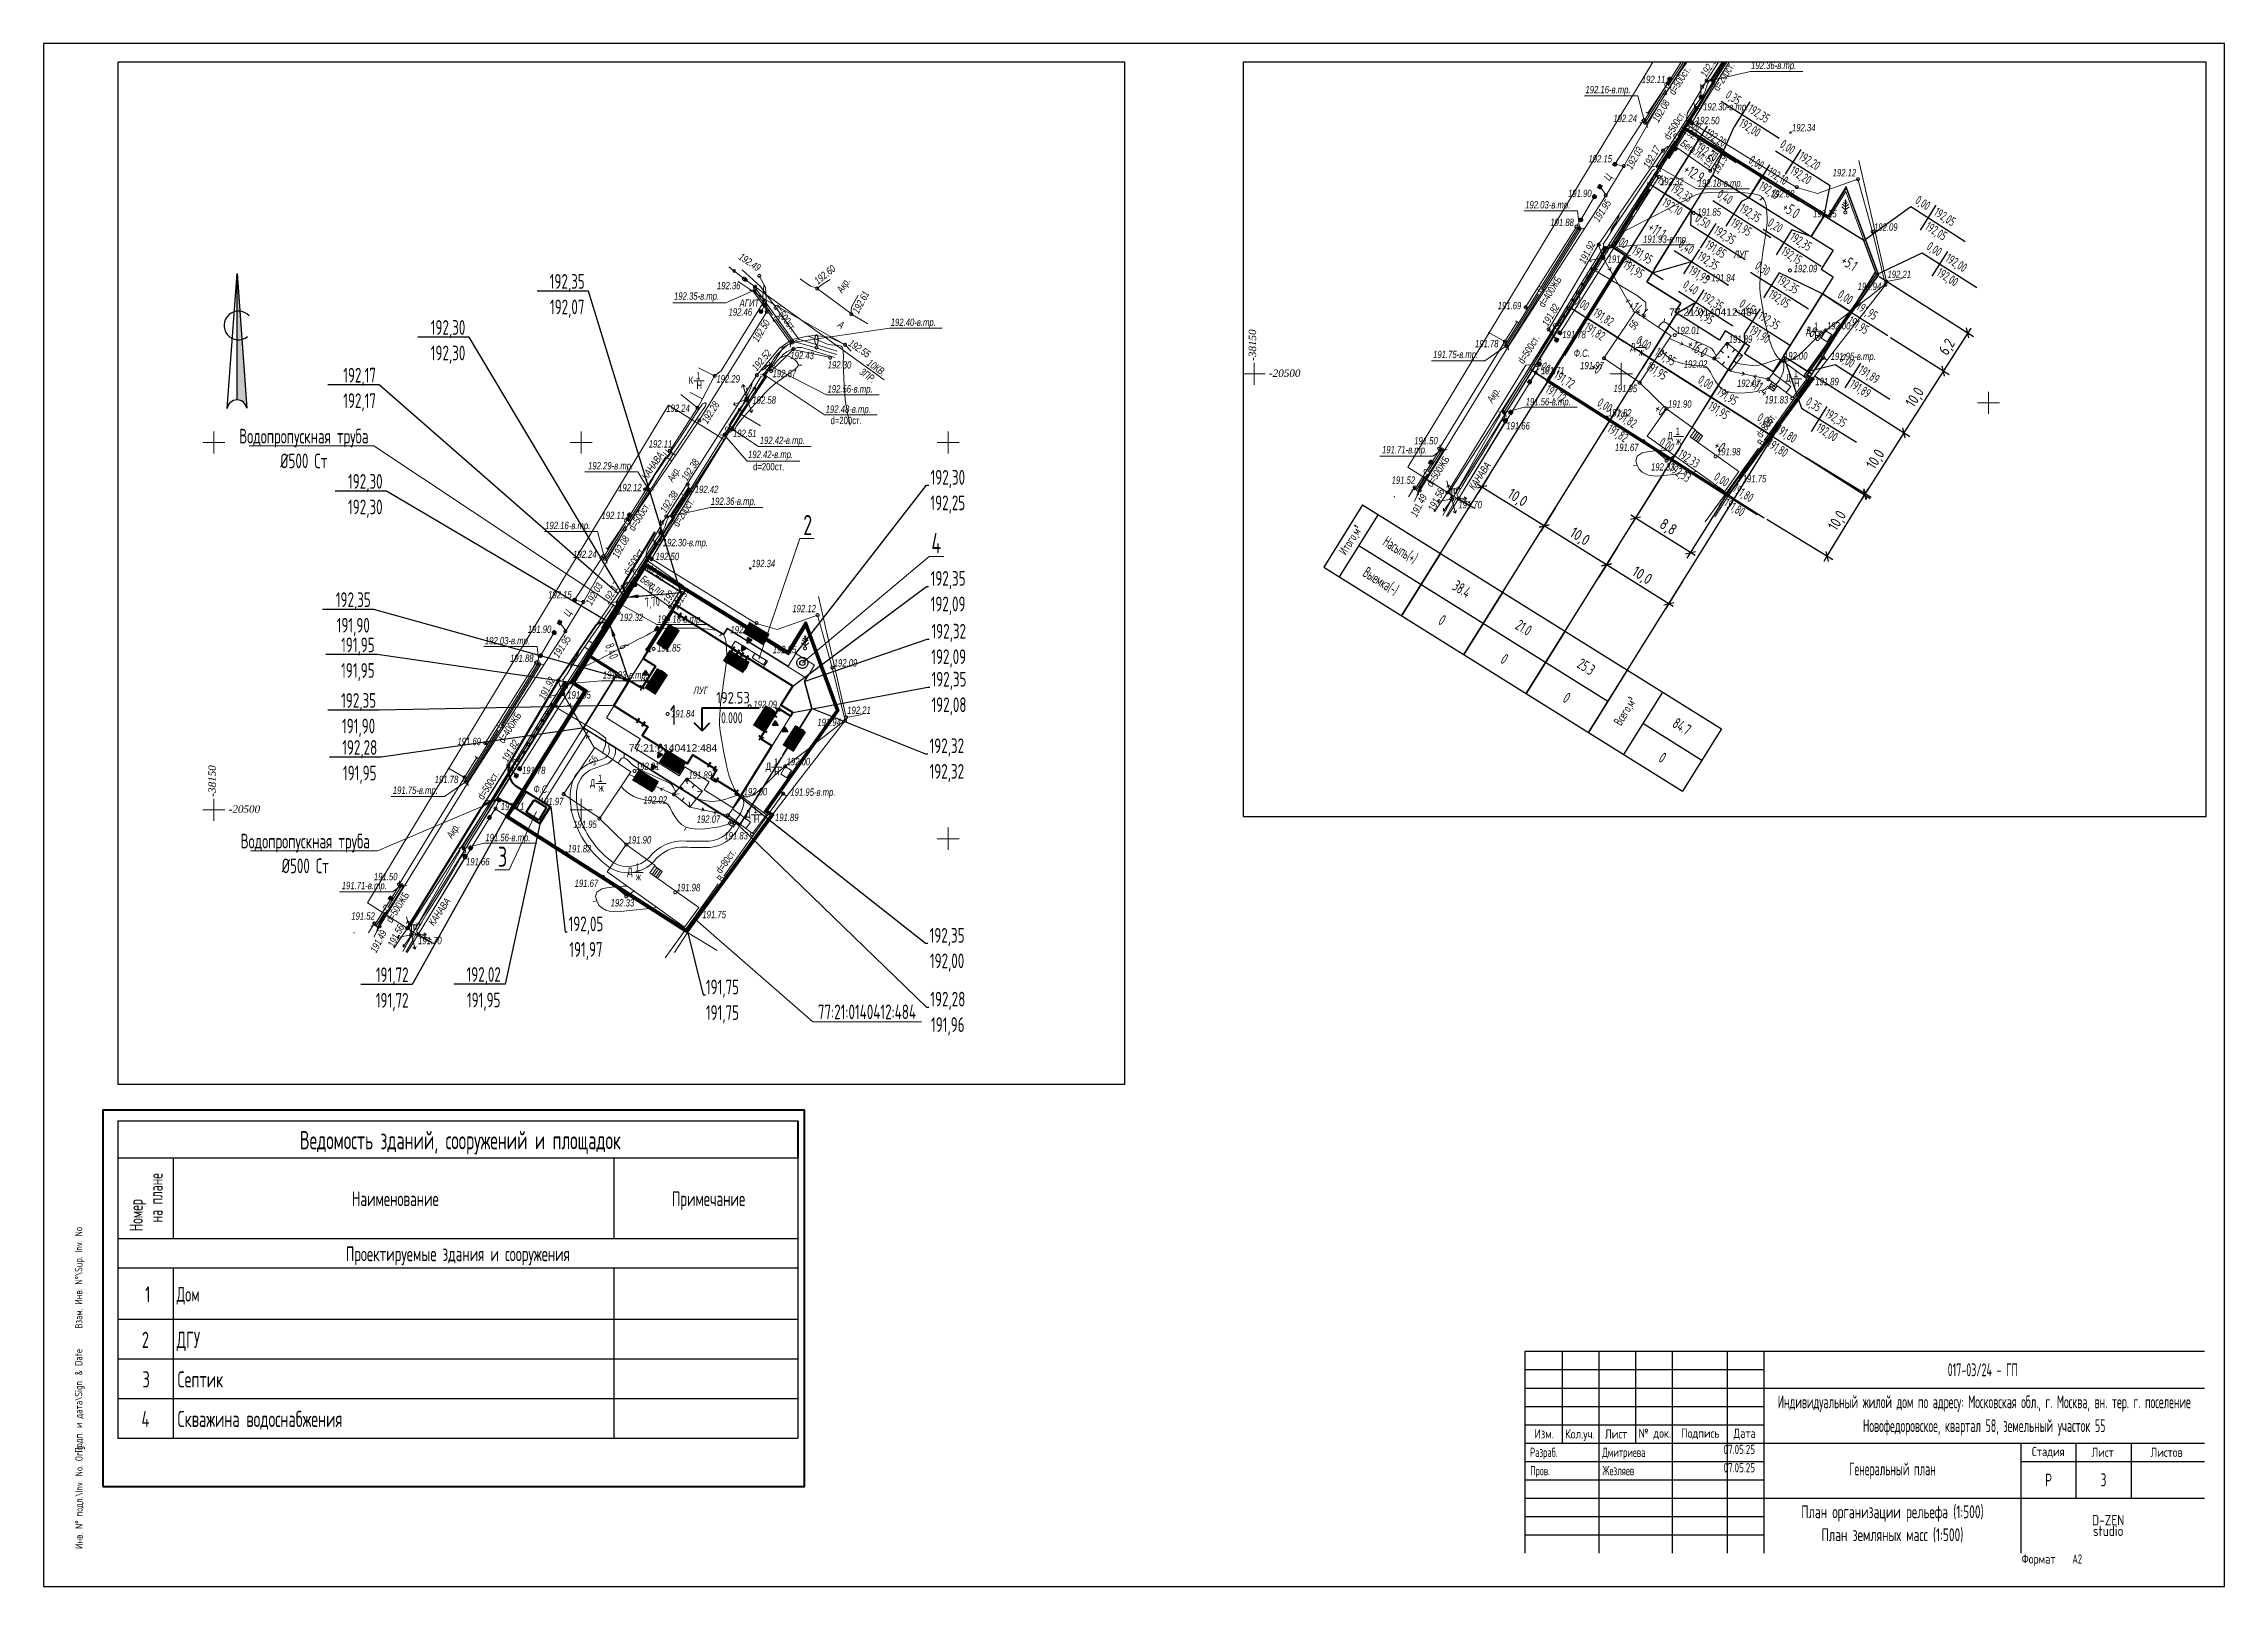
# Paper-space layout '04 Вертикалка А2' of a CAD drawing. Header units: millimetres. Extents: x 0 to 594, y 0 to 420.
# The model-space entities are those that its viewports show. They can reach past a viewport. Long polylines and large blocks are cut down to what shows.
import ezdxf
from ezdxf.xclip import XClip

# ---------------------------------------------------------------- set-up
doc = ezdxf.new("R2010")
doc.units = ezdxf.units.MM
doc.header["$MEASUREMENT"] = 0
doc.header["$XCLIPFRAME"] = 0
for name, pattern in [('ГОСТ 2.303 4', [70, 50, -20, 0, 0]), ('ГОСТ 2.303 6', [480, 80, -150, 100, -150]), ('Новофедоровское_снт 28_07$0$l022', [3000, 2000, -1000]), ('Новофедоровское_снт 28_07$0$l049', [3000, 2000, -1000]), ('Новофедоровское_снт 28_07$0$l189_2', [3000, 1500, -1500])]:
    doc.linetypes.add(name, pattern=pattern)
doc.layers.add('!!! ПОДОСНОВА', color=7, linetype='Continuous')
doc.layers.add('Новый_РАЗМЕРЫ', color=7, linetype='Continuous')
for name, color, linetype, lineweight in [('0-Тонкая_Ном._пера__7', 7, 'Continuous', 25), ('0_Ном._пера__7', 7, 'Continuous', 25), ('ГП_лоток_Ном._пера__5', 5, 'Continuous', 13), ('ГП_Таблицы_Ном._пера__7', 7, 'Continuous', 25), ('ГП_Тротуар_Дорожки_Ном._пера__24', 26, 'Continuous', 13), ('ГП_Штамп_Ном._пера__7', 7, 'Continuous', 25), ('Новый_0-Жирная_Ном._пера__7', 7, 'Continuous', 25), ('Новый_0-Тонкая_Ном._пера__7', 7, 'Continuous', 25), ('Новый_0_Ном._пера__7', 7, 'Continuous', 25), ('Новый_Defpoints_Ном._пера__16', 16, 'Continuous', 20), ('Новый_Defpoints_Ном._пера__7', 7, 'Continuous', 25), ('Новый_ГП-4 - План земляных масс_Ном._пера__250', 7, 'Continuous', 20), ('Новый_ГП_БК_15.30_Ном._пера__206', 206, 'Continuous', 25), ('Новый_ГП_Верт_отметка нуля_Ном._пера__1', 1, 'Continuous', 40), ('Новый_ГП_Верт_отметка нуля_Ном._пера__12', 12, 'Continuous', 40), ('Новый_ГП_Верт_отметки_Ном._пера__1', 1, 'Continuous', 40), ('Новый_ГП_Верт_отметки_Ном._пера__11', 255, 'Continuous', 40), ('Новый_ГП_Верт_отметки_Ном._пера__12', 12, 'Continuous', 40), ('Новый_ГП_Верт_отметки_Ном._пера__254', 9, 'Continuous', 40), ('Новый_ГП_Верт_отметки_Ном._пера__7', 7, 'Continuous', 25), ('Новый_ГП_Верт_уклон_Ном._пера__7', 7, 'Continuous', 25), ('Новый_ГП_Вспомогат_Ном._пера__7', 7, 'Continuous', 25), ('Новый_ГП_Граница участка_Ном._пера__1', 1, 'Continuous', 40), ('Новый_ГП_Дороги_проезды_Ном._пера__16', 16, 'Continuous', 20), ('Новый_ГП_Дороги_проезды_Ном._пера__251', 250, 'Continuous', 40), ('Новый_ГП_Здание сооружение_Ном._пера__16', 16, 'Continuous', 20), ('Новый_ГП_Здание сооружение_Ном._пера__22', 22, 'Continuous', 50), ('Новый_ГП_лоток_Ном._пера__5', 5, 'Continuous', 13), ('Новый_ГП_Оборудование_Ном._пера__5', 5, 'Continuous', 13), ('Новый_ГП_Ограждение_Ном._пера__152', 152, 'Continuous', 18), ('Новый_ГП_Сети_Водосток кровельный_Ном._пера__7', 7, 'Continuous', 25), ('Новый_ГП_Сетка_земля_Ном._пера__7', 7, 'Continuous', 25), ('Новый_ГП_Таблицы_Ном._пера__13', 255, 'Continuous', 40), ('Новый_ГП_Таблицы_Ном._пера__7', 7, 'Continuous', 25), ('Новый_ГП_Текст_Ном._пера__250', 7, 'Continuous', 20), ('Новый_ГП_Текст_Ном._пера__7', 7, 'Continuous', 25), ('Новый_ГП_Тротуар_Дорожки_Ном._пера__24', 26, 'Continuous', 13), ('Новый_ГТ-север_Ном._пера__7', 7, 'Continuous', 25), ('Новый_ГТ-сооружение_ ограждение_Ном._пера__19', 7, 'Continuous', 90), ('Новый_ГТ4-Карт. отметки_Ном._пера__1', 1, 'Continuous', 40), ('Новый_ГТ4-Карт. отметки_Ном._пера__5', 5, 'Continuous', 13), ('Новый_ГТ4-Карт. отметки_Ном._пера__7', 7, 'Continuous', 25), ('Новый_ГТ5-Таблицы_Ном._пера__7', 7, 'Continuous', 25), ('Новый_РАЗМЕРЫ_Ном._пера__7', 7, 'Continuous', 25), ('Чертеж_1_ГП_Топография_Ном._пера__253', 252, 'Continuous', 18), ('Чертеж_1_Новофедоровское_снт 28_07$0$!!УСЛ_ОБОЗНАЧЕНИЯ_Ном._пера__253', 252, 'Continuous', 18), ('Чертеж_1_Новофедоровское_снт 28_07$0$SETKA_Ном._пера__7', 7, 'Continuous', 18), ('Чертеж_1_Новофедоровское_снт 28_07$0$tp_Дороги_Ном._пера__253', 252, 'Continuous', 18), ('Чертеж_1_Новофедоровское_снт 28_07$0$tp_Здания_Ном._пера__253', 252, 'Continuous', 18), ('Чертеж_1_Новофедоровское_снт 28_07$0$tp_канавы_Ном._пера__253', 252, 'Continuous', 18), ('Чертеж_1_Новофедоровское_снт 28_07$0$tp_ЛЭП вн_Ном._пера__253', 252, 'Continuous', 18), ('Чертеж_1_Новофедоровское_снт 28_07$0$tp_отметки_новые_Ном._пера__253', 252, 'Continuous', 18), ('Чертеж_1_Новофедоровское_снт 28_07$0$tp_растительность_Ном._пера__253', 252, 'Continuous', 18), ('Чертеж_1_Новофедоровское_снт 28_07$0$tp_сооружения_Ном._пера__253', 252, 'Continuous', 18), ('Чертеж_1_Новофедоровское_снт 28_07$0$tp_трубы под дорогой_Ном._пера__253', 252, 'Continuous', 18), ('Чертеж_1_Новофедоровское_снт 28_07$0$U_ТЕКСТ_БЕЛЫЙ_Ном._пера__253', 252, 'Continuous', 18), ('Чертеж_1_Новый_ГП_Топография_Ном._пера__253', 252, 'Continuous', 18), ('Чертеж_1_Новый_Новофедоровское_снт 28_07$0$SETKA_Ном._пера__253', 252, 'Continuous', 18), ('Чертеж_1_Новый_Новофедоровское_снт 28_07$0$SETKA_Ном._пера__7', 7, 'Continuous', 18), ('Чертеж_1_Новый_Новофедоровское_снт 28_07$0$tp_Дороги_Ном._пера__253', 252, 'Continuous', 18), ('Чертеж_1_Новый_Новофедоровское_снт 28_07$0$tp_Здания_Ном._пера__253', 252, 'Continuous', 18), ('Чертеж_1_Новый_Новофедоровское_снт 28_07$0$tp_Здания_Ном._пера__7', 7, 'Continuous', 18), ('Чертеж_1_Новый_Новофедоровское_снт 28_07$0$tp_канавы_Ном._пера__253', 252, 'Continuous', 18), ('Чертеж_1_Новый_Новофедоровское_снт 28_07$0$tp_Контур растит_Ном._пера__253', 252, 'Continuous', 18), ('Чертеж_1_Новый_Новофедоровское_снт 28_07$0$tp_ЛЭП вн_Ном._пера__253', 252, 'Continuous', 18), ('Чертеж_1_Новый_Новофедоровское_снт 28_07$0$tp_ЛЭП нн_Ном._пера__253', 252, 'Continuous', 18), ('Чертеж_1_Новый_Новофедоровское_снт 28_07$0$tp_ЛЭП нн_Ном._пера__7', 7, 'Continuous', 18), ('Чертеж_1_Новый_Новофедоровское_снт 28_07$0$tp_Ограждения ДЕР_Ном._пера__253', 252, 'Continuous', 18), ('Чертеж_1_Новый_Новофедоровское_снт 28_07$0$tp_Ограждения мет_Ном._пера__253', 252, 'Continuous', 18), ('Чертеж_1_Новый_Новофедоровское_снт 28_07$0$tp_Ограждения рабица_Ном._пера__253', 252, 'Continuous', 18), ('Чертеж_1_Новый_Новофедоровское_снт 28_07$0$tp_Ограждения_Ном._пера__253', 252, 'Continuous', 18), ('Чертеж_1_Новый_Новофедоровское_снт 28_07$0$tp_Ограждения_Ном._пера__7', 7, 'Continuous', 18), ('Чертеж_1_Новый_Новофедоровское_снт 28_07$0$tp_отметки_новые_Ном._пера__253', 252, 'Continuous', 18), ('Чертеж_1_Новый_Новофедоровское_снт 28_07$0$tp_отметки_новые_Ном._пера__7', 7, 'Continuous', 18), ('Чертеж_1_Новый_Новофедоровское_снт 28_07$0$tp_растительность полоса кустов_Ном._пера__253', 252, 'Continuous', 18), ('Чертеж_1_Новый_Новофедоровское_снт 28_07$0$tp_растительность_Ном._пера__7', 7, 'Continuous', 18), ('Чертеж_1_Новый_Новофедоровское_снт 28_07$0$tp_рельеф_Ном._пера__253', 252, 'Continuous', 18), ('Чертеж_1_Новый_Новофедоровское_снт 28_07$0$tp_сооружения_Ном._пера__253', 252, 'Continuous', 18), ('Чертеж_1_Новый_Новофедоровское_снт 28_07$0$tp_сооружения_Ном._пера__7', 7, 'Continuous', 18), ('Чертеж_1_Новый_Новофедоровское_снт 28_07$0$tp_трубы под дорогой_Ном._пера__253', 252, 'Continuous', 18), ('Чертеж_1_Новый_Новофедоровское_снт 28_07$0$U_Водопровод_Ном._пера__253', 252, 'Continuous', 18), ('Чертеж_1_Новый_Новофедоровское_снт 28_07$0$U_Водосток_Ном._пера__253', 252, 'Continuous', 18), ('Чертеж_1_Новый_Новофедоровское_снт 28_07$0$U_Газопровод_Ном._пера__253', 252, 'Continuous', 18), ('Чертеж_2_ГП_Топография_Ном._пера__253', 252, 'Continuous', 18), ('Чертеж_2_Новофедоровское_снт 28_07$0$!!УСЛ_ОБОЗНАЧЕНИЯ_Ном._пера__253', 252, 'Continuous', 18), ('Чертеж_2_Новофедоровское_снт 28_07$0$SETKA_Ном._пера__7', 7, 'Continuous', 18), ('Чертеж_2_Новофедоровское_снт 28_07$0$tp_Дороги_Ном._пера__253', 252, 'Continuous', 18), ('Чертеж_2_Новофедоровское_снт 28_07$0$tp_Здания_Ном._пера__253', 252, 'Continuous', 18), ('Чертеж_2_Новофедоровское_снт 28_07$0$tp_канавы_Ном._пера__253', 252, 'Continuous', 18), ('Чертеж_2_Новофедоровское_снт 28_07$0$tp_ЛЭП вн_Ном._пера__253', 252, 'Continuous', 18), ('Чертеж_2_Новофедоровское_снт 28_07$0$tp_отметки_новые_Ном._пера__253', 252, 'Continuous', 18), ('Чертеж_2_Новофедоровское_снт 28_07$0$tp_растительность_Ном._пера__253', 252, 'Continuous', 18), ('Чертеж_2_Новофедоровское_снт 28_07$0$tp_сооружения_Ном._пера__253', 252, 'Continuous', 18), ('Чертеж_2_Новофедоровское_снт 28_07$0$tp_трубы под дорогой_Ном._пера__253', 252, 'Continuous', 18), ('Чертеж_2_Новофедоровское_снт 28_07$0$U_ТЕКСТ_БЕЛЫЙ_Ном._пера__253', 252, 'Continuous', 18), ('Чертеж_2_Новый_ГП_Топография_Ном._пера__253', 252, 'Continuous', 18), ('Чертеж_2_Новый_Новофедоровское_снт 28_07$0$SETKA_Ном._пера__253', 252, 'Continuous', 18), ('Чертеж_2_Новый_Новофедоровское_снт 28_07$0$SETKA_Ном._пера__7', 7, 'Continuous', 18), ('Чертеж_2_Новый_Новофедоровское_снт 28_07$0$tp_Дороги_Ном._пера__253', 252, 'Continuous', 18), ('Чертеж_2_Новый_Новофедоровское_снт 28_07$0$tp_Здания_Ном._пера__253', 252, 'Continuous', 18), ('Чертеж_2_Новый_Новофедоровское_снт 28_07$0$tp_Здания_Ном._пера__7', 7, 'Continuous', 18), ('Чертеж_2_Новый_Новофедоровское_снт 28_07$0$tp_канавы_Ном._пера__253', 252, 'Continuous', 18), ('Чертеж_2_Новый_Новофедоровское_снт 28_07$0$tp_Контур растит_Ном._пера__253', 252, 'Continuous', 18), ('Чертеж_2_Новый_Новофедоровское_снт 28_07$0$tp_ЛЭП вн_Ном._пера__253', 252, 'Continuous', 18), ('Чертеж_2_Новый_Новофедоровское_снт 28_07$0$tp_ЛЭП нн_Ном._пера__253', 252, 'Continuous', 18), ('Чертеж_2_Новый_Новофедоровское_снт 28_07$0$tp_ЛЭП нн_Ном._пера__7', 7, 'Continuous', 18), ('Чертеж_2_Новый_Новофедоровское_снт 28_07$0$tp_Ограждения ДЕР_Ном._пера__253', 252, 'Continuous', 18), ('Чертеж_2_Новый_Новофедоровское_снт 28_07$0$tp_Ограждения мет_Ном._пера__253', 252, 'Continuous', 18), ('Чертеж_2_Новый_Новофедоровское_снт 28_07$0$tp_Ограждения рабица_Ном._пера__253', 252, 'Continuous', 18), ('Чертеж_2_Новый_Новофедоровское_снт 28_07$0$tp_Ограждения_Ном._пера__253', 252, 'Continuous', 18), ('Чертеж_2_Новый_Новофедоровское_снт 28_07$0$tp_Ограждения_Ном._пера__7', 7, 'Continuous', 18), ('Чертеж_2_Новый_Новофедоровское_снт 28_07$0$tp_отметки_новые_Ном._пера__253', 252, 'Continuous', 18), ('Чертеж_2_Новый_Новофедоровское_снт 28_07$0$tp_отметки_новые_Ном._пера__7', 7, 'Continuous', 18), ('Чертеж_2_Новый_Новофедоровское_снт 28_07$0$tp_растительность полоса кустов_Ном._пера__253', 252, 'Continuous', 18), ('Чертеж_2_Новый_Новофедоровское_снт 28_07$0$tp_растительность_Ном._пера__7', 7, 'Continuous', 18), ('Чертеж_2_Новый_Новофедоровское_снт 28_07$0$tp_рельеф_Ном._пера__253', 252, 'Continuous', 18), ('Чертеж_2_Новый_Новофедоровское_снт 28_07$0$tp_сооружения_Ном._пера__253', 252, 'Continuous', 18), ('Чертеж_2_Новый_Новофедоровское_снт 28_07$0$tp_сооружения_Ном._пера__7', 7, 'Continuous', 18), ('Чертеж_2_Новый_Новофедоровское_снт 28_07$0$tp_трубы под дорогой_Ном._пера__253', 252, 'Continuous', 18), ('Чертеж_2_Новый_Новофедоровское_снт 28_07$0$U_Водопровод_Ном._пера__253', 252, 'Continuous', 18), ('Чертеж_2_Новый_Новофедоровское_снт 28_07$0$U_Водосток_Ном._пера__253', 252, 'Continuous', 18), ('Чертеж_2_Новый_Новофедоровское_снт 28_07$0$U_Газопровод_Ном._пера__253', 252, 'Continuous', 18)]:
    doc.layers.add(name, color=color, linetype=linetype, lineweight=lineweight)
doc.layers.add('NonPlottable_0', color=7, linetype='Continuous', plot=False)
doc.styles.add('РЎР“Р•РќР•Р\xa0РР\xa0_РЎРўРР›Р¬_1', font='arial.ttf', dxfattribs={"width": 0.75})
doc.styles.add('РЎР“Р•РќР•Р\xa0РР\xa0_РЎРўРР›Р¬_10', font='', dxfattribs={"width": 0.7})
doc.styles.add('РЎР“Р•РќР•Р\xa0РР\xa0_РЎРўРР›Р¬_12', font='', dxfattribs={"width": 0.892035})
doc.styles.add('РЎР“Р•РќР•Р\xa0РР\xa0_РЎРўРР›Р¬_15', font='', dxfattribs={"width": 0.85})
doc.styles.add('РЎР“Р•РќР•Р\xa0РР\xa0_РЎРўРР›Р¬_2', font='arial.ttf', dxfattribs={"width": 0.8})
doc.styles.add('РЎР“Р•РќР•Р\xa0РР\xa0_РЎРўРР›Р¬_3', font='arial.ttf', dxfattribs={"width": 0.749999})
doc.styles.add('РЎР“Р•РќР•Р\xa0РР\xa0_РЎРўРР›Р¬_4', font='times.ttf')
doc.styles.add('РЎР“Р•РќР•Р\xa0РР\xa0_РЎРўРР›Р¬_5', font='arial.ttf')
doc.styles.add('РЎР“Р•РќР•Р\xa0РР\xa0_РЎРўРР›Р¬_6', font='', dxfattribs={"width": 0.8})
doc.styles.add('РЎР“Р•РќР•Р\xa0РР\xa0_РЎРўРР›Р¬_7', font='')
doc.styles.add('РЎР“Р•РќР•Р\xa0РР\xa0_РЎРўРР›Р¬_9', font='', dxfattribs={"width": 0.78})
doc.styles.get('РЎР“Р•РќР•Р\xa0РР\xa0_РЎРўРР›Р¬_10').set_extended_font_data('GOST_type_A')
doc.styles.get('РЎР“Р•РќР•Р\xa0РР\xa0_РЎРўРР›Р¬_12').set_extended_font_data('GOST_type_A')
doc.styles.get('РЎР“Р•РќР•Р\xa0РР\xa0_РЎРўРР›Р¬_15').set_extended_font_data('GOST_type_A')
doc.styles.get('РЎР“Р•РќР•Р\xa0РР\xa0_РЎРўРР›Р¬_6').set_extended_font_data('GOST_type_A')
doc.styles.get('РЎР“Р•РќР•Р\xa0РР\xa0_РЎРўРР›Р¬_7').set_extended_font_data('GOST_type_A')
doc.styles.get('РЎР“Р•РќР•Р\xa0РР\xa0_РЎРўРР›Р¬_9').set_extended_font_data('GOST_type_A')
doc.linetypes.add('Aquastok', pattern='A,0,[6,РіРµРЅРїРїР»Р°РЅ 2025_06_18 dima РІР°СЂРёР°РЅС‚ 21.Shx,S=7.857143,R=0,X=0,Y=-6.93889e-18],-990,0', length=990)
doc.linetypes.add('МЕЖА', pattern='A,0,[7,РіРµРЅРїРїР»Р°РЅ 2025_06_18 dima РІР°СЂРёР°РЅС‚ 21.Shx,S=39.68254,R=0,X=0,Y=1.38778e-17],-5480,0', length=5480)
doc.linetypes.add('Новофедоровское_снт 28_07$0$l474_2o', pattern='A,0,[3,РіРµРЅРїРїР»Р°РЅ 2025_06_18 dima РІР°СЂРёР°РЅС‚ 21.Shx,S=31.746032,R=0,X=0,Y=0],-5000,0', length=5000)
doc.linetypes.add('Новофедоровское_снт 28_07$0$lm334', pattern='A,0,[4,РіРµРЅРїРїР»Р°РЅ 2025_06_18 dima РІР°СЂРёР°РЅС‚ 21.Shx,S=79.365079,R=0,X=0,Y=0],-11000,0', length=11000)
doc.linetypes.add('Новофедоровское_снт 28_07$0$З ДЕРЕВ', pattern='A,0,[2,РіРµРЅРїРїР»Р°РЅ 2025_06_18 dima РІР°СЂРёР°РЅС‚ 21.Shx,S=19.84127,R=0,X=0,Y=0.2],-2500,0', length=2500)
doc.linetypes.add('Новофедоровское_снт 28_07$0$ЗАБОР_СЕТКА', pattern='A,0,[1,РіРµРЅРїРїР»Р°РЅ 2025_06_18 dima РІР°СЂРёР°РЅС‚ 21.Shx,S=39.68254,R=0,X=0,Y=2.77556e-17],-5000,0', length=5000)
doc.linetypes.add('Новофедоровское_снт 28_07$0$МЕЖА', pattern='A,0,[5,РіРµРЅРїРїР»Р°РЅ 2025_06_18 dima РІР°СЂРёР°РЅС‚ 21.Shx,S=46.746032,R=0,X=0,Y=6.93889e-18],-6500,0', length=6500)
doc.dimstyles.new('СГЕНЕРИР_СТИЛЬ__1', dxfattribs={"dimtxt": 1500, "dimasz": 940.452019, "dimexe": 0.18, "dimexo": 437.5, "dimgap": 0, "dimtad": 1, "dimdec": 1, "dimlfac": 0.001, "dimzin": 0, "dimdsep": 46, "dimtxsty": 'РЎР“Р•РќР•Р\xa0РР\xa0_РЎРўРР›Р¬_7', "dimblk": 'ARROWHEAD_6', "dimblk1": 'ARROWHEAD_6', "dimblk2": 'ARROWHEAD_6', "dimcen": 0.09, "dimclrd": 7, "dimclre": 7, "dimclrt": 7, "dimadec": 1, "dimazin": 0, "dimtfac": 1, "dimtdec": 4, "dimtmove": 0, "dimatfit": 3, "dimfxl": 0, "dimtolj": 1, "dimtzin": 0, "dimarcsym": 0})

psp = doc.layouts.new('04 Вертикалка А2')

# ---------------------------------------------------------------- texts
at = {"layer": '0-Тонкая_Ном._пера__7', "color": 7, "linetype": 'Continuous', "lineweight": 25, "char_height": 2, "attachment_point": 7, "rotation": 90}
for s, insert, style in [('\\A1;{\\pql;\\fGOST_type_A|b0|i0|c0|p0;\\W0.850000;Взам. Инв. N°\\\\Sup. Inv. No}', (11.14, 70.17), 'РЎР“Р•РќР•Р\xa0РР\xa0_РЎРўРР›Р¬_15'), ('\\A1;{\\pql;\\fGOST_type_A|b0|i0|c0|p0;\\W1.000000;Подп. и дата\\\\Sign. & Date}', (11.14, 36.39), 'РЎР“Р•РќР•Р\xa0РР\xa0_РЎРўРР›Р¬_7'), ('\\A1;{\\pql;\\fGOST_type_A|b0|i0|c0|p0;\\W0.850000;Инв. N° подл.\\\\Inv. No. Orig}', (11.23, 10.19), 'РЎР“Р•РќР•Р\xa0РР\xa0_РЎРўРР›Р¬_15')]:
    psp.add_mtext(s, dxfattribs=dict(at, insert=insert, style=style))
at = {"layer": '0_Ном._пера__7', "color": 7, "linetype": 'Continuous', "lineweight": 25, "insert": (562.35, 16.56), "char_height": 2.7921, "attachment_point": 5, "line_spacing_factor": 0.630474, "style": 'РЎР“Р•РќР•Р\xa0РР\xa0_РЎРўРР›Р¬_7'}
psp.add_mtext('\\A1;{\\pqc;\\fGOST_type_A|b0|i0|c0|p0;\\W1.000000;D-ZEN\\P\\pqc;\\fGOST_type_A|b0|i0|c0|p0;\\W1.000000;studio}', dxfattribs=at)
at = {"layer": 'ГП_Штамп_Ном._пера__7', "color": 7, "linetype": 'Continuous', "lineweight": 25}
for s, insert, char_height, attachment_point, style in [('\\A1;{\\pql;\\fGOST_type_A|b0|i0|c0|p0;\\W0.700000;017-03/24 - ГП}', (518.63, 58.96), 3.5, 4, 'РЎР“Р•РќР•Р\xa0РР\xa0_РЎРўРР›Р¬_10'), ('\\A1;{\\pql;\\fGOST_type_A|b0|i0|c0|p0;\\W1.000000;Изм.}', (406.05, 41.51), 2.5, 4, 'РЎР“Р•РќР•Р\xa0РР\xa0_РЎРўРР›Р¬_7'), ('\\A1;{\\pql;\\fGOST_type_A|b0|i0|c0|p0;\\W1.000000;Кол.уч.}', (414.41, 41.15), 2.5, 4, 'РЎР“Р•РќР•Р\xa0РР\xa0_РЎРўРР›Р¬_7'), ('\\A1;{\\pql;\\fGOST_type_A|b0|i0|c0|p0;\\W1.000000;Лист}', (425.3, 41.5), 2.5, 4, 'РЎР“Р•РќР•Р\xa0РР\xa0_РЎРўРР›Р¬_7'), ('\\A1;{\\pql;\\fGOST_type_A|b0|i0|c0|p0;\\W1.000000;№ док.}', (434.44, 41.5), 2.5, 4, 'РЎР“Р•РќР•Р\xa0РР\xa0_РЎРўРР›Р¬_7'), ('\\A1;{\\pql;\\fGOST_type_A|b0|i0|c0|p0;\\W1.000000;Подпись}', (446.02, 41.5), 2.5, 4, 'РЎР“Р•РќР•Р\xa0РР\xa0_РЎРўРР›Р¬_7'), ('\\A1;{\\pql;\\fGOST_type_A|b0|i0|c0|p0;\\W1.000000;Дата}', (460.3, 41.42), 2.5, 4, 'РЎР“Р•РќР•Р\xa0РР\xa0_РЎРўРР›Р¬_7'), ('\\A1;{\\pql;\\fGOST_type_A|b0|i0|c0|p0;\\W0.800000;Разраб.}', (404.9, 36.15), 2.5, 4, 'РЎР“Р•РќР•Р\xa0РР\xa0_РЎРўРР›Р¬_6'), ('\\A1;{\\pql;\\fGOST_type_A|b0|i0|c0|p0;\\W0.800000;Дмитриева}', (424.58, 36.15), 2.5, 4, 'РЎР“Р•РќР•Р\xa0РР\xa0_РЎРўРР›Р¬_6'), ('\\A1;{\\pql;\\fGOST_type_A|b0|i0|c0|p0;\\W0.892035;07.05.25}', (457.56, 36.04), 2.5, 7, 'РЎР“Р•РќР•Р\xa0РР\xa0_РЎРўРР›Р¬_12'), ('\\A1;{\\pql;\\fGOST_type_A|b0|i0|c0|p0;\\W1.000000;Стадия}', (541.56, 36.5), 2.5, 4, 'РЎР“Р•РќР•Р\xa0РР\xa0_РЎРўРР›Р¬_7'), ('\\A1;{\\pql;\\fGOST_type_A|b0|i0|c0|p0;\\W1.000000;Лист}', (557.8, 36.5), 2.5, 4, 'РЎР“Р•РќР•Р\xa0РР\xa0_РЎРўРР›Р¬_7'), ('\\A1;{\\pql;\\fGOST_type_A|b0|i0|c0|p0;\\W1.000000;Листов}', (573.88, 36.5), 2.5, 4, 'РЎР“Р•РќР•Р\xa0РР\xa0_РЎРўРР›Р¬_7'), ('\\A1;{\\pql;\\fGOST_type_A|b0|i0|c0|p0;\\W0.800000;Пров.}', (404.9, 31.15), 2.5, 4, 'РЎР“Р•РќР•Р\xa0РР\xa0_РЎРўРР›Р¬_6'), ('\\A1;{\\pql;\\fGOST_type_A|b0|i0|c0|p0;\\W0.800000;Жезляев}', (424.59, 31.5), 2.5, 4, 'РЎР“Р•РќР•Р\xa0РР\xa0_РЎРўРР›Р¬_6'), ('\\A1;{\\pql;\\fGOST_type_A|b0|i0|c0|p0;\\W0.892035;07.05.25}', (457.56, 31.04), 2.5, 7, 'РЎР“Р•РќР•Р\xa0РР\xa0_РЎРўРР›Р¬_12'), ('\\A1;{\\pqc;\\fGOST_type_A|b0|i0|c0|p0;\\W0.700000;Генеральный план}', (503.58, 31.49), 3.5, 5, 'РЎР“Р•РќР•Р\xa0РР\xa0_РЎРўРР›Р¬_10'), ('\\A1;{\\pql;\\fGOST_type_A|b0|i0|c0|p0;\\W0.800000;Р}', (545.19, 28.93), 3.5, 4, 'РЎР“Р•РќР•Р\xa0РР\xa0_РЎРўРР›Р¬_6'), ('\\A1;{\\pql;\\fGOST_type_A|b0|i0|c0|p0;\\W0.800000;3}', (560.29, 29.01), 3.5, 4, 'РЎР“Р•РќР•Р\xa0РР\xa0_РЎРўРР›Р¬_6'), ('\\A1;{\\pql;\\fGOST_type_A|b0|i0|c0|p0;\\W1.000000;Формат}', (538.72, 7.11), 2.5, 4, 'РЎР“Р•РќР•Р\xa0РР\xa0_РЎРўРР›Р¬_7'), ('\\A1;{\\pql;\\fGOST_type_A|b0|i0|c0|p0;\\W0.800000;А2}', (552.58, 7.47), 2.5, 4, 'РЎР“Р•РќР•Р\xa0РР\xa0_РЎРўРР›Р¬_6')]:
    psp.add_mtext(s, dxfattribs=dict(at, insert=insert, char_height=char_height, attachment_point=attachment_point, style=style))
at = {"layer": 'ГП_Штамп_Ном._пера__7', "color": 7, "linetype": 'Continuous', "lineweight": 25, "insert": (528.58, 46.52), "char_height": 3.5, "width": 128.697, "attachment_point": 5, "line_spacing_factor": 1.112236, "style": 'РЎР“Р•РќР•Р\xa0РР\xa0_РЎРўРР›Р¬_10'}
psp.add_mtext('\\A1;{\\pqc;\\fGOST_type_A|b0|i0|c0|p0;\\W0.700000;Индивидуальный жилой дом по адресу: Московская обл., г. Москва, вн. \\fGOST_type_A|b0|i0|c0|p0;\\W0.700000;тер. г. поселение Новофедоровское, квартал 58, земельный участок 55}', dxfattribs=at)
at = {"layer": 'ГП_Штамп_Ном._пера__7', "color": 7, "linetype": 'Continuous', "lineweight": 25, "insert": (503.58, 17.01), "char_height": 3.5, "attachment_point": 5, "line_spacing_factor": 1.070666, "style": 'РЎР“Р•РќР•Р\xa0РР\xa0_РЎРўРР›Р¬_6'}
psp.add_mtext('\\A1;{\\pqc;\\fGOST_type_A|b0|i0|c0|p0;\\W0.800000;План организации рельефа (1:500)\\P\\pqc;\\fGOST_type_A|b0|i0|c0|p0;\\W0.800000;План земляных масс (1:500)}', dxfattribs=at)

msp = doc.modelspace()

# ---------------------------------------------------------------- texts
at = {"layer": 'Новый_ГП-4 - План земляных масс_Ном._пера__250', "color": 7, "linetype": 'Continuous', "lineweight": 20, "char_height": 1500, "attachment_point": 5, "rotation": 326.5557278, "style": 'РЎР“Р•РќР•Р\xa0РР\xa0_РЎРўРР›Р¬_6'}
for s, insert in [('\\A1;{\\pqc;\\fGOST_type_A|b0|i0|c0|p0;\\W0.800000;+12.9}', (-35183330.27, -20479963.07)), ('\\A1;{\\pqc;\\fGOST_type_A|b0|i0|c0|p0;\\W0.800000;+11.1}', (-35188349.42, -20487748.62)), ('\\A1;{\\pqc;\\fGOST_type_A|b0|i0|c0|p0;\\W0.800000;+5.0}', (-35170103.08, -20484983.66)), ('\\A1;{\\pqc;\\fGOST_type_A|b0|i0|c0|p0;\\W0.800000;+5.1}', (-35162170.91, -20492194.73)), ('\\A1;{\\pqc;\\fGOST_type_A|b0|i0|c0|p0;\\W0.800000;+14.4}', (-35190883.11, -20498478.16)), ('\\A1;{\\pqc;\\fGOST_type_A|b0|i0|c0|p0;\\W0.800000;+8.8}', (-35166942.14, -20501725.65)), ('\\A1;{\\pqc;\\fGOST_type_A|b0|i0|c0|p0;\\W0.800000;+16.0}', (-35182850.44, -20503774.92)), ('\\A1;{\\pqc;\\fGOST_type_A|b0|i0|c0|p0;\\W0.800000;+0}', (-35196639.59, -20506425)), ('\\A1;{\\pqc;\\fGOST_type_A|b0|i0|c0|p0;\\W0.800000;+11.4}', (-35174436.21, -20509043.82)), ('\\A1;{\\pqc;\\fGOST_type_A|b0|i0|c0|p0;\\W0.800000;+0}', (-35187925.68, -20512122.1)), ('\\A1;{\\pqc;\\fGOST_type_A|b0|i0|c0|p0;\\W0.800000;+0}', (-35179824.41, -20517144.17))]:
    msp.add_mtext(s, dxfattribs=dict(at, insert=insert))
at = {"layer": 'Новый_ГП_Верт_отметка нуля_Ном._пера__1', "color": 1, "linetype": 'Continuous', "lineweight": 40, "insert": (-36468153.34, -20492836.51), "char_height": 1557.6923, "attachment_point": 7, "rotation": 359.9998096, "style": 'РЎР“Р•РќР•Р\xa0РР\xa0_РЎРўРР›Р¬_7'}
msp.add_mtext('\\A1;{\\pql;\\fGOST_type_A|b0|i0|c0|p0;\\W1.000000;192.53}', dxfattribs=at)
at = {"layer": 'Новый_ГП_Верт_отметка нуля_Ном._пера__1', "color": 1, "linetype": 'Continuous', "lineweight": 40, "insert": (-36467493.38, -20494027.78), "char_height": 1500, "attachment_point": 1, "style": 'РЎР“Р•РќР•Р\xa0РР\xa0_РЎРўРР›Р¬_6'}
msp.add_mtext('\\A1;{\\pql;\\fGOST_type_A|b0|i0|c0|p0;\\W0.800000;0.000}', dxfattribs=at)
at = {"layer": 'Новый_ГП_Верт_отметки_Ном._пера__1', "color": 1, "linetype": 'Continuous', "lineweight": 40, "char_height": 1300, "attachment_point": 4, "style": 'РЎР“Р•РќР•Р\xa0РР\xa0_РЎРўРР›Р¬_6'}
for s, insert, rotation in [('\\A1;{\\pql;\\fGOST_type_A|b0|i0|c0|p0;\\W0.800000;192.35}', (-36475354.97, -20484904), 57.5130809), ('\\A1;{\\pql;\\fGOST_type_A|b0|i0|c0|p0;\\W0.800000;192.35}', (-36463832.36, -20482691.18), 328.5621641), ('\\A1;{\\pql;\\fGOST_type_A|b0|i0|c0|p0;\\W0.800000;192.50}', (-36466538.3, -20486500.81), 328.5621641), ('\\A1;{\\pql;\\fGOST_type_A|b0|i0|c0|p0;\\W0.800000;192.50}', (-36476950.98, -20490937.7), 57.5130809), ('\\A1;{\\pql;\\fGOST_type_A|b0|i0|c0|p0;\\W0.800000;192.50}', (-36462194.3, -20496013.92), 57.5130809), ('\\A1;{\\pql;\\fGOST_type_A|b0|i0|c0|p0;\\W0.800000;192.35}', (-36458151.4, -20498716.59), 57.5130809), ('\\A1;{\\pql;\\fGOST_type_A|b0|i0|c0|p0;\\W0.800000;192.50}', (-36475257.47, -20500299.79), 329), ('\\A1;{\\pql;\\fGOST_type_A|b0|i0|c0|p0;\\W0.800000;192.35}', (-36478907.5, -20502744.53), 328.5621641)]:
    msp.add_mtext(s, dxfattribs=dict(at, insert=insert, rotation=rotation))
at = {"layer": 'Новый_ГП_Верт_отметки_Ном._пера__12', "color": 12, "linetype": 'Continuous', "lineweight": 40, "char_height": 2000, "attachment_point": 2, "style": 'РЎР“Р•РќР•Р\xa0РР\xa0_РЎРўРР›Р¬_6'}
for s, insert, line_spacing_factor in [('\\A1;{\\pqc;\\fGOST_type_A|b0|i0|c0|p0;\\W0.800000;192,35\\P\\pqc;\\fGOST_type_A|b0|i0|c0|p0;\\C7;\\W0.800000;192,07}', (-36488447.33, -20434377.17), 1.042475), ('\\A1;{\\pqc;\\fGOST_type_A|b0|i0|c0|p0;\\W0.800000;192,30\\P\\pqc;\\fGOST_type_A|b0|i0|c0|p0;\\C7;\\W0.800000;192,30}', (-36504679.99, -20440647.49), 1.042475), ('\\A1;{\\pqc;\\fGOST_type_A|b0|i0|c0|p0;\\W0.800000;192,17\\P\\pqc;\\fGOST_type_A|b0|i0|c0|p0;\\C7;\\W0.800000;192,17}', (-36516723.26, -20447143.47), 1.042475), ('\\A1;{\\pqc;\\fGOST_type_A|b0|i0|c0|p0;\\W0.800000;192,30\\P\\pqc;\\fGOST_type_A|b0|i0|c0|p0;\\C7;\\W0.800000;192,30}', (-36515944.28, -20461604.99), 1.042475), ('\\A1;{\\pqc;\\fGOST_type_A|b0|i0|c0|p0;\\W0.800000;192,30\\P\\pqc;\\fGOST_type_A|b0|i0|c0|p0;\\C7;\\W0.800000;192,25}', (-36436616.97, -20461047.17), 1.042475), ('\\A1;{\\pqc;\\fGOST_type_A|b0|i0|c0|p0;\\W0.800000;192,35\\P\\pqc;\\fGOST_type_A|b0|i0|c0|p0;\\C7;\\W0.800000;192,09}', (-36436579.75, -20474810.24), 1.042475), ('\\A1;{\\pqc;\\fGOST_type_A|b0|i0|c0|p0;\\W0.800000;192,35\\P\\pqc;\\fGOST_type_A|b0|i0|c0|p0;\\C7;\\W0.800000;191,90}', (-36517585.49, -20477704.33), 1.043099), ('\\A1;{\\pqc;\\fGOST_type_A|b0|i0|c0|p0;\\W0.800000;191,95\\P\\pqc;\\fGOST_type_A|b0|i0|c0|p0;\\C7;\\W0.800000;191,95}', (-36516957.93, -20483858.36), 1.043725), ('\\A1;{\\pqc;\\fGOST_type_A|b0|i0|c0|p0;\\W0.800000;192,32\\P\\pqc;\\fGOST_type_A|b0|i0|c0|p0;\\C7;\\W0.800000;192,09}', (-36436490.87, -20481993.87), 1.042475), ('\\A1;{\\pqc;\\fGOST_type_A|b0|i0|c0|p0;\\W0.800000;192,35\\P\\pqc;\\fGOST_type_A|b0|i0|c0|p0;\\C7;\\W0.800000;192,08}', (-36436457, -20488528.13), 1.042475), ('\\A1;{\\pqc;\\fGOST_type_A|b0|i0|c0|p0;\\W0.800000;192,35\\P\\pqc;\\fGOST_type_A|b0|i0|c0|p0;\\C7;\\W0.800000;191,90}', (-36516860.08, -20491422.11), 1.043099), ('\\A1;{\\pqc;\\fGOST_type_A|b0|i0|c0|p0;\\W0.800000;192,28\\P\\pqc;\\fGOST_type_A|b0|i0|c0|p0;\\C7;\\W0.800000;191,95}', (-36516706.67, -20497821.39), 1.043099), ('\\A1;{\\pqc;\\fGOST_type_A|b0|i0|c0|p0;\\W0.800000;192,32\\P\\pqc;\\fGOST_type_A|b0|i0|c0|p0;\\C7;\\W0.800000;192,32}', (-36436754.19, -20497593.14), 1.042475), ('\\A1;{\\pqc;\\fGOST_type_A|b0|i0|c0|p0;\\W0.800000;192,05\\P\\pqc;\\fGOST_type_A|b0|i0|c0|p0;\\C7;\\W0.800000;191,97}', (-36485900.8, -20521831.01), 1.043099), ('\\A1;{\\pqc;\\fGOST_type_A|b0|i0|c0|p0;\\W0.800000;192,35\\P\\pqc;\\fGOST_type_A|b0|i0|c0|p0;\\C7;\\W0.800000;192,00}', (-36436716.18, -20523392.22), 1.042475), ('\\A1;{\\pqc;\\fGOST_type_A|b0|i0|c0|p0;\\W0.800000;191,72\\P\\pqc;\\fGOST_type_A|b0|i0|c0|p0;\\C7;\\W0.800000;191,72}', (-36512285.38, -20528762.59), 1.042475), ('\\A1;{\\pqc;\\fGOST_type_A|b0|i0|c0|p0;\\W0.800000;192,02\\P\\pqc;\\fGOST_type_A|b0|i0|c0|p0;\\C7;\\W0.800000;191,95}', (-36499827.52, -20528721.58), 1.043099), ('\\A1;{\\pqc;\\fGOST_type_A|b0|i0|c0|p0;\\W0.800000;191,75\\P\\pqc;\\fGOST_type_A|b0|i0|c0|p0;\\C7;\\W0.800000;191,75}', (-36467307.91, -20530430.48), 1.043725), ('\\A1;{\\pqc;\\fGOST_type_A|b0|i0|c0|p0;\\W0.800000;192,28\\P\\pqc;\\fGOST_type_A|b0|i0|c0|p0;\\C7;\\W0.800000;191,96}', (-36436617.04, -20532076.38), 1.042475)]:
    msp.add_mtext(s, dxfattribs=dict(at, insert=insert, line_spacing_factor=line_spacing_factor))
at = {"layer": 'Новый_ГП_Верт_уклон_Ном._пера__7', "color": 7, "linetype": 'Continuous', "lineweight": 25, "char_height": 1250, "attachment_point": 2, "style": 'РЎР“Р•РќР•Р\xa0РР\xa0_РЎРўРР›Р¬_6'}
for s, insert, rotation in [('\\A1;{\\pqc;\\fGOST_type_A|b0|i0|c0|p0;\\W0.800000;6}', (-36477115.52, -20476597.21), 6.1175445), ('\\A1;{\\pqc;\\fGOST_type_A|b0|i0|c0|p0;\\W0.800000;7,70}', (-36476925.23, -20478372.66), 6.1175445), ('\\A1;{\\pqc;\\fGOST_type_A|b0|i0|c0|p0;\\W0.800000;8,40}', (-36481783.85, -20485486.49), 290.0755914), ('\\A1;{\\pqc;\\fGOST_type_A|b0|i0|c0|p0;\\W0.800000;6}', (-36480106.73, -20484873.56), 290.0755914)]:
    msp.add_mtext(s, dxfattribs=dict(at, insert=insert, rotation=rotation))
at = {"layer": 'Новый_ГП_Таблицы_Ном._пера__7', "color": 7, "linetype": 'Continuous', "lineweight": 25, "attachment_point": 1}
for s, insert, char_height, style in [('\\A1;{\\pql;\\fGOST_type_A|b0|i0|c0|p0;\\W0.780000;Ведомость зданий, сооружений и площадок}', (-34657926.71, -20426246.47), 2500, 'РЎР“Р•РќР•Р\xa0РР\xa0_РЎРўРР›Р¬_9'), ('\\A1;{\\pql;\\fGOST_type_A|b0|i0|c0|p0;\\W0.800000;Наименование}', (-34650831.86, -20434474.4), 2000, 'РЎР“Р•РќР•Р\xa0РР\xa0_РЎРўРР›Р¬_6'), ('\\A1;{\\pql;\\fGOST_type_A|b0|i0|c0|p0;\\W0.800000;Примечание}', (-34607258.09, -20434474.4), 2000, 'РЎР“Р•РќР•Р\xa0РР\xa0_РЎРўРР›Р¬_6'), ('\\A1;{\\pql;\\fGOST_type_A|b0|i0|c0|p0;\\W0.800000;Проектируемые здания и сооружения}', (-34651661.66, -20441974.4), 2000, 'РЎР“Р•РќР•Р\xa0РР\xa0_РЎРўРР›Р¬_6'), ('\\A1;{\\pql;\\fGOST_type_A|b0|i0|c0|p0;\\W0.800000;1}', (-34679004.25, -20447383.23), 2200, 'РЎР“Р•РќР•Р\xa0РР\xa0_РЎРўРР›Р¬_6'), ('\\A1;{\\pql;\\fGOST_type_A|b0|i0|c0|p0;\\W0.800000;Дом}', (-34674707.49, -20447474.4), 2000, 'РЎР“Р•РќР•Р\xa0РР\xa0_РЎРўРР›Р¬_6'), ('\\A1;{\\pql;\\fGOST_type_A|b0|i0|c0|p0;\\W0.800000;2}', (-34679451.04, -20453577.23), 2200, 'РЎР“Р•РќР•Р\xa0РР\xa0_РЎРўРР›Р¬_6'), ('\\A1;{\\pql;\\fGOST_type_A|b0|i0|c0|p0;\\W0.800000;ДГУ}', (-34674707.49, -20453577.23), 2200, 'РЎР“Р•РќР•Р\xa0РР\xa0_РЎРўРР›Р¬_6'), ('\\A1;{\\pql;\\fGOST_type_A|b0|i0|c0|p0;\\W0.800000;3}', (-34679356.5, -20458965.23), 2200, 'РЎР“Р•РќР•Р\xa0РР\xa0_РЎРўРР›Р¬_6'), ('\\A1;{\\pql;\\fGOST_type_A|b0|i0|c0|p0;\\W0.800000;Септик}', (-34674584.29, -20458965.23), 2200, 'РЎР“Р•РќР•Р\xa0РР\xa0_РЎРўРР›Р¬_6'), ('\\A1;{\\pql;\\fGOST_type_A|b0|i0|c0|p0;\\W0.800000;4}', (-34679491.52, -20464353.22), 2200, 'РЎР“Р•РќР•Р\xa0РР\xa0_РЎРўРР›Р¬_6'), ('\\A1;{\\pql;\\fGOST_type_A|b0|i0|c0|p0;\\W0.800000;Скважина водоснабжения}', (-34674584.29, -20464353.22), 2200, 'РЎР“Р•РќР•Р\xa0РР\xa0_РЎРўРР›Р¬_6')]:
    msp.add_mtext(s, dxfattribs=dict(at, insert=insert, char_height=char_height, style=style))
at = {"layer": 'Новый_ГП_Таблицы_Ном._пера__7', "color": 7, "linetype": 'Continuous', "lineweight": 25, "char_height": 1800, "attachment_point": 1, "rotation": 90, "style": 'РЎР“Р•РќР•Р\xa0РР\xa0_РЎРўРР›Р¬_6'}
for s, insert in [('\\A1;{\\pql;\\fGOST_type_A|b0|i0|c0|p0;\\W0.800000;на плане}', (-34678428.01, -20438697.88)), ('\\A1;{\\pql;\\fGOST_type_A|b0|i0|c0|p0;\\W0.800000;Номер}', (-34681128.01, -20439904.8))]:
    msp.add_mtext(s, dxfattribs=dict(at, insert=insert))
at = {"layer": 'Новый_ГП_Текст_Ном._пера__250', "color": 7, "linetype": 'Continuous', "lineweight": 20, "char_height": 2000, "line_spacing_factor": 1.011597, "style": 'РЎР“Р•РќР•Р\xa0РР\xa0_РЎРўРР›Р¬_6'}
for insert, attachment_point in [((-36524317.12, -20460813.23), 8), ((-36524120.38, -20510565.16), 2)]:
    msp.add_mtext('\\A1;{\\pqc;\\fGOST_type_A|b0|i0|c0|p0;\\W0.800000;Водопропускная \\fGOST_type_A|b0|i0|c0|p0;\\W0.800000;труба\\P\\pqc;\\fGOST_type_A|b0|i0|c0|p0;\\W0.800000;Ø500 Ст}', dxfattribs=dict(at, insert=insert, attachment_point=attachment_point))
at = {"layer": 'Новый_ГП_Текст_Ном._пера__250', "color": 7, "linetype": 'Continuous', "lineweight": 20, "attachment_point": 2, "style": 'РЎР“Р•РќР•Р\xa0РР\xa0_РЎРўРР›Р¬_6'}
for s, insert, char_height in [('\\A1;{\\pqc;\\fGOST_type_A|b0|i0|c0|p0;\\W0.800000;2}', (-36455693.29, -20467165.32), 2750), ('\\A1;{\\pqc;\\fGOST_type_A|b0|i0|c0|p0;\\W0.800000;4}', (-36438189.99, -20469630.5), 2750), ('\\A1;{\\pqc;\\fGOST_type_A|b0|i0|c0|p0;\\W0.800000;3}', (-36497251.4, -20512321.32), 2750), ('\\A1;{\\pqc;\\fGOST_type_A|b0|i0|c0|p0;\\W0.800000;77:21:0140412:484}', (-36447625.42, -20533812.69), 2000)]:
    msp.add_mtext(s, dxfattribs=dict(at, insert=insert, char_height=char_height))
at = {"layer": 'Новый_ГП_Текст_Ном._пера__7', "color": 7, "linetype": 'Continuous', "lineweight": 25, "insert": (-36474461.29, -20493021.61), "char_height": 2750, "attachment_point": 1, "rotation": 0.0825263, "style": 'РЎР“Р•РќР•Р\xa0РР\xa0_РЎРўРР›Р¬_6'}
msp.add_mtext('\\A1;{\\pql;\\fGOST_type_A|b0|i0|c0|p0;\\W0.800000;1}', dxfattribs=at)
at = {"layer": 'Новый_ГТ4-Карт. отметки_Ном._пера__1', "color": 1, "linetype": 'Continuous', "lineweight": 40, "char_height": 1250, "attachment_point": 7, "style": 'РЎР“Р•РќР•Р\xa0РР\xa0_РЎРўРР›Р¬_6'}
for s, insert, rotation in [('\\A1;{\\pql;\\fGOST_type_A|b0|i0|c0|p0;\\W0.800000;192,35}', (-35176286.91, -20471800.28), 327.5257789), ('\\A1;{\\pql;\\fGOST_type_A|b0|i0|c0|p0;\\W0.800000;192,20}', (-35182121.74, -20475115.4), 327.5257789), ('\\A1;{\\pql;\\fGOST_type_A|b0|i0|c0|p0;\\W0.800000;192,20}', (-35169345.37, -20478254.54), 327.5257789), ('\\A1;{\\pql;\\fGOST_type_A|b0|i0|c0|p0;\\W0.800000;192,10}', (-35173601.74, -20480374.19), 327.5257789), ('\\A1;{\\pql;\\fGOST_type_A|b0|i0|c0|p0;\\W0.800000;192,33}', (-35186790.71, -20482595.45), 327.5257789), ('\\A1;{\\pql;\\fGOST_type_A|b0|i0|c0|p0;\\W0.800000;192,35}', (-35177431.03, -20485346.24), 327.5257789), ('\\A1;{\\pql;\\fGOST_type_A|b0|i0|c0|p0;\\W0.800000;192,05}', (-35150939.38, -20485868.27), 327.5257789), ('\\A1;{\\pql;\\fGOST_type_A|b0|i0|c0|p0;\\W0.800000;191,95}', (-35192085.99, -20491078.82), 327.5257789), ('\\A1;{\\pql;\\fGOST_type_A|b0|i0|c0|p0;\\W0.800000;192,35}', (-35180920.1, -20488334.83), 327.5257789), ('\\A1;{\\pql;\\fGOST_type_A|b0|i0|c0|p0;\\W0.800000;192,35}', (-35170553.11, -20489228.09), 327.5257789), ('\\A1;{\\pql;\\fGOST_type_A|b0|i0|c0|p0;\\W0.800000;192,35}', (-35183169.32, -20491831.81), 327.5257789), ('\\A1;{\\pql;\\fGOST_type_A|b0|i0|c0|p0;\\W0.800000;192,00}', (-35149364.17, -20492141.07), 327.5257789), ('\\A1;{\\pql;\\fGOST_type_A|b0|i0|c0|p0;\\W0.800000;192,35}', (-35172282.43, -20495077.07), 327.5257789), ('\\A1;{\\pql;\\fGOST_type_A|b0|i0|c0|p0;\\W0.800000;191,82}', (-35197381.28, -20499562.19), 327.5257789), ('\\A1;{\\pql;\\fGOST_type_A|b0|i0|c0|p0;\\W0.800000;192,35}', (-35182577.17, -20497359.67), 327.5257789), ('\\A1;{\\pql;\\fGOST_type_A|b0|i0|c0|p0;\\W0.800000;192,35}', (-35174887.14, -20499950.94), 327.5257789), ('\\A1;{\\pql;\\fGOST_type_A|b0|i0|c0|p0;\\W0.800000;191,95}', (-35161480.74, -20498703.67), 327.5257789), ('\\A1;{\\pql;\\fGOST_type_A|b0|i0|c0|p0;\\W0.800000;191,95}', (-35188944.63, -20504931.6), 327.5257789), ('\\A1;{\\pql;\\fGOST_type_A|b0|i0|c0|p0;\\W0.800000;191,72}', (-35202676.57, -20508045.56), 327.5257789), ('\\A1;{\\pql;\\fGOST_type_A|b0|i0|c0|p0;\\W0.800000;191,89}', (-35161222.73, -20507343.84), 327.5257789), ('\\A1;{\\pql;\\fGOST_type_A|b0|i0|c0|p0;\\W0.800000;191,95}', (-35180507.97, -20510301), 327.5257789), ('\\A1;{\\pql;\\fGOST_type_A|b0|i0|c0|p0;\\W0.800000;191,82}', (-35194239.92, -20513414.97), 327.5257789), ('\\A1;{\\pql;\\fGOST_type_A|b0|i0|c0|p0;\\W0.800000;192,35}', (-35165796.44, -20513260.71), 328.0015596), ('\\A1;{\\pql;\\fGOST_type_A|b0|i0|c0|p0;\\W0.800000;191,80}', (-35172455.49, -20515425.91), 327.5257789), ('\\A1;{\\pql;\\fGOST_type_A|b0|i0|c0|p0;\\W0.800000;192,33}', (-35185803.26, -20518784.37), 327.5257789), ('\\A1;{\\pql;\\fGOST_type_A|b0|i0|c0|p0;\\W0.800000;191,80}', (-35178349.16, -20523507.84), 327.5257789)]:
    msp.add_mtext(s, dxfattribs=dict(at, insert=insert, rotation=rotation))
at = {"layer": 'Новый_ГТ4-Карт. отметки_Ном._пера__5', "color": 5, "linetype": 'Continuous', "lineweight": 13, "char_height": 1250, "attachment_point": 7, "style": 'РЎР“Р•РќР•Р\xa0РР\xa0_РЎРўРР›Р¬_6'}
for s, insert, rotation in [('\\A1;{\\pql;\\fGOST_type_A|b0|i0|c0|p0;\\W0.800000;0,35}', (-35179313.9, -20469891.92), 327.5257789), ('\\A1;{\\pql;\\fGOST_type_A|b0|i0|c0|p0;\\W0.800000;0,00}', (-35184676.77, -20473507.41), 327.5257789), ('\\A1;{\\pql;\\fGOST_type_A|b0|i0|c0|p0;\\W0.800000;0,00}', (-35176156.77, -20478766.2), 327.5257789), ('\\A1;{\\pql;\\fGOST_type_A|b0|i0|c0|p0;\\W0.800000;0,00}', (-35171900.4, -20476646.55), 327.5257789), ('\\A1;{\\pql;\\fGOST_type_A|b0|i0|c0|p0;\\W0.800000;0,13}', (-35189345.74, -20480987.46), 327.5257789), ('\\A1;{\\pql;\\fGOST_type_A|b0|i0|c0|p0;\\W0.800000;0,40}', (-35180458.03, -20483437.88), 327.5257789), ('\\A1;{\\pql;\\fGOST_type_A|b0|i0|c0|p0;\\W0.800000;0,00}', (-35153494.41, -20484260.28), 327.5257789), ('\\A1;{\\pql;\\fGOST_type_A|b0|i0|c0|p0;\\W0.800000;0,50}', (-35183475.13, -20486726.84), 327.5257789), ('\\A1;{\\pql;\\fGOST_type_A|b0|i0|c0|p0;\\W0.800000;0,20}', (-35173580.1, -20487319.73), 327.5257789), ('\\A1;{\\pql;\\fGOST_type_A|b0|i0|c0|p0;\\W0.800000;0,00}', (-35194641.03, -20489470.83), 327.5257789), ('\\A1;{\\pql;\\fGOST_type_A|b0|i0|c0|p0;\\W0.800000;0,40}', (-35185724.35, -20490223.82), 327.5257789), ('\\A1;{\\pql;\\fGOST_type_A|b0|i0|c0|p0;\\W0.800000;0,00}', (-35151919.2, -20490533.08), 327.5257789), ('\\A1;{\\pql;\\fGOST_type_A|b0|i0|c0|p0;\\W0.800000;0,30}', (-35175309.42, -20493168.7), 327.5257789), ('\\A1;{\\pql;\\fGOST_type_A|b0|i0|c0|p0;\\W0.800000;0,40}', (-35185132.2, -20495751.68), 327.5257789), ('\\A1;{\\pql;\\fGOST_type_A|b0|i0|c0|p0;\\W0.800000;0,00}', (-35164035.77, -20497095.68), 327.5257789), ('\\A1;{\\pql;\\fGOST_type_A|b0|i0|c0|p0;\\W0.800000;0,00}', (-35199936.32, -20497954.2), 327.5257789), ('\\A1;{\\pql;\\fGOST_type_A|b0|i0|c0|p0;\\W0.800000;0,45}', (-35177442.18, -20498342.95), 327.5257789), ('\\A1;{\\pql;\\fGOST_type_A|b0|i0|c0|p0;\\W0.800000;0,00}', (-35191499.66, -20503323.61), 327.5257789), ('\\A1;{\\pql;\\fGOST_type_A|b0|i0|c0|p0;\\W0.800000;0,00}', (-35163777.77, -20505735.85), 327.5257789), ('\\A1;{\\pql;\\fGOST_type_A|b0|i0|c0|p0;\\W0.800000;0,00}', (-35205231.61, -20506437.57), 327.5257789), ('\\A1;{\\pql;\\fGOST_type_A|b0|i0|c0|p0;\\W0.800000;0,00}', (-35183063.01, -20508693.01), 327.5257789), ('\\A1;{\\pql;\\fGOST_type_A|b0|i0|c0|p0;\\W0.800000;0,00}', (-35196794.95, -20511806.98), 327.5257789), ('\\A1;{\\pql;\\fGOST_type_A|b0|i0|c0|p0;\\W0.800000;0,35}', (-35168364.74, -20511673.99), 328.0015596), ('\\A1;{\\pql;\\fGOST_type_A|b0|i0|c0|p0;\\W0.800000;0,00}', (-35175010.52, -20513817.92), 327.5257789), ('\\A1;{\\pql;\\fGOST_type_A|b0|i0|c0|p0;\\W0.800000;0,00}', (-35188358.3, -20517176.38), 327.5257789), ('\\A1;{\\pql;\\fGOST_type_A|b0|i0|c0|p0;\\W0.800000;0,00}', (-35180904.2, -20521899.85), 327.5257789)]:
    msp.add_mtext(s, dxfattribs=dict(at, insert=insert, rotation=rotation))
at = {"layer": 'Новый_ГТ4-Карт. отметки_Ном._пера__7', "color": 7, "linetype": 'Continuous', "lineweight": 25, "char_height": 1250, "attachment_point": 7, "style": 'РЎР“Р•РќР•Р\xa0РР\xa0_РЎРўРР›Р¬_6'}
for s, insert, rotation in [('\\A1;{\\pql;\\fGOST_type_A|b0|i0|c0|p0;\\W0.800000;192,00}', (-35177475.75, -20473739.22), 327.5257789), ('\\A1;{\\pql;\\fGOST_type_A|b0|i0|c0|p0;\\W0.800000;192,20}', (-35183310.58, -20477054.34), 327.5257789), ('\\A1;{\\pql;\\fGOST_type_A|b0|i0|c0|p0;\\W0.800000;192,20}', (-35170534.21, -20480193.48), 327.5257789), ('\\A1;{\\pql;\\fGOST_type_A|b0|i0|c0|p0;\\W0.800000;192,10}', (-35187979.55, -20484534.38), 327.5257789), ('\\A1;{\\pql;\\fGOST_type_A|b0|i0|c0|p0;\\W0.800000;192,10}', (-35174790.59, -20482313.13), 327.5257789), ('\\A1;{\\pql;\\fGOST_type_A|b0|i0|c0|p0;\\W0.800000;191,95}', (-35178619.88, -20487285.18), 327.5257789), ('\\A1;{\\pql;\\fGOST_type_A|b0|i0|c0|p0;\\W0.800000;192,05}', (-35152128.23, -20487807.21), 327.5257789), ('\\A1;{\\pql;\\fGOST_type_A|b0|i0|c0|p0;\\W0.800000;191,85}', (-35182108.94, -20490273.77), 327.5257789), ('\\A1;{\\pql;\\fGOST_type_A|b0|i0|c0|p0;\\W0.800000;192,15}', (-35171741.96, -20491167.03), 327.5257789), ('\\A1;{\\pql;\\fGOST_type_A|b0|i0|c0|p0;\\W0.800000;191,95}', (-35193274.84, -20493017.75), 327.5257789), ('\\A1;{\\pql;\\fGOST_type_A|b0|i0|c0|p0;\\W0.800000;191,95}', (-35184358.17, -20493770.74), 327.5257789), ('\\A1;{\\pql;\\fGOST_type_A|b0|i0|c0|p0;\\W0.800000;192,00}', (-35150553.01, -20494080), 327.5257789), ('\\A1;{\\pql;\\fGOST_type_A|b0|i0|c0|p0;\\W0.800000;192,05}', (-35173471.28, -20497016), 327.5257789), ('\\A1;{\\pql;\\fGOST_type_A|b0|i0|c0|p0;\\W0.800000;191,95}', (-35183766.01, -20499298.61), 327.5257789), ('\\A1;{\\pql;\\fGOST_type_A|b0|i0|c0|p0;\\W0.800000;191,82}', (-35198570.13, -20501501.12), 327.5257789), ('\\A1;{\\pql;\\fGOST_type_A|b0|i0|c0|p0;\\W0.800000;191,90}', (-35176075.99, -20501889.88), 327.5257789), ('\\A1;{\\pql;\\fGOST_type_A|b0|i0|c0|p0;\\W0.800000;191,95}', (-35162669.59, -20500642.6), 327.5257789), ('\\A1;{\\pql;\\fGOST_type_A|b0|i0|c0|p0;\\W0.800000;191,95}', (-35190133.48, -20506870.53), 327.5257789), ('\\A1;{\\pql;\\fGOST_type_A|b0|i0|c0|p0;\\W0.800000;191,72}', (-35203865.42, -20509984.5), 327.5257789), ('\\A1;{\\pql;\\fGOST_type_A|b0|i0|c0|p0;\\W0.800000;191,89}', (-35162411.58, -20509282.78), 327.5257789), ('\\A1;{\\pql;\\fGOST_type_A|b0|i0|c0|p0;\\W0.800000;191,95}', (-35181696.82, -20512239.94), 327.5257789), ('\\A1;{\\pql;\\fGOST_type_A|b0|i0|c0|p0;\\W0.800000;191,82}', (-35195428.77, -20515353.9), 327.5257789), ('\\A1;{\\pql;\\fGOST_type_A|b0|i0|c0|p0;\\W0.800000;191,80}', (-35173644.34, -20517364.85), 327.5257789), ('\\A1;{\\pql;\\fGOST_type_A|b0|i0|c0|p0;\\W0.800000;192,00}', (-35166969.15, -20515209.45), 328.0015596), ('\\A1;{\\pql;\\fGOST_type_A|b0|i0|c0|p0;\\W0.800000;192,33}', (-35186992.11, -20520723.31), 327.5257789), ('\\A1;{\\pql;\\fGOST_type_A|b0|i0|c0|p0;\\W0.800000;191,80}', (-35179538.01, -20525446.77), 327.5257789)]:
    msp.add_mtext(s, dxfattribs=dict(at, insert=insert, rotation=rotation))
at = {"layer": 'Новый_ГТ5-Таблицы_Ном._пера__7', "color": 7, "linetype": 'Continuous', "lineweight": 25, "attachment_point": 1}
for s, insert, char_height, rotation, style in [('\\A1;{\\pql;\\fGOST_type_A|b0|i0|c0|p0;\\W0.800000;Итого,м³}', (-35231803.42, -20531411.11), 1250, 58.0277392, 'РЎР“Р•РќР•Р\xa0РР\xa0_РЎРўРР›Р¬_6'), ('\\A1;{\\pql;\\fGOST_type_A|b0|i0|c0|p0;\\W0.700000;Насыпь(+)}', (-35225053.19, -20529275.37), 1500, 328.0277392, 'РЎР“Р•РќР•Р\xa0РР\xa0_РЎРўРР›Р¬_10'), ('\\A1;{\\pql;\\fGOST_type_A|b0|i0|c0|p0;\\W0.700000;Выемка(-)}', (-35227773.26, -20533471.62), 1500, 328.0277392, 'РЎР“Р•РќР•Р\xa0РР\xa0_РЎРўРР›Р¬_10'), ('\\A1;{\\pql;\\fGOST_type_A|b0|i0|c0|p0;\\W0.800000;38.4}', (-35215584.7, -20535301.11), 1500, 328.0277392, 'РЎР“Р•РќР•Р\xa0РР\xa0_РЎРўРР›Р¬_6'), ('\\A1;{\\pql;\\fGOST_type_A|b0|i0|c0|p0;\\W0.800000;0}', (-35217506.14, -20539995.86), 1500, 328.0277392, 'РЎР“Р•РќР•Р\xa0РР\xa0_РЎРўРР›Р¬_6'), ('\\A1;{\\pql;\\fGOST_type_A|b0|i0|c0|p0;\\W0.800000;21.0}', (-35207010.91, -20540652.84), 1500, 328.0277392, 'РЎР“Р•РќР•Р\xa0РР\xa0_РЎРўРР›Р¬_6'), ('\\A1;{\\pql;\\fGOST_type_A|b0|i0|c0|p0;\\W0.800000;0}', (-35209023.1, -20545290.95), 1500, 328.0277392, 'РЎР“Р•РќР•Р\xa0РР\xa0_РЎРўРР›Р¬_6'), ('\\A1;{\\pql;\\fGOST_type_A|b0|i0|c0|p0;\\W0.800000;25.3}', (-35198600.58, -20545902.54), 1500, 328.0277392, 'РЎР“Р•РќР•Р\xa0РР\xa0_РЎРўРР›Р¬_6'), ('\\A1;{\\pql;\\fGOST_type_A|b0|i0|c0|p0;\\W0.800000;0}', (-35200540.05, -20550586.03), 1500, 328.0277392, 'РЎР“Р•РќР•Р\xa0РР\xa0_РЎРўРР›Р¬_6'), ('\\A1;{\\pql;\\fGOST_type_A|b0|i0|c0|p0;\\W0.800000;Всего,м³}', (-35194348.02, -20554631.67), 1250, 58.0277392, 'РЎР“Р•РќР•Р\xa0РР\xa0_РЎРўРР›Р¬_6'), ('\\A1;{\\pql;\\fGOST_type_A|b0|i0|c0|p0;\\W0.800000;84.7}', (-35185613.48, -20554009.03), 1500, 328.0277392, 'РЎР“Р•РќР•Р\xa0РР\xa0_РЎРўРР›Р¬_6'), ('\\A1;{\\pql;\\fGOST_type_A|b0|i0|c0|p0;\\W0.800000;0}', (-35187496.53, -20558727.75), 1500, 328.0277392, 'РЎР“Р•РќР•Р\xa0РР\xa0_РЎРўРР›Р¬_6')]:
    msp.add_mtext(s, dxfattribs=dict(at, insert=insert, char_height=char_height, rotation=rotation, style=style))

# ---------------------------------------------------------------- blocks, each defined once
blk = doc.blocks.new('Чертеж_2_1', base_point=(1613432, -7296))
at = {"layer": 'Чертеж_1_Новый_Новофедоровское_снт 28_07$0$tp_ЛЭП вн_Ном._пера__253', "linetype": 'Continuous', "lineweight": 18}
blk.add_hatch(color=252, dxfattribs=at).paths.add_polyline_path([(-36464322, -20435037, 1), (-36464372, -20435037, 1)])
at = {"layer": 'Чертеж_1_Новый_ГП_Топография_Ном._пера__253', "color": 252, "linetype": 'Новофедоровское_снт 28_07$0$МЕЖА', "lineweight": 18, "flags": 128}
for points in [[(-36508768, -20524360), (-36508728, -20524296), (-36498241, -20507196), (-36472071, -20524004), (-36460510, -20507967), (-36450594, -20495163), (-36452348, -20487946), (-36454353, -20480799), (-36459846, -20482761), (-36462701, -20481924), (-36476972, -20473145), (-36467023, -20456936), (-36474632, -20452238), (-36515663, -20519982)], [(-36477798, -20473796), (-36458398, -20485776), (-36455928, -20481776), (-36451488, -20493826), (-36461218, -20507436), (-36460358, -20507996), (-36471718, -20523486), (-36472048, -20524026), (-36472318, -20523856), (-36496798, -20508276), (-36486118, -20491166), (-36487828, -20490046)]]:
    blk.add_lwpolyline(points, close=True, dxfattribs=at)
at = {"layer": 'Чертеж_1_Новый_Новофедоровское_снт 28_07$0$SETKA_Ном._пера__253', "color": 252, "linetype": 'Continuous', "lineweight": 18, "flags": 128}
for points in [[(-36488068, -20457296), (-36485068, -20457296)], [(-36486568, -20458796), (-36486568, -20455796)], [(-36488068, -20507296), (-36485068, -20507296)], [(-36486568, -20508796), (-36486568, -20505796)]]:
    blk.add_lwpolyline(points, dxfattribs=at)
at = {"layer": 'Чертеж_1_Новый_Новофедоровское_снт 28_07$0$SETKA_Ном._пера__7', "color": 7, "linetype": 'Continuous', "lineweight": 18, "flags": 128}
for points in [[(-36538068, -20457296), (-36535068, -20457296)], [(-36536568, -20458796), (-36536568, -20455796)], [(-36438068, -20457296), (-36435068, -20457296)], [(-36436568, -20458796), (-36436568, -20455796)], [(-36538068, -20507296), (-36535068, -20507296)], [(-36536568, -20508796), (-36536568, -20505796)], [(-36436568, -20512736), (-36436568, -20509736)], [(-36438068, -20511236), (-36435068, -20511236)]]:
    blk.add_lwpolyline(points, dxfattribs=at)
at = {"layer": 'Чертеж_1_Новый_Новофедоровское_снт 28_07$0$tp_Дороги_Ном._пера__253', "color": 252, "linetype": 'Новофедоровское_снт 28_07$0$l189_2', "lineweight": 18, "flags": 128}
for points in [[(-36462287, -20434617), (-36461436, -20436212), (-36461343, -20437746), (-36461271, -20438864), (-36461268, -20439504), (-36470458, -20454305), (-36473697, -20459059), (-36474481, -20458448)], [(-36452632, -20435106), (-36453700, -20435770), (-36454366, -20436308), (-36455321, -20436027), (-36456721, -20435033)], [(-36447511, -20441148), (-36449823, -20439810), (-36449721, -20438864), (-36448837, -20437243)], [(-36477567, -20473390), (-36477701, -20472535), (-36477535, -20471761), (-36474925, -20467335), (-36462620, -20448138), (-36459557, -20444482), (-36457824, -20443294), (-36455708, -20442824), (-36454696, -20442742), (-36452705, -20442990), (-36450595, -20444007), (-36449795, -20444869)], [(-36475035, -20459263), (-36474202, -20459784), (-36480558, -20469086), (-36486240, -20479010), (-36487436, -20478759)], [(-36479398, -20476222), (-36480266, -20476352), (-36480895, -20476906), (-36489659, -20489694), (-36496476, -20501242), (-36495544, -20502487)], [(-36514777, -20524654), (-36514009, -20523174), (-36502150, -20503895), (-36488647, -20482967), (-36489419, -20481881)], [(-36497983, -20505994), (-36499576, -20506102), (-36510249, -20523450), (-36512014, -20526073)]]:
    blk.add_lwpolyline(points, dxfattribs=at)
at = {"layer": 'Чертеж_1_Новый_Новофедоровское_снт 28_07$0$tp_Дороги_Ном._пера__253', "color": 252, "linetype": 'Continuous', "lineweight": 18, "flags": 128}
for points in [[(-36449725, -20439793), (-36454408, -20436350)], [(-36450595, -20444007), (-36461496, -20437863)], [(-36473697, -20459059), (-36474202, -20459784)], [(-36486240, -20479010), (-36488647, -20482967)]]:
    blk.add_lwpolyline(points, dxfattribs=at)
at = {"layer": 'Чертеж_1_Новый_Новофедоровское_снт 28_07$0$tp_Дороги_Ном._пера__253', "color": 252, "linetype": 'Новофедоровское_снт 28_07$0$l189_2', "lineweight": 18, "flags": 128}
blk.add_lwpolyline([(-36479398, -20476222), (-36474466, -20479657), (-36472643, -20476820), (-36477567, -20473390)], close=True, dxfattribs=at)
at = {"layer": 'Чертеж_1_Новый_Новофедоровское_снт 28_07$0$tp_Здания_Ном._пера__253', "color": 252, "linetype": 'Continuous', "lineweight": 18, "flags": 128}
for points in [[(-36470576, -20447125), (-36468410, -20448238), (-36470020, -20451372), (-36471720, -20450498)], [(-36471187, -20448911), (-36469790, -20448911)], [(-36460607, -20501497), (-36459210, -20501497)], [(-36484544, -20503713), (-36483147, -20503713)], [(-36466002, -20508435), (-36466537, -20509154), (-36465858, -20509659)], [(-36465679, -20509419), (-36466358, -20508914)], [(-36465500, -20509178), (-36466179, -20508673)], [(-36465323, -20508940), (-36465864, -20509668)], [(-36463378, -20507973), (-36461982, -20507973)], [(-36479482, -20515820), (-36478086, -20515820)], [(-36476882, -20516112), (-36476239, -20515206)], [(-36476637, -20516286), (-36475994, -20515379)], [(-36476515, -20514975), (-36475505, -20515726), (-36476147, -20516632)], [(-36476392, -20516459), (-36475750, -20515552)]]:
    blk.add_lwpolyline(points, dxfattribs=at)
for points in [[(-36484025, -20508465), (-36488942, -20505167), (-36484694, -20498834), (-36479777, -20502132)], [(-36458517, -20502952), (-36459360, -20502442), (-36458747, -20501428), (-36457904, -20501938)], [(-36466545, -20508032), (-36464668, -20505482), (-36461323, -20507969), (-36463200, -20510519)], [(-36472493, -20523295), (-36470542, -20520603), (-36477195, -20515890), (-36476455, -20514894), (-36480412, -20512035), (-36483027, -20515756)]]:
    blk.add_lwpolyline(points, close=True, dxfattribs=at)
at = {"layer": 'Чертеж_1_Новый_Новофедоровское_снт 28_07$0$tp_Здания_Ном._пера__253', "color": 252, "linetype": 'Новофедоровское_снт 28_07$0$l022', "lineweight": 18, "flags": 128}
blk.add_lwpolyline([(-36464106, -20509845), (-36463474, -20508994), (-36465925, -20507190)], dxfattribs=at)
at = {"layer": 'Чертеж_1_Новый_Новофедоровское_снт 28_07$0$tp_Здания_Ном._пера__7', "color": 7, "linetype": 'Continuous', "lineweight": 18, "flags": 128}
for points in [[(-36473914, -20505208), (-36472200, -20503065)], [(-36473057, -20504136), (-36472653, -20504459)], [(-36472200, -20503065), (-36470046, -20504788)], [(-36472200, -20503065), (-36472117, -20503790)], [(-36471760, -20506931), (-36470046, -20504788)], [(-36471123, -20503926), (-36471444, -20504328)], [(-36470046, -20504788), (-36470771, -20504867)], [(-36473189, -20505129), (-36473914, -20505208)], [(-36473914, -20505208), (-36471760, -20506931)], [(-36472516, -20505667), (-36472837, -20506069)], [(-36471842, -20506206), (-36471760, -20506931)], [(-36471307, -20505536), (-36470903, -20505859)]]:
    blk.add_lwpolyline(points, dxfattribs=at)
at = {"layer": 'Чертеж_1_Новый_Новофедоровское_снт 28_07$0$tp_Здания_Ном._пера__7', "color": 7, "linetype": 'Continuous', "lineweight": 18}
blk.add_circle((-36471980, -20504998), 68.6, dxfattribs=at)
at = {"layer": 'Чертеж_1_Новый_Новофедоровское_снт 28_07$0$tp_канавы_Ном._пера__253', "color": 252, "linetype": 'Continuous', "lineweight": 18, "flags": 128}
for points in [[(-36451750, -20445336), (-36453527, -20444765), (-36454500, -20444439), (-36455157, -20444230), (-36455818, -20444037), (-36457147, -20443678), (-36457304, -20443648), (-36457465, -20443638), (-36457626, -20443654), (-36457783, -20443699), (-36458003, -20443796), (-36458212, -20443907), (-36458411, -20444030), (-36458602, -20444164), (-36458967, -20444460), (-36459320, -20444784), (-36459590, -20445046), (-36459841, -20445311), (-36460080, -20445593), (-36460315, -20445907), (-36460418, -20446063), (-36460506, -20446219), (-36460573, -20446376), (-36460610, -20446533), (-36460607, -20446599), (-36460585, -20446666), (-36460549, -20446730), (-36460502, -20446787), (-36460472, -20446810), (-36460441, -20446821), (-36460378, -20446811), (-36460314, -20446769), (-36460250, -20446702), (-36460002, -20446386), (-36459757, -20446123), (-36459523, -20445854), (-36459285, -20445589), (-36459026, -20445336), (-36458868, -20445205), (-36458706, -20445085), (-36458538, -20444975), (-36458365, -20444874), (-36458003, -20444695), (-36457620, -20444541), (-36457355, -20444452), (-36457087, -20444387), (-36456953, -20444369), (-36456820, -20444363), (-36456688, -20444372), (-36456557, -20444397), (-36455607, -20444654), (-36454660, -20444931), (-36452045, -20445723)], [(-36482044, -20479414), (-36482347, -20479668), (-36482417, -20479747), (-36482471, -20479840), (-36482573, -20480032), (-36483844, -20481904), (-36485124, -20483771), (-36486402, -20485640), (-36487666, -20487519), (-36488101, -20488209), (-36488522, -20488910), (-36488706, -20489159), (-36488848, -20489366), (-36489024, -20489664)], [(-36487903, -20489849), (-36487810, -20489726), (-36487725, -20489596), (-36487573, -20489323), (-36487430, -20489049), (-36487279, -20488790), (-36485806, -20486527), (-36484341, -20484259), (-36482836, -20481899), (-36482394, -20481256), (-36482178, -20480932), (-36481983, -20480594), (-36481912, -20480438), (-36481852, -20480279), (-36481735, -20479958), (-36481625, -20479685)], [(-36488277, -20490234), (-36488136, -20490115), (-36488042, -20490014), (-36487903, -20489849)], [(-36510854, -20526588), (-36509178, -20523577), (-36507652, -20520888), (-36506116, -20518204), (-36503039, -20512840)], [(-36502564, -20512546), (-36502491, -20513161), (-36502496, -20513250), (-36502527, -20513333), (-36502580, -20513411), (-36502645, -20513486), (-36502792, -20513632), (-36502860, -20513707), (-36502915, -20513787), (-36503329, -20514524), (-36504006, -20515688), (-36504703, -20516844), (-36506129, -20519139), (-36507555, -20521431), (-36508252, -20522583), (-36508929, -20523743), (-36508942, -20523779), (-36508944, -20523820), (-36508920, -20523899), (-36508864, -20523979), (-36508791, -20524037), (-36506930, -20525023)], [(-36507105, -20525345), (-36508818, -20524406), (-36508970, -20524318), (-36509045, -20524297), (-36509077, -20524302), (-36509104, -20524323), (-36509213, -20524488), (-36509300, -20524668), (-36509382, -20524853), (-36509472, -20525032), (-36510439, -20526699)]]:
    blk.add_lwpolyline(points, dxfattribs=at)
for points in [[(-36462062, -20448348), (-36461570, -20448084), (-36461494, -20448302), (-36461654, -20448636), (-36464938, -20453468), (-36465951, -20455283), (-36466253, -20455363), (-36466384, -20455154), (-36466191, -20454638), (-36465095, -20452861), (-36463806, -20451249)], [(-36470575, -20452861), (-36470050, -20452115), (-36470004, -20452063), (-36469943, -20452014), (-36469799, -20451935), (-36469727, -20451912), (-36469661, -20451902), (-36469607, -20451911), (-36469571, -20451940), (-36469552, -20451985), (-36469543, -20452041), (-36469556, -20452172), (-36469599, -20452309), (-36469663, -20452428), (-36469937, -20452798), (-36470206, -20453174), (-36472984, -20457362), (-36474366, -20459462), (-36475737, -20461568), (-36476695, -20463106), (-36476880, -20463379), (-36477091, -20463641), (-36477148, -20463693), (-36477217, -20463733), (-36477290, -20463754), (-36477359, -20463747), (-36477414, -20463722), (-36477470, -20463684), (-36477513, -20463638), (-36477533, -20463585), (-36477521, -20463477), (-36477477, -20463367), (-36477351, -20463154), (-36476753, -20462169), (-36476449, -20461681), (-36476133, -20461200), (-36474678, -20459067), (-36473250, -20456953), (-36471873, -20454878)], [(-36476246, -20470435), (-36476605, -20470905), (-36476618, -20470930), (-36476620, -20470957), (-36476600, -20471015), (-36476553, -20471073), (-36476488, -20471127), (-36476413, -20471172), (-36476339, -20471202), (-36476274, -20471213), (-36476227, -20471200), (-36476135, -20471116), (-36476041, -20471011), (-36475853, -20470753), (-36475674, -20470463), (-36475511, -20470175), (-36474302, -20467930), (-36474091, -20467506), (-36474083, -20467474), (-36474089, -20467442), (-36474128, -20467380), (-36474258, -20467264), (-36474319, -20467231), (-36474388, -20467223), (-36474454, -20467238), (-36474505, -20467276), (-36474658, -20467493), (-36474781, -20467727), (-36474861, -20467919), (-36474930, -20468114), (-36475057, -20468508), (-36475124, -20468703), (-36475200, -20468892), (-36475290, -20469075), (-36475398, -20469247)]]:
    blk.add_lwpolyline(points, close=True, dxfattribs=at)
at = {"layer": 'Чертеж_1_Новый_Новофедоровское_снт 28_07$0$tp_Контур растит_Ном._пера__253', "color": 252, "linetype": 'Continuous', "lineweight": 18, "flags": 128}
for points in [[(-36490560, -20493004), (-36484429, -20496651), (-36483211, -20497569), (-36483213, -20498493), (-36483626, -20499551)], [(-36484067, -20508507), (-36480412, -20512035)]]:
    blk.add_lwpolyline(points, dxfattribs=at)
at = {"layer": 'Чертеж_1_Новый_Новофедоровское_снт 28_07$0$tp_ЛЭП вн_Ном._пера__253', "color": 252, "linetype": 'Continuous', "lineweight": 18}
blk.add_line((-36464347, -20435037), (-36464347, -20435037), dxfattribs=at)
at = {"layer": 'Чертеж_1_Новый_Новофедоровское_снт 28_07$0$tp_ЛЭП вн_Ном._пера__253', "color": 252, "linetype": 'Continuous', "lineweight": 18, "flags": 128}
for points in [[(-36466449, -20433382), (-36464347, -20435037), (-36445281, -20448792)], [(-36465918, -20433800), (-36465817, -20434187)], [(-36465918, -20433800), (-36465518, -20433808)], [(-36465721, -20433955), (-36465671, -20434148)], [(-36465721, -20433955), (-36465521, -20433958)], [(-36462927, -20436061), (-36463127, -20436066)], [(-36462725, -20436207), (-36463125, -20436217)], [(-36462927, -20436061), (-36462986, -20435870)], [(-36462725, -20436207), (-36462842, -20435825)]]:
    blk.add_lwpolyline(points, dxfattribs=at)
at = {"layer": 'Чертеж_1_Новый_Новофедоровское_снт 28_07$0$tp_ЛЭП вн_Ном._пера__253', "color": 252, "linetype": 'Continuous', "lineweight": 18}
blk.add_circle((-36464347, -20435037), 250, dxfattribs=at)
at = {"layer": 'Чертеж_1_Новый_Новофедоровское_снт 28_07$0$tp_ЛЭП нн_Ном._пера__253', "color": 252, "linetype": 'Continuous', "lineweight": 18, "flags": 128}
for points in [[(-36510768, -20525995), (-36509656, -20524332), (-36489043, -20491490), (-36464006, -20451362), (-36462797, -20449768)], [(-36465822, -20452199), (-36464006, -20451362), (-36464543, -20449435)], [(-36464543, -20449435), (-36464690, -20449807)], [(-36464543, -20449435), (-36464224, -20449677)], [(-36464006, -20451362), (-36463285, -20453227)], [(-36462797, -20449768), (-36463182, -20449877)], [(-36462797, -20449768), (-36462797, -20450168)], [(-36465822, -20452199), (-36465633, -20451847)], [(-36465822, -20452199), (-36465431, -20452285)], [(-36465065, -20453059), (-36465101, -20452660)], [(-36465065, -20453059), (-36464691, -20452916)], [(-36463285, -20453227), (-36463625, -20453017)], [(-36463285, -20453227), (-36463175, -20452843)], [(-36491007, -20491867), (-36489043, -20491490), (-36489705, -20489603)], [(-36489705, -20489603), (-36489827, -20489984)], [(-36489705, -20489603), (-36489372, -20489824)], [(-36487984, -20489793), (-36488358, -20489936)], [(-36487984, -20489793), (-36487948, -20490191)], [(-36491007, -20491867), (-36490739, -20491569)], [(-36491007, -20491867), (-36490648, -20492044)], [(-36490106, -20493184), (-36490141, -20492785)], [(-36489043, -20491490), (-36484754, -20498923)], [(-36488043, -20493222), (-36487994, -20492825)], [(-36490106, -20493184), (-36489732, -20493042)], [(-36488043, -20493222), (-36488412, -20493067)], [(-36485753, -20497190), (-36485803, -20497587)], [(-36485753, -20497190), (-36485385, -20497346)], [(-36480015, -20502486), (-36473914, -20505208)], [(-36478188, -20503301), (-36478578, -20503392)], [(-36478188, -20503301), (-36478381, -20502951)], [(-36475740, -20504393), (-36475351, -20504303)], [(-36475740, -20504393), (-36475547, -20504743)], [(-36471760, -20506931), (-36466545, -20508032)], [(-36469803, -20507344), (-36470165, -20507514)], [(-36469803, -20507344), (-36470065, -20507042)], [(-36468502, -20507619), (-36468140, -20507448)], [(-36468502, -20507619), (-36468240, -20507921)], [(-36510347, -20521855), (-36509656, -20524332), (-36511628, -20524671)], [(-36510194, -20522405), (-36510340, -20522778)], [(-36510194, -20522405), (-36509875, -20522648)], [(-36508593, -20522638), (-36508967, -20522780)], [(-36508593, -20522638), (-36508558, -20523036)], [(-36511628, -20524671), (-36511354, -20524379)], [(-36511628, -20524671), (-36511272, -20524855)], [(-36510768, -20525995), (-36510791, -20525596)], [(-36507657, -20524276), (-36509656, -20524332), (-36509153, -20526268)], [(-36507657, -20524276), (-36507983, -20524044)], [(-36507657, -20524276), (-36507969, -20524526)], [(-36510768, -20525995), (-36510390, -20525864)], [(-36509153, -20526268), (-36509467, -20526020)], [(-36509153, -20526268), (-36509000, -20525898)]]:
    blk.add_lwpolyline(points, dxfattribs=at)
at = {"layer": 'Чертеж_1_Новый_Новофедоровское_снт 28_07$0$tp_ЛЭП нн_Ном._пера__7', "color": 7, "linetype": 'Continuous', "lineweight": 18}
for p, q in [((-36464006, -20451112), (-36464006, -20449862)), ((-36489043, -20491240), (-36489043, -20489990)), ((-36489043, -20490115), (-36488293, -20490115)), ((-36488731, -20490606), (-36488731, -20490115)), ((-36488421, -20490606), (-36488421, -20490115)), ((-36509656, -20524082), (-36509656, -20522832)), ((-36509656, -20522957), (-36508906, -20522957)), ((-36509344, -20523448), (-36509344, -20522957)), ((-36509034, -20523448), (-36509034, -20522957))]:
    blk.add_line(p, q, dxfattribs=at)
for centre, radius in [((-36464006, -20451362), 250), ((-36464006, -20451362), 50), ((-36489043, -20491490), 250), ((-36489043, -20491490), 50), ((-36509656, -20524332), 250), ((-36509656, -20524332), 50)]:
    blk.add_circle(centre, radius, dxfattribs=at)
for centre in [(-36488576, -20490606), (-36509189, -20523448)]:
    blk.add_arc(centre, 155, 180, 0, dxfattribs=at)
at = {"layer": 'Чертеж_1_Новый_Новофедоровское_снт 28_07$0$tp_Ограждения ДЕР_Ном._пера__253', "color": 252, "linetype": 'Новофедоровское_снт 28_07$0$З ДЕРЕВ', "lineweight": 18, "flags": 128}
for points in [[(-36468410, -20448238), (-36467491, -20447560), (-36461496, -20437863)], [(-36474481, -20458448), (-36470713, -20452573), (-36470020, -20451372)], [(-36477843, -20463698), (-36475035, -20459263)], [(-36482975, -20471790), (-36480241, -20467722)], [(-36487436, -20478759), (-36483639, -20472877)], [(-36459846, -20482761), (-36454353, -20480799), (-36452347, -20487948), (-36450594, -20495163), (-36460510, -20507967), (-36470268, -20521186), (-36470515, -20521528)], [(-36492066, -20486328), (-36490365, -20483395)], [(-36499601, -20498235), (-36492693, -20487269)], [(-36511329, -20517424), (-36502433, -20502895), (-36500765, -20500204)], [(-36497776, -20506038), (-36498203, -20507141), (-36499033, -20508350)], [(-36514718, -20522767), (-36515532, -20524056)]]:
    blk.add_lwpolyline(points, dxfattribs=at)
at = {"layer": 'Чертеж_1_Новый_Новофедоровское_снт 28_07$0$tp_Ограждения мет_Ном._пера__253', "color": 252, "linetype": 'Новофедоровское_снт 28_07$0$l474_2o', "lineweight": 18, "flags": 128}
for points in [[(-36461496, -20437863), (-36465157, -20435383)], [(-36470713, -20452573), (-36472957, -20450796)], [(-36466014, -20455517), (-36464708, -20453491), (-36462109, -20455036)], [(-36471641, -20464081), (-36466702, -20456439)], [(-36473735, -20467433), (-36476973, -20473147)], [(-36454241, -20478259), (-36450464, -20494723), (-36448293, -20494321)], [(-36502433, -20502895), (-36504720, -20501602)], [(-36476796, -20520957), (-36472071, -20524004), (-36468047, -20526464)], [(-36508729, -20524298), (-36510237, -20526717)], [(-36473849, -20526750), (-36472071, -20524004)]]:
    blk.add_lwpolyline(points, dxfattribs=at)
at = {"layer": 'Чертеж_1_Новый_Новофедоровское_снт 28_07$0$tp_Ограждения рабица_Ном._пера__253', "color": 252, "linetype": 'Новофедоровское_снт 28_07$0$ЗАБОР_СЕТКА', "lineweight": 18, "flags": 128}
for points in [[(-36460635, -20447544), (-36457662, -20444633), (-36452597, -20445726)], [(-36464708, -20453491), (-36461305, -20448381)], [(-36476973, -20473147), (-36462701, -20481924), (-36459846, -20482761)], [(-36481452, -20480471), (-36494783, -20501499)], [(-36498241, -20507196), (-36488578, -20513241), (-36483510, -20516413), (-36480370, -20519049), (-36479365, -20518387)], [(-36502358, -20513741), (-36508729, -20524298), (-36506479, -20525612)]]:
    blk.add_lwpolyline(points, dxfattribs=at)
at = {"layer": 'Чертеж_1_Новый_Новофедоровское_снт 28_07$0$tp_Ограждения_Ном._пера__253', "color": 252, "linetype": 'Continuous', "lineweight": 18, "flags": 128}
for points in [[(-36478054, -20463565), (-36477631, -20463831)], [(-36480452, -20467589), (-36480029, -20467855)], [(-36480305, -20467267), (-36479882, -20467533)], [(-36480074, -20466847), (-36479651, -20467113)], [(-36483186, -20471657), (-36482763, -20471923)], [(-36483850, -20472744), (-36483427, -20473010)], [(-36487822, -20478804), (-36487399, -20479070)], [(-36490319, -20482834), (-36489896, -20483100)], [(-36489839, -20481885), (-36489416, -20482151)], [(-36489570, -20481465), (-36489147, -20481731)], [(-36499812, -20498102), (-36499389, -20498368)], [(-36500976, -20500071), (-36500553, -20500337)], [(-36495253, -20501819), (-36494806, -20502043)], [(-36495727, -20502744), (-36495304, -20503010)], [(-36495493, -20502333), (-36495046, -20502557)], [(-36497814, -20505651), (-36497391, -20505917)], [(-36499382, -20508425), (-36498958, -20508691)], [(-36502431, -20513400), (-36502007, -20513666)], [(-36501959, -20512595), (-36501536, -20512861)], [(-36501690, -20512175), (-36501267, -20512441)], [(-36512866, -20519409), (-36512443, -20519675)], [(-36512558, -20519019), (-36512135, -20519285)], [(-36511540, -20517291), (-36511117, -20517557)], [(-36514929, -20522634), (-36514506, -20522900)]]:
    blk.add_lwpolyline(points, dxfattribs=at)
at = {"layer": 'Чертеж_1_Новый_Новофедоровское_снт 28_07$0$tp_Ограждения_Ном._пера__7', "color": 7, "linetype": 'Continuous', "lineweight": 18}
for p, q in [((-36480244, -20467190), (-36479745, -20467190)), ((-36480243, -20467220), (-36479748, -20467220)), ((-36480242, -20467160), (-36479748, -20467160)), ((-36480238, -20467250), (-36479752, -20467250)), ((-36480237, -20467130), (-36479754, -20467130)), ((-36480228, -20467280), (-36479761, -20467280)), ((-36480226, -20467100), (-36479763, -20467100)), ((-36480214, -20467310), (-36479776, -20467310)), ((-36480212, -20467070), (-36479777, -20467070)), ((-36480196, -20467340), (-36479795, -20467340)), ((-36480193, -20467040), (-36479798, -20467040)), ((-36480170, -20467370), (-36479821, -20467370)), ((-36480166, -20467010), (-36479825, -20467010)), ((-36480133, -20467400), (-36479858, -20467400)), ((-36480127, -20466980), (-36479864, -20466980)), ((-36480069, -20467430), (-36479919, -20467430)), ((-36480056, -20466950), (-36479936, -20466950)), ((-36477222, -20473145), (-36476723, -20473145)), ((-36477221, -20473175), (-36476726, -20473175)), ((-36477220, -20473115), (-36476726, -20473115)), ((-36477216, -20473205), (-36476730, -20473205)), ((-36477215, -20473085), (-36476732, -20473085)), ((-36477206, -20473235), (-36476739, -20473235)), ((-36477204, -20473055), (-36476741, -20473055)), ((-36477192, -20473265), (-36476754, -20473265)), ((-36477190, -20473025), (-36476755, -20473025)), ((-36477174, -20473295), (-36476773, -20473295)), ((-36477171, -20472995), (-36476776, -20472995)), ((-36477148, -20473325), (-36476799, -20473325)), ((-36477144, -20472965), (-36476803, -20472965)), ((-36477111, -20473355), (-36476836, -20473355)), ((-36477105, -20472935), (-36476842, -20472935)), ((-36477047, -20473385), (-36476897, -20473385)), ((-36477034, -20472905), (-36476914, -20472905)), ((-36479451, -20476668), (-36478952, -20476668)), ((-36479450, -20476698), (-36478955, -20476698)), ((-36479449, -20476638), (-36478955, -20476638)), ((-36479445, -20476728), (-36478959, -20476728)), ((-36479444, -20476608), (-36478961, -20476608)), ((-36479435, -20476758), (-36478968, -20476758)), ((-36479433, -20476578), (-36478970, -20476578)), ((-36479421, -20476788), (-36478983, -20476788)), ((-36479419, -20476548), (-36478984, -20476548)), ((-36479403, -20476818), (-36479002, -20476818)), ((-36479400, -20476518), (-36479005, -20476518)), ((-36479377, -20476848), (-36479028, -20476848)), ((-36479373, -20476488), (-36479032, -20476488)), ((-36479340, -20476878), (-36479065, -20476878)), ((-36479334, -20476458), (-36479071, -20476458)), ((-36479276, -20476908), (-36479126, -20476908)), ((-36479263, -20476428), (-36479143, -20476428)), ((-36487685, -20478759), (-36487186, -20478759)), ((-36487684, -20478789), (-36487189, -20478789)), ((-36487683, -20478729), (-36487189, -20478729)), ((-36487679, -20478819), (-36487193, -20478819)), ((-36487678, -20478699), (-36487195, -20478699)), ((-36487669, -20478849), (-36487202, -20478849)), ((-36487667, -20478669), (-36487204, -20478669)), ((-36487655, -20478879), (-36487217, -20478879)), ((-36487653, -20478639), (-36487218, -20478639)), ((-36487637, -20478909), (-36487236, -20478909)), ((-36487634, -20478609), (-36487239, -20478609)), ((-36487611, -20478939), (-36487262, -20478939)), ((-36487607, -20478579), (-36487266, -20478579)), ((-36487574, -20478969), (-36487299, -20478969)), ((-36487568, -20478549), (-36487305, -20478549)), ((-36487510, -20478999), (-36487360, -20478999)), ((-36487497, -20478519), (-36487377, -20478519)), ((-36490488, -20483177), (-36489989, -20483177)), ((-36490487, -20483207), (-36489992, -20483207)), ((-36490486, -20483147), (-36489992, -20483147)), ((-36490482, -20483237), (-36489996, -20483237)), ((-36490481, -20483117), (-36489998, -20483117)), ((-36490472, -20483267), (-36490005, -20483267)), ((-36490470, -20483087), (-36490007, -20483087)), ((-36490458, -20483297), (-36490020, -20483297)), ((-36490456, -20483057), (-36490021, -20483057)), ((-36490440, -20483327), (-36490039, -20483327)), ((-36490437, -20483027), (-36490042, -20483027)), ((-36490414, -20483357), (-36490065, -20483357)), ((-36490410, -20482997), (-36490069, -20482997)), ((-36490377, -20483387), (-36490102, -20483387)), ((-36490371, -20482967), (-36490108, -20482967)), ((-36490313, -20483417), (-36490163, -20483417)), ((-36490300, -20482937), (-36490180, -20482937)), ((-36489739, -20481808), (-36489240, -20481808)), ((-36489738, -20481838), (-36489243, -20481838)), ((-36489737, -20481778), (-36489243, -20481778)), ((-36489733, -20481868), (-36489247, -20481868)), ((-36489732, -20481748), (-36489249, -20481748)), ((-36489723, -20481898), (-36489256, -20481898)), ((-36489721, -20481718), (-36489258, -20481718)), ((-36489709, -20481928), (-36489271, -20481928)), ((-36489707, -20481688), (-36489272, -20481688)), ((-36489691, -20481958), (-36489290, -20481958)), ((-36489688, -20481658), (-36489293, -20481658)), ((-36489665, -20481988), (-36489316, -20481988)), ((-36489661, -20481628), (-36489320, -20481628)), ((-36489628, -20482018), (-36489353, -20482018)), ((-36489622, -20481598), (-36489359, -20481598)), ((-36489564, -20482048), (-36489414, -20482048)), ((-36489551, -20481568), (-36489431, -20481568)), ((-36492315, -20486328), (-36491816, -20486328)), ((-36492314, -20486358), (-36491819, -20486358)), ((-36492313, -20486298), (-36491819, -20486298)), ((-36492309, -20486388), (-36491823, -20486388)), ((-36492308, -20486268), (-36491825, -20486268)), ((-36492299, -20486418), (-36491832, -20486418)), ((-36492297, -20486238), (-36491834, -20486238)), ((-36492285, -20486448), (-36491847, -20486448)), ((-36492283, -20486208), (-36491848, -20486208)), ((-36492267, -20486478), (-36491866, -20486478)), ((-36492264, -20486178), (-36491869, -20486178)), ((-36492241, -20486508), (-36491892, -20486508)), ((-36492237, -20486148), (-36491896, -20486148)), ((-36492204, -20486538), (-36491929, -20486538)), ((-36492198, -20486118), (-36491935, -20486118)), ((-36492140, -20486568), (-36491990, -20486568)), ((-36492127, -20486088), (-36492007, -20486088)), ((-36495166, -20501708), (-36494667, -20501708)), ((-36495165, -20501738), (-36494670, -20501738)), ((-36495164, -20501678), (-36494670, -20501678)), ((-36495160, -20501768), (-36494674, -20501768)), ((-36495159, -20501648), (-36494676, -20501648)), ((-36495150, -20501798), (-36494683, -20501798)), ((-36495148, -20501618), (-36494685, -20501618)), ((-36495136, -20501828), (-36494698, -20501828)), ((-36495134, -20501588), (-36494699, -20501588)), ((-36495118, -20501858), (-36494717, -20501858)), ((-36495115, -20501558), (-36494720, -20501558)), ((-36495092, -20501888), (-36494743, -20501888)), ((-36495088, -20501528), (-36494747, -20501528)), ((-36495049, -20501498), (-36494786, -20501498)), ((-36494978, -20501468), (-36494858, -20501468)), ((-36495627, -20502667), (-36495128, -20502667)), ((-36495626, -20502697), (-36495131, -20502697)), ((-36495625, -20502637), (-36495131, -20502637)), ((-36495621, -20502727), (-36495135, -20502727)), ((-36495620, -20502607), (-36495137, -20502607)), ((-36495611, -20502757), (-36495144, -20502757)), ((-36495609, -20502577), (-36495146, -20502577)), ((-36495597, -20502787), (-36495159, -20502787)), ((-36495595, -20502547), (-36495160, -20502547)), ((-36495579, -20502817), (-36495178, -20502817)), ((-36495576, -20502517), (-36495181, -20502517)), ((-36495553, -20502847), (-36495204, -20502847)), ((-36495549, -20502487), (-36495208, -20502487)), ((-36495516, -20502877), (-36495241, -20502877)), ((-36495510, -20502457), (-36495247, -20502457)), ((-36495452, -20502907), (-36495302, -20502907)), ((-36495439, -20502427), (-36495319, -20502427)), ((-36495055, -20501918), (-36494780, -20501918)), ((-36494991, -20501948), (-36494841, -20501948)), ((-36497983, -20505994), (-36497484, -20505994)), ((-36497982, -20506024), (-36497487, -20506024)), ((-36497981, -20505964), (-36497487, -20505964)), ((-36497977, -20506054), (-36497491, -20506054)), ((-36497976, -20505934), (-36497493, -20505934)), ((-36497967, -20506084), (-36497500, -20506084)), ((-36497965, -20505904), (-36497502, -20505904)), ((-36497953, -20506114), (-36497515, -20506114)), ((-36497951, -20505874), (-36497516, -20505874)), ((-36497935, -20506144), (-36497534, -20506144)), ((-36497932, -20505844), (-36497537, -20505844)), ((-36497909, -20506174), (-36497560, -20506174)), ((-36497905, -20505814), (-36497564, -20505814)), ((-36497872, -20506204), (-36497597, -20506204)), ((-36497866, -20505784), (-36497603, -20505784)), ((-36497808, -20506234), (-36497658, -20506234)), ((-36497795, -20505754), (-36497675, -20505754)), ((-36499281, -20508348), (-36498782, -20508348)), ((-36499280, -20508378), (-36498785, -20508378)), ((-36499279, -20508318), (-36498785, -20508318)), ((-36499275, -20508408), (-36498789, -20508408)), ((-36499274, -20508288), (-36498791, -20508288)), ((-36499265, -20508438), (-36498798, -20508438)), ((-36499263, -20508258), (-36498800, -20508258)), ((-36499251, -20508468), (-36498813, -20508468)), ((-36499249, -20508228), (-36498814, -20508228)), ((-36499233, -20508498), (-36498832, -20508498)), ((-36499230, -20508198), (-36498835, -20508198)), ((-36499207, -20508528), (-36498858, -20508528)), ((-36499203, -20508168), (-36498862, -20508168)), ((-36499170, -20508558), (-36498895, -20508558)), ((-36499164, -20508138), (-36498901, -20508138)), ((-36499106, -20508588), (-36498956, -20508588)), ((-36499093, -20508108), (-36498973, -20508108)), ((-36502607, -20513739), (-36502108, -20513739)), ((-36502606, -20513769), (-36502111, -20513769)), ((-36502605, -20513709), (-36502111, -20513709)), ((-36502600, -20513679), (-36502117, -20513679)), ((-36502589, -20513649), (-36502126, -20513649)), ((-36502575, -20513619), (-36502140, -20513619)), ((-36502556, -20513589), (-36502161, -20513589)), ((-36502529, -20513559), (-36502188, -20513559)), ((-36502490, -20513529), (-36502227, -20513529)), ((-36502419, -20513499), (-36502299, -20513499)), ((-36501859, -20512518), (-36501360, -20512518)), ((-36501858, -20512548), (-36501363, -20512548)), ((-36501857, -20512488), (-36501363, -20512488)), ((-36501853, -20512578), (-36501367, -20512578)), ((-36501852, -20512458), (-36501369, -20512458)), ((-36501843, -20512608), (-36501376, -20512608)), ((-36501841, -20512428), (-36501378, -20512428)), ((-36501829, -20512638), (-36501391, -20512638)), ((-36501827, -20512398), (-36501392, -20512398)), ((-36501811, -20512668), (-36501410, -20512668)), ((-36501808, -20512368), (-36501413, -20512368)), ((-36501785, -20512698), (-36501436, -20512698)), ((-36501781, -20512338), (-36501440, -20512338)), ((-36501748, -20512728), (-36501473, -20512728)), ((-36501742, -20512308), (-36501479, -20512308)), ((-36501684, -20512758), (-36501534, -20512758)), ((-36501671, -20512278), (-36501551, -20512278)), ((-36502601, -20513799), (-36502115, -20513799)), ((-36502591, -20513829), (-36502124, -20513829)), ((-36502577, -20513859), (-36502139, -20513859)), ((-36502559, -20513889), (-36502158, -20513889)), ((-36502533, -20513919), (-36502184, -20513919)), ((-36502496, -20513949), (-36502221, -20513949)), ((-36502432, -20513979), (-36502282, -20513979)), ((-36512765, -20519330), (-36512266, -20519330)), ((-36512764, -20519360), (-36512269, -20519360)), ((-36512763, -20519300), (-36512269, -20519300)), ((-36512759, -20519390), (-36512273, -20519390)), ((-36512758, -20519270), (-36512275, -20519270)), ((-36512749, -20519420), (-36512282, -20519420)), ((-36512747, -20519240), (-36512284, -20519240)), ((-36512735, -20519450), (-36512297, -20519450)), ((-36512733, -20519210), (-36512298, -20519210)), ((-36512717, -20519480), (-36512316, -20519480)), ((-36512714, -20519180), (-36512319, -20519180)), ((-36512691, -20519510), (-36512342, -20519510)), ((-36512687, -20519150), (-36512346, -20519150)), ((-36512654, -20519540), (-36512379, -20519540)), ((-36512648, -20519120), (-36512385, -20519120)), ((-36512590, -20519570), (-36512440, -20519570)), ((-36512577, -20519090), (-36512457, -20519090))]:
    blk.add_line(p, q, dxfattribs=at)
for centre in [(-36479995, -20467192), (-36476973, -20473147), (-36479202, -20476670), (-36487436, -20478761), (-36490239, -20483179), (-36489490, -20481810), (-36492066, -20486330), (-36494917, -20501710), (-36495378, -20502669), (-36497734, -20505996), (-36499032, -20508350), (-36502358, -20513741), (-36501610, -20512520), (-36512516, -20519332)]:
    blk.add_circle(centre, 250, dxfattribs=at)
at = {"layer": 'Чертеж_1_Новый_Новофедоровское_снт 28_07$0$tp_отметки_новые_Ном._пера__253', "color": 252, "linetype": 'Continuous', "lineweight": 18, "flags": 128}
for points in [[(-36474072, -20438289), (-36466830, -20438289), (-36462928, -20436566)], [(-36437381, -20441759), (-36444541, -20441759), (-36457808, -20443718)], [(-36446235, -20453553), (-36453394, -20453553), (-36461570, -20448084)], [(-36445972, -20450832), (-36453132, -20450832), (-36460748, -20446919)], [(-36456786, -20459842), (-36463946, -20459842), (-36467029, -20456307)], [(-36455226, -20457860), (-36462386, -20457860), (-36466253, -20455313)], [(-36486053, -20461307), (-36478811, -20461307), (-36477394, -20463712)], [(-36461828, -20466158), (-36468988, -20466158), (-36474315, -20467349)], [(-36491563, -20469437), (-36484322, -20469437), (-36483346, -20473123)], [(-36469102, -20482096), (-36476262, -20482096), (-36481568, -20479126)], [(-36499799, -20485088), (-36492558, -20485088), (-36492258, -20487486)], [(-36476641, -20489754), (-36483801, -20489754), (-36488731, -20490156)], [(-36512413, -20505517), (-36505171, -20505517), (-36502248, -20503496)], [(-36492602, -20511836), (-36499761, -20511836), (-36502563, -20512550)], [(-36519474, -20518494), (-36512232, -20518494), (-36510978, -20517586)]]:
    blk.add_lwpolyline(points, dxfattribs=at)
at = {"layer": 'Чертеж_1_Новый_Новофедоровское_снт 28_07$0$tp_отметки_новые_Ном._пера__253', "color": 252, "linetype": 'Continuous', "lineweight": 18}
blk.add_circle((-36463517, -20474446), 100, dxfattribs=at)
at = {"layer": 'Чертеж_1_Новый_Новофедоровское_снт 28_07$0$tp_отметки_новые_Ном._пера__7', "color": 7, "linetype": 'Continuous', "lineweight": 18}
for centre in [(-36464148, -20435166), (-36462928, -20436566), (-36462288, -20434616), (-36454408, -20436346), (-36462058, -20439476), (-36461268, -20439506), (-36449768, -20439836), (-36457788, -20443696), (-36457658, -20444586), (-36450598, -20444006), (-36468358, -20448236), (-36462618, -20448136), (-36461568, -20448086), (-36460748, -20446916), (-36460678, -20447586), (-36452638, -20445766), (-36464108, -20451586), (-36470708, -20452576), (-36470458, -20454306), (-36467028, -20456256), (-36466248, -20455316), (-36466018, -20455516), (-36474478, -20458446), (-36472048, -20463016), (-36477848, -20463696), (-36477398, -20463716), (-36471688, -20464126), (-36480598, -20469126), (-36480238, -20467726), (-36474968, -20467376), (-36474228, -20467296), (-36476358, -20471086), (-36483478, -20472756), (-36483348, -20473126), (-36477568, -20473386), (-36476968, -20473096), (-36480898, -20476906), (-36487478, -20478796), (-36486238, -20479006), (-36481568, -20479126), (-36481448, -20480476), (-36474468, -20479656), (-36454348, -20480796), (-36490168, -20483246), (-36488688, -20483006), (-36462668, -20481886), (-36476688, -20485406), (-36456058, -20485326), (-36492688, -20487266), (-36492258, -20487486), (-36489658, -20489696), (-36488738, -20490156), (-36452348, -20487946), (-36489048, -20491486), (-36474778, -20494256), (-36463601, -20493216), (-36450598, -20495166), (-36450468, -20494726), (-36499598, -20498236), (-36496478, -20501246), (-36494918, -20501706), (-36479288, -20502026), (-36458768, -20501386), (-36502428, -20502896), (-36502248, -20503496), (-36472128, -20503206), (-36498208, -20507136), (-36488938, -20505166), (-36473918, -20505206), (-36466548, -20508036), (-36464618, -20505486), (-36460508, -20507966), (-36459038, -20505096), (-36484068, -20508506), (-36463278, -20510626), (-36502568, -20512546), (-36502288, -20513566), (-36488578, -20513236), (-36480408, -20512036), (-36483548, -20516456), (-36511368, -20517466), (-36510978, -20517586), (-36480408, -20519096), (-36473738, -20518526), (-36514718, -20522766), (-36470308, -20521226), (-36514008, -20523176), (-36510248, -20523446), (-36508728, -20524296)]:
    blk.add_circle(centre, 200, dxfattribs=at)
at = {"layer": 'Чертеж_1_Новый_Новофедоровское_снт 28_07$0$tp_растительность полоса кустов_Ном._пера__253', "color": 252, "linetype": 'Continuous', "lineweight": 18, "flags": 128}
for points in [[(-36490637, -20492876), (-36490709, -20492997)], [(-36490591, -20492857), (-36490704, -20493045)], [(-36490554, -20492854), (-36490689, -20493079)], [(-36490522, -20492859), (-36490670, -20493106)], [(-36490494, -20492870), (-36490647, -20493125)], [(-36490468, -20492886), (-36490621, -20493140)], [(-36490446, -20492907), (-36490592, -20493150)], [(-36490427, -20492934), (-36490559, -20493154)], [(-36490414, -20492970), (-36490520, -20493148)], [(-36491921, -20495021), (-36491993, -20495142)], [(-36491875, -20495003), (-36491987, -20495191)], [(-36491838, -20494999), (-36491973, -20495225)], [(-36491806, -20495004), (-36491954, -20495251)], [(-36491777, -20495015), (-36491930, -20495271)], [(-36491752, -20495031), (-36491904, -20495286)], [(-36491729, -20495052), (-36491875, -20495296)], [(-36491711, -20495080), (-36491842, -20495299)], [(-36491697, -20495115), (-36491804, -20495293)], [(-36491695, -20495170), (-36491755, -20495270)], [(-36490411, -20493024), (-36490471, -20493125)], [(-36493204, -20497166), (-36493277, -20497287)], [(-36493158, -20497148), (-36493271, -20497336)], [(-36493121, -20497145), (-36493256, -20497370)], [(-36493090, -20497150), (-36493237, -20497396)], [(-36493061, -20497160), (-36493214, -20497416)], [(-36493035, -20497176), (-36493188, -20497431)], [(-36493013, -20497197), (-36493159, -20497441)], [(-36492995, -20497225), (-36493126, -20497444)], [(-36492981, -20497261), (-36493088, -20497439)], [(-36492979, -20497315), (-36493039, -20497415)], [(-36494488, -20499311), (-36494560, -20499432)], [(-36494442, -20499293), (-36494555, -20499481)], [(-36494405, -20499290), (-36494540, -20499515)], [(-36494373, -20499295), (-36494521, -20499542)], [(-36494345, -20499306), (-36494498, -20499561)], [(-36494319, -20499321), (-36494472, -20499576)], [(-36494297, -20499342), (-36494443, -20499586)], [(-36494278, -20499370), (-36494410, -20499590)], [(-36494265, -20499406), (-36494371, -20499584)], [(-36494262, -20499460), (-36494322, -20499561)]]:
    blk.add_lwpolyline(points, dxfattribs=at)
at = {"layer": 'Чертеж_1_Новый_Новофедоровское_снт 28_07$0$tp_растительность полоса кустов_Ном._пера__253', "color": 252, "linetype": 'Continuous', "lineweight": 18}
for centre, radius in [((-36490560, -20493004), 150), ((-36491844, -20495149), 150), ((-36491202, -20494076), 200), ((-36493769, -20498367), 200), ((-36493127, -20497294), 150), ((-36492485, -20496222), 200), ((-36495053, -20500512), 200), ((-36494411, -20499440), 150)]:
    blk.add_circle(centre, radius, dxfattribs=at)
at = {"layer": 'Чертеж_1_Новый_Новофедоровское_снт 28_07$0$tp_растительность_Ном._пера__7', "color": 7, "linetype": 'Continuous', "lineweight": 18}
for p, q in [((-36454500, -20444005), (-36454500, -20444189)), ((-36456324, -20483961), (-36456058, -20484183)), ((-36456194, -20483725), (-36456058, -20483838)), ((-36456058, -20485126), (-36456058, -20483576)), ((-36455923, -20483725), (-36456058, -20483838)), ((-36455793, -20483961), (-36456058, -20484183)), ((-36456558, -20484561), (-36456058, -20484981)), ((-36456470, -20484191), (-36456058, -20484537)), ((-36455646, -20484191), (-36456058, -20484537)), ((-36455558, -20484561), (-36456058, -20484981))]:
    blk.add_line(p, q, dxfattribs=at)
for centre in [(-36454500, -20444389), (-36456058, -20485326)]:
    blk.add_circle(centre, 200, dxfattribs=at)
blk.add_ellipse((-36454499, -20443322), major_axis=(0, 683), ratio=0.3235725, dxfattribs=at)
at = {"layer": 'Чертеж_1_Новый_Новофедоровское_снт 28_07$0$tp_рельеф_Ном._пера__253', "color": 252, "linetype": 'Continuous', "lineweight": 18, "flags": 128}
for points in [[(-36461268, -20439505), (-36461595, -20438812), (-36461752, -20438076), (-36461785, -20437325), (-36461738, -20436591), (-36461656, -20435901), (-36461647, -20435817)], [(-36465956, -20455284), (-36465987, -20455359), (-36466043, -20455494), (-36466048, -20455565), (-36466006, -20455637), (-36465955, -20455667), (-36465858, -20455693), (-36465763, -20455696), (-36465685, -20455636), (-36465381, -20455052), (-36465180, -20454768), (-36464789, -20454280), (-36464252, -20453640), (-36463609, -20452897), (-36462904, -20452103), (-36462177, -20451309), (-36461472, -20450565), (-36460831, -20449923), (-36460117, -20449295), (-36459373, -20448724), (-36458650, -20448210), (-36457998, -20447756), (-36457469, -20447360), (-36457168, -20447087), (-36457032, -20446907), (-36456989, -20446800), (-36456984, -20446750), (-36456990, -20446681), (-36457033, -20446541), (-36457167, -20446330), (-36457438, -20446060), (-36457852, -20445767), (-36458179, -20445589), (-36458387, -20445501), (-36458496, -20445468), (-36458539, -20445461), (-36458603, -20445459), (-36458731, -20445485), (-36459096, -20445645), (-36459459, -20445780)], [(-36449960, -20454931), (-36449975, -20454851), (-36450007, -20454678), (-36450063, -20454388), (-36450148, -20453953), (-36450264, -20453353), (-36450382, -20452718), (-36450490, -20452079), (-36450579, -20451465), (-36450653, -20450754), (-36450699, -20450076), (-36450730, -20449486), (-36450876, -20446441), (-36450830, -20445570), (-36450846, -20444956), (-36450902, -20444596), (-36450965, -20444422), (-36451006, -20444358), (-36451060, -20444296), (-36451175, -20444197), (-36451366, -20444103), (-36451653, -20444049), (-36452057, -20444039), (-36452507, -20444017), (-36452995, -20443902), (-36453467, -20443720), (-36454263, -20443399), (-36455292, -20442966), (-36455628, -20442818)], [(-36460592, -20446440), (-36460846, -20446647), (-36461387, -20447080), (-36461813, -20447396), (-36462145, -20447571)], [(-36456989, -20446800), (-36456489, -20446792)], [(-36463276, -20449161), (-36463344, -20449572), (-36463483, -20449931), (-36463719, -20450449), (-36464018, -20451070), (-36464346, -20451738), (-36464588, -20452227)], [(-36486901, -20488209), (-36486466, -20488009), (-36485521, -20487547), (-36484381, -20486975), (-36483130, -20486339), (-36481855, -20485687), (-36480639, -20485063), (-36479570, -20484515), (-36478730, -20484090), (-36478207, -20483832), (-36477623, -20483535), (-36477163, -20483273), (-36476738, -20483048), (-36476262, -20482861), (-36475647, -20482710), (-36475085, -20482644), (-36474244, -20482595), (-36473209, -20482567), (-36472061, -20482564), (-36470884, -20482593), (-36469761, -20482657), (-36468775, -20482762), (-36468140, -20482877), (-36467782, -20482984), (-36467609, -20483066), (-36467544, -20483110), (-36467462, -20483179), (-36467316, -20483320), (-36467139, -20483546), (-36466970, -20483872), (-36466843, -20484323), (-36466779, -20484826), (-36466744, -20485387), (-36466705, -20486009), (-36466711, -20486636), (-36466794, -20487489), (-36466931, -20488502), (-36467099, -20489606), (-36467275, -20490735), (-36467437, -20491820), (-36467561, -20492794), (-36467625, -20493590), (-36467660, -20494405), (-36467686, -20495075), (-36467690, -20495669), (-36467659, -20496259), (-36467580, -20496916), (-36467438, -20497711), (-36467309, -20498426), (-36467152, -20499342), (-36466959, -20500387), (-36466722, -20501493), (-36466435, -20502589), (-36466088, -20503607), (-36465675, -20504475), (-36465291, -20505016), (-36464970, -20505308), (-36464739, -20505440), (-36464618, -20505486), (-36464481, -20505523), (-36464210, -20505561), (-36463811, -20505533), (-36463287, -20505354), (-36462632, -20504939), (-36461961, -20504358), (-36461257, -20503662), (-36460501, -20502900), (-36459677, -20502125), (-36458768, -20501386), (-36457963, -20500788), (-36457097, -20500133), (-36456191, -20499440), (-36455267, -20498728), (-36454347, -20498014), (-36453453, -20497317), (-36452606, -20496655), (-36451829, -20496047), (-36451142, -20495512), (-36450569, -20495068)], [(-36467316, -20483320), (-36467706, -20483633)], [(-36486855, -20485602), (-36486855, -20485603), (-36486921, -20485913), (-36487022, -20486152), (-36487169, -20486443), (-36487379, -20486775), (-36487671, -20487176), (-36487923, -20487563), (-36488016, -20487852), (-36487963, -20487985)], [(-36473658, -20504871), (-36473807, -20504615), (-36473970, -20504264), (-36474216, -20503912), (-36474439, -20503733), (-36474975, -20503469), (-36475825, -20503073), (-36476770, -20502642), (-36477694, -20502220), (-36478483, -20501848), (-36479023, -20501569), (-36479502, -20501219), (-36479904, -20500834), (-36480255, -20500494), (-36480518, -20500308), (-36480714, -20500246), (-36480847, -20500251), (-36480915, -20500269), (-36480982, -20500298), (-36481112, -20500386), (-36481289, -20500584), (-36481489, -20500951), (-36481498, -20500978)], [(-36480714, -20500246), (-36480691, -20499747)], [(-36481118, -20504131), (-36480801, -20504483), (-36480400, -20504835), (-36479926, -20505190), (-36479395, -20505500), (-36478841, -20505723), (-36478285, -20505879), (-36477748, -20505988), (-36477252, -20506071), (-36476818, -20506149), (-36476388, -20506197), (-36476026, -20506185), (-36475697, -20506168), (-36475367, -20506202), (-36475000, -20506344), (-36474721, -20506609), (-36474439, -20507055), (-36474133, -20507615), (-36473782, -20508223), (-36473366, -20508815), (-36472864, -20509323), (-36472255, -20509683), (-36471561, -20509855), (-36470693, -20509920), (-36469719, -20509891), (-36468705, -20509780), (-36467719, -20509602), (-36466827, -20509369), (-36466226, -20509152), (-36465864, -20508976), (-36465673, -20508854), (-36465594, -20508791), (-36465498, -20508704), (-36465315, -20508512), (-36465066, -20508185), (-36464788, -20507699), (-36464538, -20507054), (-36464415, -20506428), (-36464419, -20505984), (-36464488, -20505704), (-36464568, -20505551), (-36464618, -20505486), (-36464676, -20505431), (-36464815, -20505358), (-36465078, -20505329), (-36465519, -20505406), (-36466193, -20505623), (-36466973, -20505883), (-36467825, -20506093), (-36468718, -20506157), (-36469543, -20506076), (-36470432, -20505918), (-36470876, -20505813)], [(-36472255, -20509683), (-36472473, -20510133)], [(-36484399, -20519705), (-36484895, -20519770)], [(-36480317, -20517695), (-36480817, -20517700), (-36481978, -20517776), (-36483061, -20517928), (-36483728, -20518058), (-36484418, -20518508), (-36484592, -20519115), (-36484399, -20519705), (-36484120, -20520274), (-36483744, -20520661), (-36483185, -20520961), (-36482716, -20521111), (-36481642, -20521205), (-36479511, -20520989), (-36477641, -20520780), (-36476252, -20520604)], [(-36512398, -20520555), (-36513308, -20521412), (-36513944, -20522441), (-36514469, -20524061)]]:
    blk.add_lwpolyline(points, dxfattribs=at)
at = {"layer": 'Чертеж_1_Новый_Новофедоровское_снт 28_07$0$tp_сооружения_Ном._пера__253', "color": 252, "linetype": 'Continuous', "lineweight": 18, "flags": 128}
blk.add_lwpolyline([(-36461551, -20438585), (-36462055, -20439479)], dxfattribs=at)
at = {"layer": 'Чертеж_1_Новый_Новофедоровское_снт 28_07$0$tp_сооружения_Ном._пера__7', "color": 7, "linetype": 'Continuous', "lineweight": 18}
for p, q in [((-36462297, -20439540), (-36462297, -20439420)), ((-36462267, -20439611), (-36462267, -20439348)), ((-36462237, -20439650), (-36462237, -20439309)), ((-36462207, -20439677), (-36462207, -20439282)), ((-36462177, -20439696), (-36462177, -20439261)), ((-36462147, -20439710), (-36462147, -20439247)), ((-36462117, -20439721), (-36462117, -20439238)), ((-36462087, -20439726), (-36462087, -20439232)), ((-36462057, -20439728), (-36462057, -20439229)), ((-36462027, -20439727), (-36462027, -20439232)), ((-36461997, -20439722), (-36461997, -20439236)), ((-36461967, -20439712), (-36461967, -20439245)), ((-36461937, -20439698), (-36461937, -20439260)), ((-36461907, -20439680), (-36461907, -20439279)), ((-36461877, -20439654), (-36461877, -20439305)), ((-36461847, -20439617), (-36461847, -20439342)), ((-36461817, -20439553), (-36461817, -20439403)), ((-36461791, -20438646), (-36461791, -20438526)), ((-36461761, -20438717), (-36461761, -20438454)), ((-36461731, -20438756), (-36461731, -20438415)), ((-36461701, -20438783), (-36461701, -20438388)), ((-36461671, -20438802), (-36461671, -20438367)), ((-36461641, -20438816), (-36461641, -20438353)), ((-36461611, -20438827), (-36461611, -20438344)), ((-36461581, -20438832), (-36461581, -20438338)), ((-36461551, -20438834), (-36461551, -20438335)), ((-36461521, -20438833), (-36461521, -20438338)), ((-36461491, -20438828), (-36461491, -20438342)), ((-36461461, -20438818), (-36461461, -20438351)), ((-36461431, -20438804), (-36461431, -20438366)), ((-36461401, -20438786), (-36461401, -20438385)), ((-36461371, -20438760), (-36461371, -20438411)), ((-36461341, -20438723), (-36461341, -20438448)), ((-36461311, -20438659), (-36461311, -20438509)), ((-36475722, -20469340), (-36475722, -20467840)), ((-36475599, -20468149), (-36475334, -20468414)), ((-36475971, -20469592), (-36475472, -20469592)), ((-36475967, -20469542), (-36475477, -20469542)), ((-36475966, -20469642), (-36475477, -20469642)), ((-36475951, -20469492), (-36475492, -20469492)), ((-36475950, -20469692), (-36475494, -20469692)), ((-36475922, -20469442), (-36475521, -20469442)), ((-36475920, -20469742), (-36475523, -20469742)), ((-36475873, -20469392), (-36475570, -20469392)), ((-36475869, -20469792), (-36475574, -20469792))]:
    blk.add_line(p, q, dxfattribs=at)
at = {"layer": 'Чертеж_1_Новый_Новофедоровское_снт 28_07$0$tp_сооружения_Ном._пера__7', "color": 7, "linetype": 'Continuous', "lineweight": 18, "flags": 128}
blk.add_lwpolyline([(-36475722, -20468149), (-36475599, -20468149), (-36475334, -20467885)], dxfattribs=at)
at = {"layer": 'Чертеж_1_Новый_Новофедоровское_снт 28_07$0$tp_сооружения_Ном._пера__7', "color": 7, "linetype": 'Continuous', "lineweight": 18}
for centre in [(-36462055, -20439479), (-36461549, -20438585), (-36475722, -20469590)]:
    blk.add_circle(centre, 250, dxfattribs=at)
at = {"layer": 'Чертеж_1_Новый_Новофедоровское_снт 28_07$0$tp_трубы под дорогой_Ном._пера__253', "color": 252, "linetype": 'Continuous', "lineweight": 18, "flags": 128}
for points in [[(-36463627, -20436629), (-36463134, -20436709), (-36462728, -20436417), (-36462648, -20435923)], [(-36457086, -20443633), (-36457580, -20443553), (-36457985, -20443845), (-36458065, -20444339)], [(-36461403, -20448634), (-36461488, -20448141), (-36461652, -20448026), (-36462144, -20448111)], [(-36460915, -20446368), (-36460830, -20446861), (-36460666, -20446976), (-36460173, -20446891)], [(-36466889, -20456865), (-36466950, -20456368), (-36467108, -20456245), (-36467604, -20456307)], [(-36466393, -20454755), (-36466332, -20455251), (-36466174, -20455374), (-36465678, -20455313)], [(-36477714, -20463091), (-36477605, -20463578), (-36477182, -20463846), (-36476695, -20463737)], [(-36472034, -20462955), (-36471930, -20463444), (-36471762, -20463552), (-36471273, -20463447)], [(-36474144, -20467882), (-36474248, -20467393), (-36474416, -20467284), (-36474905, -20467389)], [(-36476680, -20470464), (-36476570, -20470952), (-36476148, -20471220), (-36475660, -20471110)], [(-36483025, -20473743), (-36483134, -20473255), (-36483557, -20472987), (-36484045, -20473097)], [(-36481242, -20479752), (-36481352, -20479264), (-36481774, -20478996), (-36482262, -20479105)], [(-36492537, -20486891), (-36492428, -20487379), (-36492088, -20487591), (-36491600, -20487481)], [(-36489053, -20489534), (-36488943, -20490021), (-36488521, -20490289), (-36488033, -20490180)], [(-36501922, -20504048), (-36502031, -20503561), (-36502371, -20503349), (-36502859, -20503459)], [(-36502245, -20513170), (-36502354, -20512682), (-36502777, -20512414), (-36503264, -20512524)], [(-36511297, -20516963), (-36511188, -20517451), (-36510766, -20517718), (-36510278, -20517609)], [(-36514180, -20523774), (-36514290, -20523286), (-36514712, -20523018), (-36515200, -20523128)]]:
    blk.add_lwpolyline(points, dxfattribs=at)
at = {"layer": 'Чертеж_1_Новый_Новофедоровское_снт 28_07$0$tp_трубы под дорогой_Ном._пера__253', "color": 252, "linetype": 'Новофедоровское_снт 28_07$0$l049', "lineweight": 18, "flags": 128}
for points in [[(-36462728, -20436417), (-36457580, -20443553)], [(-36463134, -20436709), (-36457986, -20443845)], [(-36461652, -20448026), (-36460830, -20446861)], [(-36461488, -20448141), (-36460666, -20446976)], [(-36467108, -20456245), (-36466332, -20455251)], [(-36466950, -20456368), (-36466174, -20455374)], [(-36483557, -20472989), (-36477605, -20463578)], [(-36483135, -20473256), (-36477183, -20463845)], [(-36474416, -20467284), (-36471930, -20463444)], [(-36474248, -20467393), (-36471762, -20463552)], [(-36476570, -20470952), (-36481774, -20478996)], [(-36476148, -20471220), (-36481352, -20479264)], [(-36488943, -20490021), (-36502777, -20512414)], [(-36502371, -20503349), (-36492428, -20487379)], [(-36502031, -20503561), (-36492088, -20487591)], [(-36488521, -20490289), (-36502354, -20512682)], [(-36514712, -20523019), (-36511188, -20517451)], [(-36514290, -20523287), (-36510766, -20517718)]]:
    blk.add_lwpolyline(points, dxfattribs=at)
at = {"layer": 'Чертеж_1_Новый_Новофедоровское_снт 28_07$0$U_Водопровод_Ном._пера__253', "color": 252, "linetype": 'Continuous', "lineweight": 18, "flags": 128}
for points in [[(-36459432, -20504789), (-36458643, -20505403)], [(-36459037, -20505099), (-36467134, -20516360)], [(-36467879, -20517396), (-36470991, -20521726), (-36475127, -20527445)]]:
    blk.add_lwpolyline(points, dxfattribs=at)
at = {"layer": 'Чертеж_1_Новый_Новофедоровское_снт 28_07$0$U_Водосток_Ном._пера__253', "color": 252, "linetype": 'Continuous', "lineweight": 18, "flags": 128}
for points in [[(-36462931, -20436563), (-36460479, -20439962)], [(-36460073, -20440524), (-36457783, -20443699)], [(-36461570, -20448084), (-36461335, -20447750)], [(-36460978, -20447245), (-36460748, -20446919)], [(-36467029, -20456307), (-36466828, -20456049)], [(-36466439, -20455552), (-36466253, -20455313)], [(-36480168, -20468098), (-36477394, -20463712)], [(-36474332, -20467338), (-36472676, -20464780)], [(-36472407, -20464365), (-36471846, -20463498)], [(-36483346, -20473123), (-36480499, -20468621)], [(-36476358, -20471084), (-36478857, -20474947)], [(-36479276, -20475594), (-36481563, -20479130)], [(-36497451, -20495826), (-36492258, -20487485)], [(-36488734, -20490158), (-36495307, -20500798)], [(-36502201, -20503455), (-36497851, -20496469)], [(-36495709, -20501449), (-36502564, -20512546)], [(-36512899, -20520623), (-36510977, -20517585)], [(-36514501, -20523153), (-36513307, -20521266)]]:
    blk.add_lwpolyline(points, dxfattribs=at)
at = {"layer": 'Чертеж_1_Новый_Новофедоровское_снт 28_07$0$U_Газопровод_Ном._пера__253', "color": 252, "linetype": 'Новофедоровское_снт 28_07$0$lm334', "lineweight": 18, "flags": 128}
for points in [[(-36456921, -20443258), (-36462134, -20436056), (-36464621, -20433791)], [(-36510086, -20523523), (-36487638, -20488740), (-36467087, -20456897), (-36458970, -20444319), (-36459251, -20444465), (-36456921, -20443258), (-36451690, -20444879)]]:
    blk.add_lwpolyline(points, dxfattribs=at)
at = {"layer": 'Чертеж_1_ГП_Топография_Ном._пера__253', "color": 252, "linetype": 'Continuous', "lineweight": 18, "insert": (-36480054, -20498891), "char_height": 1000, "attachment_point": 4, "style": 'РЎР“Р•РќР•Р\xa0РР\xa0_РЎРўРР›Р¬_5'}
blk.add_mtext('\\A1;{\\pql;\\fArial|b0|i0|c204|p0;\\W1.000000;77:21:0140412:484}', dxfattribs=at)
at = {"layer": 'Чертеж_1_Новофедоровское_снт 28_07$0$!!УСЛ_ОБОЗНАЧЕНИЯ_Ном._пера__253', "color": 252, "linetype": 'Continuous', "lineweight": 18, "insert": (-36525472, -20525214), "char_height": 1000, "attachment_point": 7, "style": 'РЎР“Р•РќР•Р\xa0РР\xa0_РЎРўРР›Р¬_2'}
blk.add_mtext('\\A1;{\\pql;\\fArial|b0|i1|c204|p0;\\W0.800000;ВОДОПРОВОД}', dxfattribs=at)
at = {"layer": 'Чертеж_1_Новофедоровское_снт 28_07$0$SETKA_Ном._пера__7', "color": 7, "linetype": 'Continuous', "lineweight": 18, "insert": (-36536294, -20505523), "char_height": 1000, "attachment_point": 7, "rotation": 90, "style": 'РЎР“Р•РќР•Р\xa0РР\xa0_РЎРўРР›Р¬_4'}
blk.add_mtext('\\A1;{\\pql;\\fTimes New Roman|b0|i1|c204|p0;\\W1.000000;-38150}', dxfattribs=at)
at = {"layer": 'Чертеж_1_Новофедоровское_снт 28_07$0$SETKA_Ном._пера__7', "color": 7, "linetype": 'Continuous', "lineweight": 18, "insert": (-36534549, -20507719), "char_height": 1000, "attachment_point": 7, "style": 'РЎР“Р•РќР•Р\xa0РР\xa0_РЎРўРР›Р¬_4'}
blk.add_mtext('\\A1;{\\pql;\\fTimes New Roman|b0|i1|c204|p0;\\W1.000000;-20500}', dxfattribs=at)
at = {"layer": 'Чертеж_1_Новофедоровское_снт 28_07$0$tp_Дороги_Ном._пера__253', "color": 252, "linetype": 'Continuous', "lineweight": 18, "char_height": 1000, "attachment_point": 7, "style": 'РЎР“Р•РќР•Р\xa0РР\xa0_РЎРўРР›Р¬_1'}
for s, insert, rotation in [('\\A1;{\\pql;\\fArial|b0|i1|c204|p0;\\W0.750000;Акр.}', (-36450746, -20437221), 56.25629), ('\\A1;{\\pql;\\fArial|b0|i1|c204|p0;\\W0.750000;А}', (-36451718, -20441509), 326.41584), ('\\A1;{\\pql;\\fArial|b0|i1|c204|p0;\\W0.750000;Ц}', (-36474407, -20459518), 57.34071), ('\\A1;{\\pql;\\fArial|b0|i1|c204|p0;\\W0.750000;Акр.}', (-36473839, -20462917), 57.34071), ('\\A1;{\\pql;\\fArial|b0|i1|c204|p0;\\W0.750000;Бет.пл.}', (-36478616, -20476141), 325.14387), ('\\A1;{\\pql;\\fArial|b0|i1|c204|p0;\\W0.750000;Ц}', (-36487951, -20481252), 57.34071), ('\\A1;{\\pql;\\fArial|b0|i1|c204|p0;\\W0.750000;Акр.}', (-36503871, -20511473), 57.34071)]:
    blk.add_mtext(s, dxfattribs=dict(at, insert=insert, rotation=rotation))
at = {"layer": 'Чертеж_1_Новофедоровское_снт 28_07$0$tp_Здания_Ном._пера__253', "color": 252, "linetype": 'Continuous', "lineweight": 18, "char_height": 1000, "style": 'РЎР“Р•РќР•Р\xa0РР\xa0_РЎРўРР›Р¬_3'}
for s, insert, attachment_point in [('\\A1;{\\pql;\\fArial|b0|i0|c204|p0;\\W0.749999;К}', (-36471905, -20449353), 7), ('\\A1;{\\pql;\\fArial|b0|i0|c204|p0;\\W0.749999;1}', (-36470881, -20448199), 4), ('\\A1;{\\pql;\\fArial|b0|i0|c204|p0;\\W0.749999;Н}', (-36470840, -20449515), 4), ('\\A1;{\\pql;\\fArial|b0|i0|c204|p0;\\W0.749999;Д}', (-36461408, -20502168), 7), ('\\A1;{\\pql;\\fArial|b0|i0|c204|p0;\\W0.749999;1}', (-36460301, -20500786), 4), ('\\A1;{\\pql;\\fArial|b0|i0|c204|p0;\\W0.749999;Н}', (-36460260, -20502101), 4), ('\\A1;{\\pql;\\fArial|b0|i0|c204|p0;\\W0.749999;Д}', (-36485345, -20504384), 7), ('\\A1;{\\pql;\\fArial|b0|i0|c204|p0;\\W0.749999;ж}', (-36484170, -20504316), 4), ('\\A1;{\\pql;\\fArial|b0|i0|c204|p0;\\W0.749999;1}', (-36484238, -20503001), 4), ('\\A1;{\\pql;\\fArial|b0|i0|c204|p0;\\W0.749999;Д}', (-36464179, -20508644), 7), ('\\A1;{\\pql;\\fArial|b0|i0|c204|p0;\\W0.749999;1}', (-36463073, -20507262), 4), ('\\A1;{\\pql;\\fArial|b0|i0|c204|p0;\\W0.749999;Н}', (-36463032, -20508577), 4), ('\\A1;{\\pql;\\fArial|b0|i0|c204|p0;\\W0.749999;Д}', (-36480283, -20516491), 7), ('\\A1;{\\pql;\\fArial|b0|i0|c204|p0;\\W0.749999;ж}', (-36479108, -20516424), 4), ('\\A1;{\\pql;\\fArial|b0|i0|c204|p0;\\W0.749999;1}', (-36479177, -20515109), 4)]:
    blk.add_mtext(s, dxfattribs=dict(at, insert=insert, attachment_point=attachment_point))
at = {"layer": 'Чертеж_1_Новофедоровское_снт 28_07$0$tp_Здания_Ном._пера__253', "color": 252, "linetype": 'Continuous', "lineweight": 18, "insert": (-36484754, -20501385), "char_height": 1000, "attachment_point": 7, "rotation": 58.03597, "style": 'РЎР“Р•РќР•Р\xa0РР\xa0_РЎРўРР›Р¬_1'}
blk.add_mtext('\\A1;{\\pql;\\fArial|b0|i1|c204|p0;\\W0.750000;56}', dxfattribs=at)
at = {"layer": 'Чертеж_1_Новофедоровское_снт 28_07$0$tp_канавы_Ном._пера__253', "color": 252, "linetype": 'Continuous', "lineweight": 18, "char_height": 1000, "attachment_point": 7, "rotation": 55.96313, "style": 'РЎР“Р•РќР•Р\xa0РР\xa0_РЎРўРР›Р¬_1'}
for insert in [(-36477565, -20462474), (-36506605, -20523179)]:
    blk.add_mtext('\\A1;{\\pql;\\fArial|b0|i1|c204|p0;\\W0.750000;КАНАВА}', dxfattribs=dict(at, insert=insert))
at = {"layer": 'Чертеж_1_Новофедоровское_снт 28_07$0$tp_ЛЭП вн_Ном._пера__253', "color": 252, "linetype": 'Continuous', "lineweight": 18, "char_height": 1000, "attachment_point": 7, "rotation": 324.19158, "style": 'РЎР“Р•РќР•Р\xa0РР\xa0_РЎРўРР›Р¬_1'}
for s, insert in [('\\A1;{\\pql;\\fArial|b0|i1|c204|p0;\\W0.750000;3ПР.}', (-36448756, -20447926)), ('\\A1;{\\pql;\\fArial|b0|i1|c204|p0;\\W0.750000;10КВ.}', (-36447743, -20446709))]:
    blk.add_mtext(s, dxfattribs=dict(at, insert=insert))
at = {"layer": 'Чертеж_1_Новофедоровское_снт 28_07$0$tp_отметки_новые_Ном._пера__253', "color": 252, "linetype": 'Continuous', "lineweight": 18, "char_height": 1000, "attachment_point": 7, "style": 'РЎР“Р•РќР•Р\xa0РР\xa0_РЎРўРР›Р¬_1'}
for s, insert, rotation in [('\\A1;{\\pql;\\fArial|b0|i1|c204|p0;\\W0.750000;192.49}', (-36465205, -20432295), 326.41584), ('\\A1;{\\pql;\\fArial|b0|i1|c204|p0;\\W0.750000;192.60}', (-36454281, -20435851), 38.95426), ('\\A1;{\\pql;\\fArial|b0|i1|c204|p0;\\W0.750000;192.61}', (-36448782, -20439862), 61.38954), ('\\A1;{\\pql;\\fArial|b0|i1|c204|p0;\\W0.750000;192.50}', (-36462452, -20443732), 58.16369), ('\\A1;{\\pql;\\fArial|b0|i1|c204|p0;\\W0.750000;192.52}', (-36462624, -20447668), 50.04801), ('\\A1;{\\pql;\\fArial|b0|i1|c204|p0;\\W0.750000;192.55}', (-36450264, -20444059), 326.41584), ('\\A1;{\\pql;\\fArial|b0|i1|c204|p0;\\W0.750000;192.28}', (-36469348, -20454863), 58.16369), ('\\A1;{\\pql;\\fArial|b0|i1|c204|p0;\\W0.750000;192.38}', (-36472125, -20462658), 57.34071), ('\\A1;{\\pql;\\fArial|b0|i1|c204|p0;\\W0.750000;192.38}', (-36475010, -20467009), 57.34071), ('\\A1;{\\pql;\\fArial|b0|i1|c204|p0;\\W0.750000;192.08}', (-36481502, -20473163), 60.20665), ('\\A1;{\\pql;\\fArial|b0|i1|c204|p0;\\W0.750000;192.48}', (-36478176, -20474414), 325.13939), ('\\A1;{\\pql;\\fArial|b0|i1|c204|p0;\\W0.750000;192.03}', (-36485128, -20479566), 60.20665), ('\\A1;{\\pql;\\fArial|b0|i1|c204|p0;\\W0.750000;192.17}', (-36482816, -20479398), 59), ('\\A1;{\\pql;\\fArial|b0|i1|c204|p0;\\W0.750000;192.17}', (-36474632, -20479365), 57.276), ('\\A1;{\\pql;\\fArial|b0|i1|c204|p0;\\W0.750000;191.99}', (-36473425, -20480147), 57.276), ('\\A1;{\\pql;\\fArial|b0|i1|c204|p0;\\W0.750000;191.95}', (-36489610, -20486731), 57.16911), ('\\A1;{\\pql;\\fArial|b0|i1|c204|p0;\\W0.750000;191.92}', (-36491509, -20492419), 62.5765), ('\\A1;{\\pql;\\fArial|b0|i1|c204|p0;\\W0.750000;191.82}', (-36496564, -20500929), 59.44585), ('\\A1;{\\pql;\\fArial|b0|i1|c204|p0;\\W0.750000;191.49}', (-36514444, -20526865), 62.5765), ('\\A1;{\\pql;\\fArial|b0|i1|c204|p0;\\W0.750000;191.56}', (-36512066, -20526105), 62.5765)]:
    blk.add_mtext(s, dxfattribs=dict(at, insert=insert, rotation=rotation))
for s, insert in [('\\A1;{\\pql;\\fArial|b0|i1|c204|p0;\\W0.750000;192.36}', (-36468058, -20436465)), ('\\A1;{\\pql;\\fArial|b0|i1|c204|p0;\\W0.750000;192.35-в.тр.}', (-36473902, -20438176)), ('\\A1;{\\pql;\\fArial|b0|i1|c204|p0;\\W0.750000;192.46}', (-36466473, -20440053)), ('\\A1;{\\pql;\\fArial|b0|i1|c204|p0;\\W0.750000;192.40-в.тр.}', (-36444386, -20441746)), ('\\A1;{\\pql;\\fArial|b0|i1|c204|p0;\\W0.750000;192.43}', (-36458056, -20445973)), ('\\A1;{\\pql;\\fArial|b0|i1|c204|p0;\\W0.750000;192.29}', (-36468131, -20449156)), ('\\A1;{\\pql;\\fArial|b0|i1|c204|p0;\\W0.750000;192.67}', (-36460476, -20448430)), ('\\A1;{\\pql;\\fArial|b0|i1|c204|p0;\\W0.750000;192.30}', (-36452965, -20447244)), ('\\A1;{\\pql;\\fArial|b0|i1|c204|p0;\\W0.750000;192.58}', (-36463226, -20452040)), ('\\A1;{\\pql;\\fArial|b0|i1|c204|p0;\\W0.750000;192.56-в.тр.}', (-36452994, -20450815)), ('\\A1;{\\pql;\\fArial|b0|i1|c204|p0;\\W0.750000;192.24}', (-36474959, -20453160)), ('\\A1;{\\pql;\\fArial|b0|i1|c204|p0;\\W0.750000;192.48-в.тр.}', (-36453242, -20453571)), ('\\A1;{\\pql;\\fArial|b0|i1|c204|p0;\\W0.750000;192.11}', (-36477344, -20458006)), ('\\A1;{\\pql;\\fArial|b0|i1|c204|p0;\\W0.750000;192.51}', (-36465875, -20456585)), ('\\A1;{\\pql;\\fArial|b0|i1|c204|p0;\\W0.750000;192.42-в.тр.}', (-36462221, -20457817)), ('\\A1;{\\pql;\\fArial|b0|i1|c204|p0;\\W0.750000;192.29-в.тр.}', (-36485606, -20461272)), ('\\A1;{\\pql;\\fArial|b0|i1|c204|p0;\\W0.750000;192.42-в.тр.}', (-36463819, -20459731)), ('\\A1;{\\pql;\\fArial|b0|i1|c204|p0;\\W0.750000;192.12}', (-36481514, -20463959)), ('\\A1;{\\pql;\\fArial|b0|i1|c204|p0;\\W0.750000;192.42}', (-36471065, -20464208)), ('\\A1;{\\pql;\\fArial|b0|i1|c204|p0;\\W0.750000;192.36-в.тр.}', (-36468885, -20466103)), ('\\A1;{\\pql;\\fArial|b0|i1|c204|p0;\\W0.750000;192.16-в.тр.}', (-36491449, -20469406)), ('\\A1;{\\pql;\\fArial|b0|i1|c204|p0;\\W0.750000;192.11}', (-36483778, -20467735)), ('\\A1;{\\pql;\\fArial|b0|i1|c204|p0;\\W0.750000;192.24}', (-36487640, -20473032)), ('\\A1;{\\pql;\\fArial|b0|i1|c204|p0;\\W0.750000;192.30-в.тр.}', (-36475422, -20471732)), ('\\A1;{\\pql;\\fArial|b0|i1|c204|p0;\\W0.750000;192.50}', (-36476413, -20473327)), ('\\A1;{\\pql;\\fArial|b0|i1|c204|p0;\\W0.750000;192.34}', (-36463331, -20474292)), ('\\A1;{\\pql;\\fArial|b0|i1|c204|p0;\\W0.750000;192.15}', (-36491040, -20478530)), ('\\A1;{\\pql;\\fArial|b0|i1|c204|p0;\\W0.750000;192.32}', (-36481296, -20481627)), ('\\A1;{\\pql;\\fArial|b0|i1|c204|p0;\\W0.750000;192.18-в.тр.}', (-36476168, -20482136)), ('\\A1;{\\pql;\\fArial|b0|i1|c204|p0;\\W0.750000;192.12}', (-36457778, -20480423)), ('\\A1;{\\pql;\\fArial|b0|i1|c204|p0;\\W0.750000;192.03-в.тр.}', (-36499660, -20485081)), ('\\A1;{\\pql;\\fArial|b0|i1|c204|p0;\\W0.750000;191.90}', (-36493817, -20483246)), ('\\A1;{\\pql;\\fArial|b0|i1|c204|p0;\\W0.750000;192.08}', (-36466211, -20483293)), ('\\A1;{\\pql;\\fArial|b0|i1|c204|p0;\\W0.750000;191.88}', (-36496233, -20487188)), ('\\A1;{\\pql;\\fArial|b0|i1|c204|p0;\\W0.750000;191.85}', (-36476207, -20485779)), ('\\A1;{\\pql;\\fArial|b0|i1|c204|p0;\\W0.750000;192.25}', (-36460455, -20486003)), ('\\A1;{\\pql;\\fArial|b0|i1|c204|p0;\\W0.750000;192.09}', (-36452149, -20487820)), ('\\A1;{\\pql;\\fArial|b0|i1|c204|p0;\\W0.750000;191.93-в.тр.}', (-36483600, -20489750)), ('\\A1;{\\pql;\\fArial|b0|i1|c204|p0;\\W0.750000;191.95}', (-36488435, -20492177)), ('\\A1;{\\pql;\\fArial|b0|i1|c204|p0;\\W0.750000;192.09}', (-36463089, -20493472)), ('\\A1;{\\pql;\\fArial|b0|i1|c204|p0;\\W0.750000;191.84}', (-36474300, -20494734)), ('\\A1;{\\pql;\\fArial|b0|i1|c204|p0;\\W0.750000;191.94}', (-36454380, -20495912)), ('\\A1;{\\pql;\\fArial|b0|i1|c204|p0;\\W0.750000;192.21}', (-36450312, -20494264)), ('\\A1;{\\pql;\\fArial|b0|i1|c204|p0;\\W0.750000;191.69}', (-36503398, -20498519)), ('\\A1;{\\pql;\\fArial|b0|i1|c204|p0;\\W0.750000;191.78}', (-36494609, -20502451)), ('\\A1;{\\pql;\\fArial|b0|i1|c204|p0;\\W0.750000;192.01}', (-36479089, -20501900)), ('\\A1;{\\pql;\\fArial|b0|i1|c204|p0;\\W0.750000;192.00}', (-36458569, -20501260)), ('\\A1;{\\pql;\\fArial|b0|i1|c204|p0;\\W0.750000;191.75-в.тр.}', (-36512200, -20505449)), ('\\A1;{\\pql;\\fArial|b0|i1|c204|p0;\\W0.750000;191.78}', (-36506493, -20503689)), ('\\A1;{\\pql;\\fArial|b0|i1|c204|p0;\\W0.750000;191.89}', (-36471929, -20503081)), ('\\A1;{\\pql;\\fArial|b0|i1|c204|p0;\\W0.750000;192.00}', (-36464419, -20505360)), ('\\A1;{\\pql;\\fArial|b0|i1|c204|p0;\\W0.750000;191.95-в.тр.}', (-36458052, -20505703)), ('\\A1;{\\pql;\\fArial|b0|i1|c204|p0;\\W0.750000;191.71}', (-36497497, -20507355)), ('\\A1;{\\pql;\\fArial|b0|i1|c204|p0;\\W0.750000;191.97}', (-36492170, -20506677)), ('\\A1;{\\pql;\\fArial|b0|i1|c204|p0;\\W0.750000;192.02}', (-36478060, -20506470)), ('\\A1;{\\pql;\\fArial|b0|i1|c204|p0;\\W0.750000;191.89}', (-36460152, -20508855)), ('\\A1;{\\pql;\\fArial|b0|i1|c204|p0;\\W0.750000;191.56-в.тр.}', (-36499593, -20511878)), ('\\A1;{\\pql;\\fArial|b0|i1|c204|p0;\\W0.750000;191.95}', (-36487628, -20509799)), ('\\A1;{\\pql;\\fArial|b0|i1|c204|p0;\\W0.750000;192.07}', (-36470816, -20509090)), ('\\A1;{\\pql;\\fArial|b0|i1|c204|p0;\\W0.750000;191.83}', (-36467044, -20511339)), ('\\A1;{\\pql;\\fArial|b0|i1|c204|p0;\\W0.750000;191.82}', (-36488379, -20513111)), ('\\A1;{\\pql;\\fArial|b0|i1|c204|p0;\\W0.750000;191.90}', (-36480209, -20511910)), ('\\A1;{\\pql;\\fArial|b0|i1|c204|p0;\\W0.750000;191.50}', (-36514772, -20516910)), ('\\A1;{\\pql;\\fArial|b0|i1|c204|p0;\\W0.750000;191.66}', (-36502231, -20514880)), ('\\A1;{\\pql;\\fArial|b0|i1|c204|p0;\\W0.750000;191.71-в.тр.}', (-36519153, -20518414)), ('\\A1;{\\pql;\\fArial|b0|i1|c204|p0;\\W0.750000;191.67}', (-36487437, -20517821)), ('\\A1;{\\pql;\\fArial|b0|i1|c204|p0;\\W0.750000;192.33}', (-36482529, -20520479)), ('\\A1;{\\pql;\\fArial|b0|i1|c204|p0;\\W0.750000;191.98}', (-36473539, -20518401)), ('\\A1;{\\pql;\\fArial|b0|i1|c204|p0;\\W0.750000;191.52}', (-36517851, -20522277)), ('\\A1;{\\pql;\\fArial|b0|i1|c204|p0;\\W0.750000;191.75}', (-36470035, -20522077)), ('\\A1;{\\pql;\\fArial|b0|i1|c204|p0;\\W0.750000;191.70}', (-36508752, -20525620))]:
    blk.add_mtext(s, dxfattribs=dict(at, insert=insert))
at = {"layer": 'Чертеж_1_Новофедоровское_снт 28_07$0$tp_растительность_Ном._пера__253', "color": 252, "linetype": 'Continuous', "lineweight": 18, "char_height": 1000, "attachment_point": 7, "style": 'РЎР“Р•РќР•Р\xa0РР\xa0_РЎРўРР›Р¬_1'}
for s, insert in [('\\A1;{\\pql;\\fArial|b0|i1|c204|p0;\\W0.750000;ЛУГ}', (-36471232, -20491551)), ('\\A1;{\\pql;\\fArial|b0|i1|c204|p0;\\W0.750000;Ф.С.}', (-36493030, -20505000))]:
    blk.add_mtext(s, dxfattribs=dict(at, insert=insert))
at = {"layer": 'Чертеж_1_Новофедоровское_снт 28_07$0$tp_сооружения_Ном._пера__253', "color": 252, "linetype": 'Continuous', "lineweight": 18, "insert": (-36464967, -20438835), "char_height": 1000, "attachment_point": 7, "style": 'РЎР“Р•РќР•Р\xa0РР\xa0_РЎРўРР›Р¬_1'}
blk.add_mtext('\\A1;{\\pql;\\fArial|b0|i1|c204|p0;\\W0.750000;АГИТ}', dxfattribs=at)
at = {"layer": 'Чертеж_1_Новофедоровское_снт 28_07$0$tp_трубы под дорогой_Ном._пера__253', "color": 252, "linetype": 'Continuous', "lineweight": 18, "char_height": 1000, "attachment_point": 7, "style": 'РЎР“Р•РќР•Р\xa0РР\xa0_РЎРўРР›Р¬_3'}
for s, insert, rotation in [('\\A1;{\\pql;\\fArial|b0|i0|c204|p0;\\W0.749999;d=500ст.}', (-36460446, -20438900), 305.80715), ('\\A1;{\\pql;\\fArial|b0|i0|c204|p0;\\W0.749999;d=500ст.}', (-36479326, -20469438), 57.68864), ('\\A1;{\\pql;\\fArial|b0|i0|c204|p0;\\W0.749999;d=200ст.}', (-36473311, -20468880), 57.68864), ('\\A1;{\\pql;\\fArial|b0|i0|c204|p0;\\W0.749999;d=500ст.}', (-36480004, -20475517), 57.68864), ('\\A1;{\\pql;\\fArial|b0|i0|c204|p0;\\W0.749999;d=400ЖБ}', (-36497082, -20498339), 57.68864), ('\\A1;{\\pql;\\fArial|b0|i0|c204|p0;\\W0.749999;d=500ст.}', (-36499883, -20506036), 57.68864), ('\\A1;{\\pql;\\fArial|b0|i0|c204|p0;\\W0.749999;d=500ЖБ}', (-36512354, -20522794), 57.68864)]:
    blk.add_mtext(s, dxfattribs=dict(at, insert=insert, rotation=rotation))
for insert in [(-36452579, -20454824), (-36463131, -20461113)]:
    blk.add_mtext('\\A1;{\\pql;\\fArial|b0|i0|c204|p0;\\W0.749999;d=200ст.}', dxfattribs=dict(at, insert=insert))
at = {"layer": 'Чертеж_1_Новофедоровское_снт 28_07$0$U_ТЕКСТ_БЕЛЫЙ_Ном._пера__253', "color": 252, "linetype": 'Continuous', "lineweight": 18, "char_height": 1000, "attachment_point": 7, "style": 'РЎР“Р•РќР•Р\xa0РР\xa0_РЎРўРР›Р¬_3'}
for s, insert, rotation in [('\\A1;{\\pql;\\fArial|b0|i0|c204|p0;\\W0.749999;С}', (-36460644, -20440467), 305.80715), ('\\A1;{\\pql;\\fArial|b0|i0|c204|p0;\\W0.749999;С}', (-36460871, -20447799), 57.68864), ('\\A1;{\\pql;\\fArial|b0|i0|c204|p0;\\W0.749999;С}', (-36466274, -20456169), 57.68864), ('\\A1;{\\pql;\\fArial|b0|i0|c204|p0;\\W0.749999;С}', (-36472233, -20464879), 57.68864), ('\\A1;{\\pql;\\fArial|b0|i0|c204|p0;\\W0.749999;С}', (-36480012, -20468667), 57.68864), ('\\A1;{\\pql;\\fArial|b0|i0|c204|p0;\\W0.749999;С}', (-36478773, -20475600), 57.68864), ('\\A1;{\\pql;\\fArial|b0|i0|c204|p0;\\W0.749999;С}', (-36497312, -20496415), 57.68864), ('\\A1;{\\pql;\\fArial|b0|i0|c204|p0;\\W0.749999;С}', (-36495200, -20501445), 57.68864), ('\\A1;{\\pql;\\fArial|b0|i0|c204|p0;\\W0.749999;d=80ст.}', (-36467490, -20516077), 54.13204), ('\\A1;{\\pql;\\fArial|b0|i0|c204|p0;\\W0.749999;В}', (-36467323, -20517219), 54.13204), ('\\A1;{\\pql;\\fArial|b0|i0|c204|p0;\\W0.749999;С}', (-36512800, -20521265), 57.68864)]:
    blk.add_mtext(s, dxfattribs=dict(at, insert=insert, rotation=rotation))
blk = doc.blocks.new('Чертеж_3_2', base_point=(2451089, -7296))
at = {"layer": 'Чертеж_2_Новый_Новофедоровское_снт 28_07$0$tp_ЛЭП вн_Ном._пера__253', "linetype": 'Continuous', "lineweight": 18}
blk.add_hatch(color=252, dxfattribs=at).paths.add_polyline_path([(-35170988, -20435037, 1), (-35171038, -20435037, 1)])
at = {"layer": 'Чертеж_2_Новый_ГП_Топография_Ном._пера__253', "color": 252, "linetype": 'Новофедоровское_снт 28_07$0$МЕЖА', "lineweight": 18, "flags": 128}
for points in [[(-35215434, -20524360), (-35215394, -20524296), (-35204907, -20507196), (-35178737, -20524004), (-35167176, -20507967), (-35157260, -20495163), (-35159014, -20487946), (-35161019, -20480799), (-35166512, -20482761), (-35169367, -20481924), (-35183638, -20473145), (-35173689, -20456936), (-35181298, -20452238), (-35222329, -20519982)], [(-35184464, -20473796), (-35165064, -20485776), (-35162594, -20481776), (-35158154, -20493826), (-35167884, -20507436), (-35167024, -20507996), (-35178384, -20523486), (-35178714, -20524026), (-35178984, -20523856), (-35203464, -20508276), (-35192784, -20491166), (-35194494, -20490046)]]:
    blk.add_lwpolyline(points, close=True, dxfattribs=at)
at = {"layer": 'Чертеж_2_Новый_Новофедоровское_снт 28_07$0$SETKA_Ном._пера__253', "color": 252, "linetype": 'Continuous', "lineweight": 18, "flags": 128}
for points in [[(-35194734, -20457296), (-35191734, -20457296)], [(-35193234, -20458796), (-35193234, -20455796)], [(-35194734, -20507296), (-35191734, -20507296)], [(-35193234, -20508796), (-35193234, -20505796)]]:
    blk.add_lwpolyline(points, dxfattribs=at)
at = {"layer": 'Чертеж_2_Новый_Новофедоровское_снт 28_07$0$SETKA_Ном._пера__7', "color": 7, "linetype": 'Continuous', "lineweight": 18, "flags": 128}
for points in [[(-35244734, -20457296), (-35241734, -20457296)], [(-35243234, -20458796), (-35243234, -20455796)], [(-35144734, -20457296), (-35141734, -20457296)], [(-35143234, -20458796), (-35143234, -20455796)], [(-35244734, -20507296), (-35241734, -20507296)], [(-35243234, -20508796), (-35243234, -20505796)], [(-35143234, -20512736), (-35143234, -20509736)], [(-35144734, -20511236), (-35141734, -20511236)]]:
    blk.add_lwpolyline(points, dxfattribs=at)
at = {"layer": 'Чертеж_2_Новый_Новофедоровское_снт 28_07$0$tp_Дороги_Ном._пера__253', "color": 252, "linetype": 'Новофедоровское_снт 28_07$0$l189_2', "lineweight": 18, "flags": 128}
for points in [[(-35168953, -20434617), (-35168102, -20436212), (-35168009, -20437746), (-35167936, -20438864), (-35167934, -20439504), (-35177124, -20454305), (-35180363, -20459059), (-35181147, -20458448)], [(-35159298, -20435106), (-35160366, -20435770), (-35161032, -20436308), (-35161987, -20436027), (-35163387, -20435033)], [(-35154177, -20441148), (-35156489, -20439810), (-35156387, -20438864), (-35155503, -20437243)], [(-35184233, -20473390), (-35184367, -20472535), (-35184201, -20471761), (-35181591, -20467335), (-35169286, -20448138), (-35166223, -20444482), (-35164490, -20443294), (-35162374, -20442824), (-35161362, -20442742), (-35159371, -20442990), (-35157261, -20444007), (-35156461, -20444869)], [(-35181701, -20459263), (-35180868, -20459784), (-35187224, -20469086), (-35192906, -20479010), (-35194102, -20478759)], [(-35186064, -20476222), (-35186932, -20476352), (-35187561, -20476906), (-35196325, -20489694), (-35203142, -20501242), (-35202209, -20502487)], [(-35221443, -20524654), (-35220675, -20523174), (-35208816, -20503895), (-35195313, -20482967), (-35196085, -20481881)], [(-35204649, -20505994), (-35206242, -20506102), (-35216915, -20523450), (-35218680, -20526073)]]:
    blk.add_lwpolyline(points, dxfattribs=at)
at = {"layer": 'Чертеж_2_Новый_Новофедоровское_снт 28_07$0$tp_Дороги_Ном._пера__253', "color": 252, "linetype": 'Continuous', "lineweight": 18, "flags": 128}
for points in [[(-35156391, -20439793), (-35161074, -20436350)], [(-35157261, -20444007), (-35168162, -20437863)], [(-35180363, -20459059), (-35180868, -20459784)], [(-35192906, -20479010), (-35195313, -20482967)]]:
    blk.add_lwpolyline(points, dxfattribs=at)
at = {"layer": 'Чертеж_2_Новый_Новофедоровское_снт 28_07$0$tp_Дороги_Ном._пера__253', "color": 252, "linetype": 'Новофедоровское_снт 28_07$0$l189_2', "lineweight": 18, "flags": 128}
blk.add_lwpolyline([(-35186064, -20476222), (-35181132, -20479657), (-35179309, -20476820), (-35184233, -20473390)], close=True, dxfattribs=at)
at = {"layer": 'Чертеж_2_Новый_Новофедоровское_снт 28_07$0$tp_Здания_Ном._пера__253', "color": 252, "linetype": 'Continuous', "lineweight": 18, "flags": 128}
for points in [[(-35177242, -20447125), (-35175076, -20448238), (-35176686, -20451372), (-35178386, -20450498)], [(-35177853, -20448911), (-35176456, -20448911)], [(-35167273, -20501497), (-35165876, -20501497)], [(-35191210, -20503713), (-35189813, -20503713)], [(-35172668, -20508435), (-35173202, -20509154), (-35172523, -20509659)], [(-35172344, -20509419), (-35173023, -20508914)], [(-35172165, -20509178), (-35172844, -20508673)], [(-35171989, -20508940), (-35172530, -20509668)], [(-35170044, -20507973), (-35168648, -20507973)], [(-35186148, -20515820), (-35184752, -20515820)], [(-35183548, -20516112), (-35182905, -20515206)], [(-35183303, -20516286), (-35182660, -20515379)], [(-35183181, -20514975), (-35182171, -20515726), (-35182813, -20516632)], [(-35183058, -20516459), (-35182416, -20515552)]]:
    blk.add_lwpolyline(points, dxfattribs=at)
for points in [[(-35190691, -20508465), (-35195608, -20505167), (-35191360, -20498834), (-35186443, -20502132)], [(-35165183, -20502952), (-35166026, -20502442), (-35165413, -20501428), (-35164570, -20501938)], [(-35173211, -20508032), (-35171334, -20505482), (-35167989, -20507969), (-35169866, -20510519)], [(-35179159, -20523295), (-35177208, -20520603), (-35183861, -20515890), (-35183121, -20514894), (-35187078, -20512035), (-35189693, -20515756)]]:
    blk.add_lwpolyline(points, close=True, dxfattribs=at)
at = {"layer": 'Чертеж_2_Новый_Новофедоровское_снт 28_07$0$tp_Здания_Ном._пера__253', "color": 252, "linetype": 'Новофедоровское_снт 28_07$0$l022', "lineweight": 18, "flags": 128}
blk.add_lwpolyline([(-35170772, -20509845), (-35170140, -20508994), (-35172591, -20507190)], dxfattribs=at)
at = {"layer": 'Чертеж_2_Новый_Новофедоровское_снт 28_07$0$tp_Здания_Ном._пера__7', "color": 7, "linetype": 'Continuous', "lineweight": 18, "flags": 128}
for points in [[(-35180580, -20505208), (-35178866, -20503065)], [(-35179723, -20504136), (-35179319, -20504459)], [(-35178866, -20503065), (-35176712, -20504788)], [(-35178866, -20503065), (-35178783, -20503790)], [(-35178426, -20506931), (-35176712, -20504788)], [(-35177789, -20503926), (-35178110, -20504328)], [(-35176712, -20504788), (-35177437, -20504867)], [(-35179855, -20505129), (-35180580, -20505208)], [(-35180580, -20505208), (-35178426, -20506931)], [(-35179181, -20505667), (-35179503, -20506069)], [(-35178508, -20506206), (-35178426, -20506931)], [(-35177973, -20505536), (-35177569, -20505859)]]:
    blk.add_lwpolyline(points, dxfattribs=at)
at = {"layer": 'Чертеж_2_Новый_Новофедоровское_снт 28_07$0$tp_Здания_Ном._пера__7', "color": 7, "linetype": 'Continuous', "lineweight": 18}
blk.add_circle((-35178646, -20504998), 68.6, dxfattribs=at)
at = {"layer": 'Чертеж_2_Новый_Новофедоровское_снт 28_07$0$tp_канавы_Ном._пера__253', "color": 252, "linetype": 'Continuous', "lineweight": 18, "flags": 128}
for points in [[(-35158416, -20445336), (-35160193, -20444765), (-35161166, -20444439), (-35161823, -20444230), (-35162484, -20444037), (-35163813, -20443678), (-35163970, -20443648), (-35164131, -20443638), (-35164292, -20443654), (-35164449, -20443699), (-35164669, -20443796), (-35164878, -20443907), (-35165077, -20444030), (-35165268, -20444164), (-35165633, -20444460), (-35165986, -20444784), (-35166256, -20445046), (-35166507, -20445311), (-35166746, -20445593), (-35166981, -20445907), (-35167084, -20446063), (-35167172, -20446219), (-35167239, -20446376), (-35167276, -20446533), (-35167273, -20446599), (-35167251, -20446666), (-35167215, -20446730), (-35167168, -20446787), (-35167138, -20446810), (-35167107, -20446821), (-35167044, -20446811), (-35166980, -20446769), (-35166916, -20446702), (-35166668, -20446386), (-35166423, -20446123), (-35166189, -20445854), (-35165951, -20445589), (-35165692, -20445336), (-35165534, -20445205), (-35165372, -20445085), (-35165204, -20444975), (-35165031, -20444874), (-35164669, -20444695), (-35164286, -20444541), (-35164021, -20444452), (-35163753, -20444387), (-35163619, -20444369), (-35163486, -20444363), (-35163354, -20444372), (-35163223, -20444397), (-35162273, -20444654), (-35161326, -20444931), (-35158711, -20445723)], [(-35188710, -20479414), (-35189013, -20479668), (-35189083, -20479747), (-35189137, -20479840), (-35189239, -20480032), (-35190510, -20481904), (-35191790, -20483771), (-35193068, -20485640), (-35194332, -20487519), (-35194767, -20488209), (-35195188, -20488910), (-35195372, -20489159), (-35195514, -20489366), (-35195690, -20489664)], [(-35194569, -20489849), (-35194476, -20489726), (-35194391, -20489596), (-35194239, -20489323), (-35194096, -20489049), (-35193945, -20488790), (-35192471, -20486527), (-35191007, -20484259), (-35189502, -20481899), (-35189060, -20481256), (-35188844, -20480932), (-35188649, -20480594), (-35188578, -20480438), (-35188518, -20480279), (-35188401, -20479958), (-35188290, -20479685)], [(-35194943, -20490234), (-35194802, -20490115), (-35194708, -20490014), (-35194569, -20489849)], [(-35217520, -20526588), (-35215843, -20523577), (-35214318, -20520888), (-35212782, -20518204), (-35209705, -20512840)], [(-35209230, -20512546), (-35209157, -20513161), (-35209162, -20513250), (-35209193, -20513333), (-35209245, -20513411), (-35209311, -20513486), (-35209458, -20513632), (-35209526, -20513707), (-35209581, -20513787), (-35209995, -20514524), (-35210672, -20515688), (-35211369, -20516844), (-35212795, -20519139), (-35214221, -20521431), (-35214917, -20522583), (-35215595, -20523743), (-35215608, -20523779), (-35215610, -20523820), (-35215586, -20523899), (-35215530, -20523979), (-35215457, -20524037), (-35213596, -20525023)], [(-35213771, -20525345), (-35215484, -20524406), (-35215636, -20524318), (-35215711, -20524297), (-35215743, -20524302), (-35215770, -20524323), (-35215879, -20524488), (-35215966, -20524668), (-35216048, -20524853), (-35216138, -20525032), (-35217105, -20526699)]]:
    blk.add_lwpolyline(points, dxfattribs=at)
for points in [[(-35168728, -20448348), (-35168236, -20448084), (-35168160, -20448302), (-35168320, -20448636), (-35171604, -20453468), (-35172617, -20455283), (-35172919, -20455363), (-35173050, -20455154), (-35172857, -20454638), (-35171761, -20452861), (-35170471, -20451249)], [(-35177241, -20452861), (-35176716, -20452115), (-35176670, -20452063), (-35176609, -20452014), (-35176465, -20451935), (-35176393, -20451912), (-35176327, -20451902), (-35176273, -20451911), (-35176237, -20451940), (-35176218, -20451985), (-35176209, -20452041), (-35176222, -20452172), (-35176265, -20452309), (-35176329, -20452428), (-35176603, -20452798), (-35176872, -20453174), (-35179650, -20457362), (-35181032, -20459462), (-35182403, -20461568), (-35183361, -20463106), (-35183546, -20463379), (-35183757, -20463641), (-35183814, -20463693), (-35183883, -20463733), (-35183956, -20463754), (-35184024, -20463747), (-35184080, -20463722), (-35184136, -20463684), (-35184179, -20463638), (-35184199, -20463585), (-35184187, -20463477), (-35184143, -20463367), (-35184017, -20463154), (-35183419, -20462169), (-35183115, -20461681), (-35182799, -20461200), (-35181344, -20459067), (-35179916, -20456953), (-35178539, -20454878)], [(-35182912, -20470435), (-35183271, -20470905), (-35183284, -20470930), (-35183286, -20470957), (-35183266, -20471015), (-35183219, -20471073), (-35183153, -20471127), (-35183079, -20471172), (-35183005, -20471202), (-35182940, -20471213), (-35182893, -20471200), (-35182800, -20471116), (-35182707, -20471011), (-35182519, -20470753), (-35182340, -20470463), (-35182177, -20470175), (-35180968, -20467930), (-35180756, -20467506), (-35180749, -20467474), (-35180755, -20467442), (-35180794, -20467380), (-35180924, -20467264), (-35180985, -20467231), (-35181054, -20467223), (-35181120, -20467238), (-35181171, -20467276), (-35181324, -20467493), (-35181447, -20467727), (-35181527, -20467919), (-35181596, -20468114), (-35181723, -20468508), (-35181790, -20468703), (-35181866, -20468892), (-35181956, -20469075), (-35182064, -20469247)]]:
    blk.add_lwpolyline(points, close=True, dxfattribs=at)
at = {"layer": 'Чертеж_2_Новый_Новофедоровское_снт 28_07$0$tp_Контур растит_Ном._пера__253', "color": 252, "linetype": 'Continuous', "lineweight": 18, "flags": 128}
for points in [[(-35197226, -20493004), (-35191094, -20496651), (-35189877, -20497569), (-35189879, -20498493), (-35190292, -20499551)], [(-35190733, -20508507), (-35187078, -20512035)]]:
    blk.add_lwpolyline(points, dxfattribs=at)
at = {"layer": 'Чертеж_2_Новый_Новофедоровское_снт 28_07$0$tp_ЛЭП вн_Ном._пера__253', "color": 252, "linetype": 'Continuous', "lineweight": 18}
blk.add_line((-35171013, -20435037), (-35171012, -20435037), dxfattribs=at)
at = {"layer": 'Чертеж_2_Новый_Новофедоровское_снт 28_07$0$tp_ЛЭП вн_Ном._пера__253', "color": 252, "linetype": 'Continuous', "lineweight": 18, "flags": 128}
for points in [[(-35173115, -20433382), (-35171013, -20435037), (-35151947, -20448792)], [(-35172584, -20433800), (-35172483, -20434187)], [(-35172584, -20433800), (-35172184, -20433808)], [(-35172387, -20433955), (-35172337, -20434148)], [(-35172387, -20433955), (-35172187, -20433958)], [(-35169593, -20436061), (-35169793, -20436066)], [(-35169391, -20436207), (-35169790, -20436217)], [(-35169593, -20436061), (-35169652, -20435870)], [(-35169391, -20436207), (-35169508, -20435825)]]:
    blk.add_lwpolyline(points, dxfattribs=at)
at = {"layer": 'Чертеж_2_Новый_Новофедоровское_снт 28_07$0$tp_ЛЭП вн_Ном._пера__253', "color": 252, "linetype": 'Continuous', "lineweight": 18}
blk.add_circle((-35171013, -20435037), 250, dxfattribs=at)
at = {"layer": 'Чертеж_2_Новый_Новофедоровское_снт 28_07$0$tp_ЛЭП нн_Ном._пера__253', "color": 252, "linetype": 'Continuous', "lineweight": 18, "flags": 128}
for points in [[(-35217433, -20525995), (-35216322, -20524332), (-35195709, -20491490), (-35170672, -20451362), (-35169463, -20449768)], [(-35172488, -20452199), (-35170672, -20451362), (-35171209, -20449435)], [(-35171209, -20449435), (-35171356, -20449807)], [(-35171209, -20449435), (-35170890, -20449677)], [(-35170672, -20451362), (-35169951, -20453227)], [(-35169463, -20449768), (-35169848, -20449877)], [(-35169463, -20449768), (-35169463, -20450168)], [(-35172488, -20452199), (-35172299, -20451847)], [(-35172488, -20452199), (-35172097, -20452285)], [(-35171730, -20453059), (-35171766, -20452660)], [(-35171730, -20453059), (-35171357, -20452916)], [(-35169951, -20453227), (-35170291, -20453017)], [(-35169951, -20453227), (-35169841, -20452843)], [(-35197673, -20491867), (-35195709, -20491490), (-35196371, -20489603)], [(-35196371, -20489603), (-35196493, -20489984)], [(-35196371, -20489603), (-35196038, -20489824)], [(-35194650, -20489793), (-35195024, -20489936)], [(-35194650, -20489793), (-35194614, -20490191)], [(-35197673, -20491867), (-35197405, -20491569)], [(-35197673, -20491867), (-35197314, -20492044)], [(-35196772, -20493184), (-35196807, -20492785)], [(-35195709, -20491490), (-35191420, -20498923)], [(-35194709, -20493222), (-35194659, -20492825)], [(-35196772, -20493184), (-35196398, -20493042)], [(-35194709, -20493222), (-35195078, -20493067)], [(-35192419, -20497190), (-35192469, -20497587)], [(-35192419, -20497190), (-35192051, -20497346)], [(-35186681, -20502486), (-35180580, -20505208)], [(-35184854, -20503301), (-35185244, -20503392)], [(-35184854, -20503301), (-35185047, -20502951)], [(-35182406, -20504393), (-35182017, -20504303)], [(-35182406, -20504393), (-35182213, -20504743)], [(-35178426, -20506931), (-35173211, -20508032)], [(-35176469, -20507344), (-35176831, -20507514)], [(-35176469, -20507344), (-35176731, -20507042)], [(-35175168, -20507619), (-35174806, -20507448)], [(-35175168, -20507619), (-35174906, -20507921)], [(-35217013, -20521855), (-35216322, -20524332), (-35218293, -20524671)], [(-35216860, -20522405), (-35217006, -20522778)], [(-35216860, -20522405), (-35216541, -20522648)], [(-35215259, -20522638), (-35215633, -20522780)], [(-35215259, -20522638), (-35215224, -20523036)], [(-35218293, -20524671), (-35218020, -20524379)], [(-35218293, -20524671), (-35217938, -20524855)], [(-35217433, -20525995), (-35217457, -20525596)], [(-35214323, -20524276), (-35216322, -20524332), (-35215819, -20526268)], [(-35214323, -20524276), (-35214649, -20524044)], [(-35214323, -20524276), (-35214635, -20524526)], [(-35217433, -20525995), (-35217056, -20525864)], [(-35215819, -20526268), (-35216133, -20526020)], [(-35215819, -20526268), (-35215666, -20525898)]]:
    blk.add_lwpolyline(points, dxfattribs=at)
at = {"layer": 'Чертеж_2_Новый_Новофедоровское_снт 28_07$0$tp_ЛЭП нн_Ном._пера__7', "color": 7, "linetype": 'Continuous', "lineweight": 18}
for p, q in [((-35170672, -20451112), (-35170672, -20449862)), ((-35195709, -20491240), (-35195709, -20489990)), ((-35195709, -20490115), (-35194959, -20490115)), ((-35195397, -20490606), (-35195397, -20490115)), ((-35195087, -20490606), (-35195087, -20490115)), ((-35216322, -20524082), (-35216322, -20522832)), ((-35216322, -20522957), (-35215572, -20522957)), ((-35216010, -20523448), (-35216010, -20522957)), ((-35215700, -20523448), (-35215700, -20522957))]:
    blk.add_line(p, q, dxfattribs=at)
for centre, radius in [((-35170672, -20451362), 250), ((-35170672, -20451362), 50), ((-35195709, -20491490), 250), ((-35195709, -20491490), 50), ((-35216322, -20524332), 250), ((-35216322, -20524332), 50)]:
    blk.add_circle(centre, radius, dxfattribs=at)
for centre in [(-35195242, -20490606), (-35215855, -20523448)]:
    blk.add_arc(centre, 155, 180, 0, dxfattribs=at)
at = {"layer": 'Чертеж_2_Новый_Новофедоровское_снт 28_07$0$tp_Ограждения ДЕР_Ном._пера__253', "color": 252, "linetype": 'Новофедоровское_снт 28_07$0$З ДЕРЕВ', "lineweight": 18, "flags": 128}
for points in [[(-35175076, -20448238), (-35174157, -20447560), (-35168162, -20437863)], [(-35181147, -20458448), (-35177379, -20452573), (-35176686, -20451372)], [(-35184509, -20463698), (-35181701, -20459263)], [(-35189641, -20471790), (-35186907, -20467722)], [(-35194102, -20478759), (-35190305, -20472877)], [(-35166512, -20482761), (-35161019, -20480799), (-35159013, -20487948), (-35157260, -20495163), (-35167176, -20507967), (-35176934, -20521186), (-35177181, -20521528)], [(-35198732, -20486328), (-35197030, -20483395)], [(-35206267, -20498235), (-35199359, -20487269)], [(-35217995, -20517424), (-35209099, -20502895), (-35207431, -20500204)], [(-35204442, -20506038), (-35204869, -20507141), (-35205699, -20508350)], [(-35221384, -20522767), (-35222198, -20524056)]]:
    blk.add_lwpolyline(points, dxfattribs=at)
at = {"layer": 'Чертеж_2_Новый_Новофедоровское_снт 28_07$0$tp_Ограждения мет_Ном._пера__253', "color": 252, "linetype": 'Новофедоровское_снт 28_07$0$l474_2o', "lineweight": 18, "flags": 128}
for points in [[(-35168162, -20437863), (-35171823, -20435383)], [(-35177379, -20452573), (-35179623, -20450796)], [(-35172680, -20455517), (-35171374, -20453491), (-35168775, -20455036)], [(-35178307, -20464081), (-35173368, -20456439)], [(-35180401, -20467433), (-35183639, -20473147)], [(-35160907, -20478259), (-35157130, -20494723), (-35154959, -20494321)], [(-35209099, -20502895), (-35211386, -20501602)], [(-35183462, -20520957), (-35178737, -20524004), (-35174713, -20526464)], [(-35215395, -20524298), (-35216903, -20526717)], [(-35180515, -20526750), (-35178737, -20524004)]]:
    blk.add_lwpolyline(points, dxfattribs=at)
at = {"layer": 'Чертеж_2_Новый_Новофедоровское_снт 28_07$0$tp_Ограждения рабица_Ном._пера__253', "color": 252, "linetype": 'Новофедоровское_снт 28_07$0$ЗАБОР_СЕТКА', "lineweight": 18, "flags": 128}
for points in [[(-35167301, -20447544), (-35164328, -20444633), (-35159263, -20445726)], [(-35171374, -20453491), (-35167971, -20448381)], [(-35183639, -20473147), (-35169367, -20481924), (-35166512, -20482761)], [(-35188118, -20480471), (-35201449, -20501499)], [(-35204907, -20507196), (-35195244, -20513241), (-35190176, -20516413), (-35187036, -20519049), (-35186031, -20518387)], [(-35209024, -20513741), (-35215395, -20524298), (-35213145, -20525612)]]:
    blk.add_lwpolyline(points, dxfattribs=at)
at = {"layer": 'Чертеж_2_Новый_Новофедоровское_снт 28_07$0$tp_Ограждения_Ном._пера__253', "color": 252, "linetype": 'Continuous', "lineweight": 18, "flags": 128}
for points in [[(-35184720, -20463565), (-35184297, -20463831)], [(-35187118, -20467589), (-35186695, -20467855)], [(-35186971, -20467267), (-35186548, -20467533)], [(-35186740, -20466847), (-35186317, -20467113)], [(-35189852, -20471657), (-35189429, -20471923)], [(-35190516, -20472744), (-35190093, -20473010)], [(-35194488, -20478804), (-35194065, -20479070)], [(-35196985, -20482834), (-35196562, -20483100)], [(-35196505, -20481885), (-35196082, -20482151)], [(-35196236, -20481465), (-35195813, -20481731)], [(-35206478, -20498102), (-35206055, -20498368)], [(-35207642, -20500071), (-35207219, -20500337)], [(-35201919, -20501819), (-35201472, -20502043)], [(-35202393, -20502744), (-35201970, -20503010)], [(-35202159, -20502333), (-35201712, -20502557)], [(-35204480, -20505651), (-35204057, -20505917)], [(-35206048, -20508425), (-35205624, -20508691)], [(-35209096, -20513400), (-35208673, -20513666)], [(-35208625, -20512595), (-35208202, -20512861)], [(-35208356, -20512175), (-35207933, -20512441)], [(-35219532, -20519409), (-35219109, -20519675)], [(-35219224, -20519019), (-35218801, -20519285)], [(-35218206, -20517291), (-35217783, -20517557)], [(-35221595, -20522634), (-35221172, -20522900)]]:
    blk.add_lwpolyline(points, dxfattribs=at)
at = {"layer": 'Чертеж_2_Новый_Новофедоровское_снт 28_07$0$tp_Ограждения_Ном._пера__7', "color": 7, "linetype": 'Continuous', "lineweight": 18}
for p, q in [((-35186909, -20467190), (-35186410, -20467190)), ((-35186908, -20467220), (-35186413, -20467220)), ((-35186907, -20467160), (-35186413, -20467160)), ((-35186903, -20467250), (-35186417, -20467250)), ((-35186902, -20467130), (-35186419, -20467130)), ((-35186893, -20467280), (-35186426, -20467280)), ((-35186891, -20467100), (-35186428, -20467100)), ((-35186879, -20467310), (-35186441, -20467310)), ((-35186877, -20467070), (-35186442, -20467070)), ((-35186861, -20467340), (-35186460, -20467340)), ((-35186858, -20467040), (-35186463, -20467040)), ((-35186835, -20467370), (-35186486, -20467370)), ((-35186831, -20467010), (-35186490, -20467010)), ((-35186798, -20467400), (-35186523, -20467400)), ((-35186792, -20466980), (-35186529, -20466980)), ((-35186734, -20467430), (-35186584, -20467430)), ((-35186721, -20466950), (-35186601, -20466950)), ((-35183888, -20473145), (-35183389, -20473145)), ((-35183887, -20473175), (-35183392, -20473175)), ((-35183886, -20473115), (-35183392, -20473115)), ((-35183882, -20473205), (-35183396, -20473205)), ((-35183881, -20473085), (-35183398, -20473085)), ((-35183872, -20473235), (-35183405, -20473235)), ((-35183870, -20473055), (-35183407, -20473055)), ((-35183858, -20473265), (-35183420, -20473265)), ((-35183856, -20473025), (-35183421, -20473025)), ((-35183840, -20473295), (-35183439, -20473295)), ((-35183837, -20472995), (-35183442, -20472995)), ((-35183814, -20473325), (-35183465, -20473325)), ((-35183810, -20472965), (-35183469, -20472965)), ((-35183777, -20473355), (-35183502, -20473355)), ((-35183771, -20472935), (-35183508, -20472935)), ((-35183713, -20473385), (-35183563, -20473385)), ((-35183700, -20472905), (-35183580, -20472905)), ((-35186117, -20476668), (-35185618, -20476668)), ((-35186116, -20476698), (-35185621, -20476698)), ((-35186115, -20476638), (-35185621, -20476638)), ((-35186111, -20476728), (-35185625, -20476728)), ((-35186110, -20476608), (-35185627, -20476608)), ((-35186101, -20476758), (-35185634, -20476758)), ((-35186099, -20476578), (-35185636, -20476578)), ((-35186087, -20476788), (-35185649, -20476788)), ((-35186085, -20476548), (-35185650, -20476548)), ((-35186069, -20476818), (-35185668, -20476818)), ((-35186066, -20476518), (-35185671, -20476518)), ((-35186043, -20476848), (-35185694, -20476848)), ((-35186039, -20476488), (-35185698, -20476488)), ((-35186006, -20476878), (-35185731, -20476878)), ((-35186000, -20476458), (-35185737, -20476458)), ((-35185942, -20476908), (-35185792, -20476908)), ((-35185929, -20476428), (-35185809, -20476428)), ((-35194351, -20478759), (-35193852, -20478759)), ((-35194350, -20478789), (-35193855, -20478789)), ((-35194349, -20478729), (-35193855, -20478729)), ((-35194345, -20478819), (-35193859, -20478819)), ((-35194344, -20478699), (-35193861, -20478699)), ((-35194335, -20478849), (-35193868, -20478849)), ((-35194333, -20478669), (-35193870, -20478669)), ((-35194321, -20478879), (-35193883, -20478879)), ((-35194319, -20478639), (-35193884, -20478639)), ((-35194303, -20478909), (-35193902, -20478909)), ((-35194300, -20478609), (-35193905, -20478609)), ((-35194277, -20478939), (-35193928, -20478939)), ((-35194273, -20478579), (-35193932, -20478579)), ((-35194240, -20478969), (-35193965, -20478969)), ((-35194234, -20478549), (-35193971, -20478549)), ((-35194176, -20478999), (-35194026, -20478999)), ((-35194163, -20478519), (-35194043, -20478519)), ((-35197154, -20483177), (-35196655, -20483177)), ((-35197153, -20483207), (-35196658, -20483207)), ((-35197152, -20483147), (-35196658, -20483147)), ((-35197148, -20483237), (-35196662, -20483237)), ((-35197147, -20483117), (-35196664, -20483117)), ((-35197138, -20483267), (-35196671, -20483267)), ((-35197136, -20483087), (-35196673, -20483087)), ((-35197124, -20483297), (-35196686, -20483297)), ((-35197122, -20483057), (-35196687, -20483057)), ((-35197106, -20483327), (-35196705, -20483327)), ((-35197103, -20483027), (-35196708, -20483027)), ((-35197080, -20483357), (-35196731, -20483357)), ((-35197076, -20482997), (-35196735, -20482997)), ((-35197043, -20483387), (-35196768, -20483387)), ((-35197037, -20482967), (-35196774, -20482967)), ((-35196979, -20483417), (-35196829, -20483417)), ((-35196966, -20482937), (-35196846, -20482937)), ((-35196405, -20481808), (-35195906, -20481808)), ((-35196404, -20481838), (-35195909, -20481838)), ((-35196403, -20481778), (-35195909, -20481778)), ((-35196399, -20481868), (-35195913, -20481868)), ((-35196398, -20481748), (-35195915, -20481748)), ((-35196389, -20481898), (-35195922, -20481898)), ((-35196387, -20481718), (-35195924, -20481718)), ((-35196375, -20481928), (-35195937, -20481928)), ((-35196373, -20481688), (-35195938, -20481688)), ((-35196357, -20481958), (-35195956, -20481958)), ((-35196354, -20481658), (-35195959, -20481658)), ((-35196331, -20481988), (-35195982, -20481988)), ((-35196327, -20481628), (-35195986, -20481628)), ((-35196294, -20482018), (-35196019, -20482018)), ((-35196288, -20481598), (-35196025, -20481598)), ((-35196230, -20482048), (-35196080, -20482048)), ((-35196217, -20481568), (-35196097, -20481568)), ((-35198981, -20486328), (-35198482, -20486328)), ((-35198980, -20486358), (-35198485, -20486358)), ((-35198979, -20486298), (-35198485, -20486298)), ((-35198975, -20486388), (-35198489, -20486388)), ((-35198974, -20486268), (-35198491, -20486268)), ((-35198965, -20486418), (-35198498, -20486418)), ((-35198963, -20486238), (-35198500, -20486238)), ((-35198951, -20486448), (-35198513, -20486448)), ((-35198949, -20486208), (-35198514, -20486208)), ((-35198933, -20486478), (-35198532, -20486478)), ((-35198930, -20486178), (-35198535, -20486178)), ((-35198907, -20486508), (-35198558, -20486508)), ((-35198903, -20486148), (-35198562, -20486148)), ((-35198870, -20486538), (-35198595, -20486538)), ((-35198864, -20486118), (-35198601, -20486118)), ((-35198806, -20486568), (-35198656, -20486568)), ((-35198793, -20486088), (-35198673, -20486088)), ((-35201832, -20501708), (-35201333, -20501708)), ((-35201831, -20501738), (-35201336, -20501738)), ((-35201830, -20501678), (-35201336, -20501678)), ((-35201826, -20501768), (-35201340, -20501768)), ((-35201825, -20501648), (-35201342, -20501648)), ((-35201816, -20501798), (-35201349, -20501798)), ((-35201814, -20501618), (-35201351, -20501618)), ((-35201802, -20501828), (-35201364, -20501828)), ((-35201800, -20501588), (-35201365, -20501588)), ((-35201784, -20501858), (-35201383, -20501858)), ((-35201781, -20501558), (-35201386, -20501558)), ((-35201758, -20501888), (-35201409, -20501888)), ((-35201754, -20501528), (-35201413, -20501528)), ((-35201715, -20501498), (-35201452, -20501498)), ((-35201644, -20501468), (-35201524, -20501468)), ((-35202293, -20502667), (-35201794, -20502667)), ((-35202292, -20502697), (-35201797, -20502697)), ((-35202291, -20502637), (-35201797, -20502637)), ((-35202287, -20502727), (-35201801, -20502727)), ((-35202286, -20502607), (-35201803, -20502607)), ((-35202277, -20502757), (-35201810, -20502757)), ((-35202275, -20502577), (-35201812, -20502577)), ((-35202263, -20502787), (-35201825, -20502787)), ((-35202261, -20502547), (-35201826, -20502547)), ((-35202245, -20502817), (-35201844, -20502817)), ((-35202242, -20502517), (-35201847, -20502517)), ((-35202219, -20502847), (-35201870, -20502847)), ((-35202215, -20502487), (-35201874, -20502487)), ((-35202182, -20502877), (-35201907, -20502877)), ((-35202176, -20502457), (-35201913, -20502457)), ((-35202118, -20502907), (-35201968, -20502907)), ((-35202105, -20502427), (-35201985, -20502427)), ((-35201721, -20501918), (-35201446, -20501918)), ((-35201657, -20501948), (-35201507, -20501948)), ((-35204649, -20505994), (-35204150, -20505994)), ((-35204648, -20506024), (-35204153, -20506024)), ((-35204647, -20505964), (-35204153, -20505964)), ((-35204643, -20506054), (-35204157, -20506054)), ((-35204642, -20505934), (-35204159, -20505934)), ((-35204633, -20506084), (-35204166, -20506084)), ((-35204631, -20505904), (-35204168, -20505904)), ((-35204619, -20506114), (-35204181, -20506114)), ((-35204617, -20505874), (-35204182, -20505874)), ((-35204601, -20506144), (-35204200, -20506144)), ((-35204598, -20505844), (-35204203, -20505844)), ((-35204575, -20506174), (-35204226, -20506174)), ((-35204571, -20505814), (-35204230, -20505814)), ((-35204538, -20506204), (-35204263, -20506204)), ((-35204532, -20505784), (-35204269, -20505784)), ((-35204474, -20506234), (-35204324, -20506234)), ((-35204461, -20505754), (-35204341, -20505754)), ((-35205947, -20508348), (-35205448, -20508348)), ((-35205946, -20508378), (-35205451, -20508378)), ((-35205945, -20508318), (-35205451, -20508318)), ((-35205941, -20508408), (-35205455, -20508408)), ((-35205940, -20508288), (-35205457, -20508288)), ((-35205931, -20508438), (-35205464, -20508438)), ((-35205929, -20508258), (-35205466, -20508258)), ((-35205917, -20508468), (-35205479, -20508468)), ((-35205915, -20508228), (-35205480, -20508228)), ((-35205899, -20508498), (-35205498, -20508498)), ((-35205896, -20508198), (-35205501, -20508198)), ((-35205873, -20508528), (-35205524, -20508528)), ((-35205869, -20508168), (-35205528, -20508168)), ((-35205836, -20508558), (-35205561, -20508558)), ((-35205830, -20508138), (-35205567, -20508138)), ((-35205772, -20508588), (-35205622, -20508588)), ((-35205759, -20508108), (-35205639, -20508108)), ((-35209273, -20513739), (-35208774, -20513739)), ((-35209272, -20513769), (-35208777, -20513769)), ((-35209271, -20513709), (-35208777, -20513709)), ((-35209266, -20513679), (-35208783, -20513679)), ((-35209255, -20513649), (-35208792, -20513649)), ((-35209241, -20513619), (-35208806, -20513619)), ((-35209222, -20513589), (-35208827, -20513589)), ((-35209195, -20513559), (-35208854, -20513559)), ((-35209156, -20513529), (-35208893, -20513529)), ((-35209085, -20513499), (-35208965, -20513499)), ((-35208525, -20512518), (-35208026, -20512518)), ((-35208524, -20512548), (-35208029, -20512548)), ((-35208523, -20512488), (-35208029, -20512488)), ((-35208519, -20512578), (-35208033, -20512578)), ((-35208518, -20512458), (-35208035, -20512458)), ((-35208509, -20512608), (-35208042, -20512608)), ((-35208507, -20512428), (-35208044, -20512428)), ((-35208495, -20512638), (-35208057, -20512638)), ((-35208493, -20512398), (-35208058, -20512398)), ((-35208477, -20512668), (-35208076, -20512668)), ((-35208474, -20512368), (-35208079, -20512368)), ((-35208451, -20512698), (-35208102, -20512698)), ((-35208447, -20512338), (-35208106, -20512338)), ((-35208414, -20512728), (-35208139, -20512728)), ((-35208408, -20512308), (-35208145, -20512308)), ((-35208350, -20512758), (-35208200, -20512758)), ((-35208337, -20512278), (-35208217, -20512278)), ((-35209267, -20513799), (-35208781, -20513799)), ((-35209257, -20513829), (-35208790, -20513829)), ((-35209243, -20513859), (-35208805, -20513859)), ((-35209225, -20513889), (-35208824, -20513889)), ((-35209199, -20513919), (-35208850, -20513919)), ((-35209162, -20513949), (-35208887, -20513949)), ((-35209098, -20513979), (-35208948, -20513979)), ((-35219431, -20519330), (-35218932, -20519330)), ((-35219430, -20519360), (-35218935, -20519360)), ((-35219429, -20519300), (-35218935, -20519300)), ((-35219425, -20519390), (-35218939, -20519390)), ((-35219424, -20519270), (-35218941, -20519270)), ((-35219415, -20519420), (-35218948, -20519420)), ((-35219413, -20519240), (-35218950, -20519240)), ((-35219401, -20519450), (-35218963, -20519450)), ((-35219399, -20519210), (-35218964, -20519210)), ((-35219383, -20519480), (-35218982, -20519480)), ((-35219380, -20519180), (-35218985, -20519180)), ((-35219357, -20519510), (-35219008, -20519510)), ((-35219353, -20519150), (-35219012, -20519150)), ((-35219320, -20519540), (-35219045, -20519540)), ((-35219314, -20519120), (-35219051, -20519120)), ((-35219256, -20519570), (-35219106, -20519570)), ((-35219243, -20519090), (-35219123, -20519090))]:
    blk.add_line(p, q, dxfattribs=at)
for centre in [(-35186660, -20467192), (-35183639, -20473147), (-35185868, -20476670), (-35194102, -20478761), (-35196905, -20483179), (-35196156, -20481810), (-35198732, -20486330), (-35201583, -20501710), (-35202044, -20502669), (-35204400, -20505996), (-35205698, -20508350), (-35209024, -20513741), (-35208276, -20512520), (-35219182, -20519332)]:
    blk.add_circle(centre, 250, dxfattribs=at)
at = {"layer": 'Чертеж_2_Новый_Новофедоровское_снт 28_07$0$tp_отметки_новые_Ном._пера__253', "color": 252, "linetype": 'Continuous', "lineweight": 18, "flags": 128}
for points in [[(-35180738, -20438289), (-35173496, -20438289), (-35169594, -20436566)], [(-35144047, -20441759), (-35151206, -20441759), (-35164474, -20443718)], [(-35152901, -20453553), (-35160060, -20453553), (-35168236, -20448084)], [(-35152638, -20450832), (-35159798, -20450832), (-35167414, -20446919)], [(-35163452, -20459842), (-35170612, -20459842), (-35173695, -20456307)], [(-35161892, -20457860), (-35169052, -20457860), (-35172919, -20455313)], [(-35192719, -20461307), (-35185477, -20461307), (-35184060, -20463712)], [(-35168494, -20466158), (-35175654, -20466158), (-35180981, -20467349)], [(-35198229, -20469437), (-35190988, -20469437), (-35190012, -20473123)], [(-35175768, -20482096), (-35182928, -20482096), (-35188234, -20479126)], [(-35206465, -20485088), (-35199224, -20485088), (-35198924, -20487486)], [(-35183307, -20489754), (-35190467, -20489754), (-35195397, -20490156)], [(-35219079, -20505517), (-35211837, -20505517), (-35208914, -20503496)], [(-35199268, -20511836), (-35206427, -20511836), (-35209229, -20512550)], [(-35226140, -20518494), (-35218898, -20518494), (-35217644, -20517586)]]:
    blk.add_lwpolyline(points, dxfattribs=at)
at = {"layer": 'Чертеж_2_Новый_Новофедоровское_снт 28_07$0$tp_отметки_новые_Ном._пера__253', "color": 252, "linetype": 'Continuous', "lineweight": 18}
blk.add_circle((-35170183, -20474446), 100, dxfattribs=at)
at = {"layer": 'Чертеж_2_Новый_Новофедоровское_снт 28_07$0$tp_отметки_новые_Ном._пера__7', "color": 7, "linetype": 'Continuous', "lineweight": 18}
for centre in [(-35170814, -20435166), (-35169594, -20436566), (-35168954, -20434616), (-35161074, -20436346), (-35168724, -20439476), (-35167934, -20439506), (-35156434, -20439836), (-35164454, -20443696), (-35164324, -20444586), (-35157264, -20444006), (-35175024, -20448236), (-35169284, -20448136), (-35168234, -20448086), (-35167414, -20446916), (-35167344, -20447586), (-35159304, -20445766), (-35170774, -20451586), (-35177374, -20452576), (-35177124, -20454306), (-35173694, -20456256), (-35172914, -20455316), (-35172684, -20455516), (-35181144, -20458446), (-35178714, -20463016), (-35184514, -20463696), (-35184064, -20463716), (-35178354, -20464126), (-35187264, -20469126), (-35186904, -20467726), (-35181634, -20467376), (-35180894, -20467296), (-35183024, -20471086), (-35190144, -20472756), (-35190014, -20473126), (-35184234, -20473386), (-35183634, -20473096), (-35187564, -20476906), (-35194144, -20478796), (-35192904, -20479006), (-35188234, -20479126), (-35188114, -20480476), (-35181134, -20479656), (-35161014, -20480796), (-35196834, -20483246), (-35195354, -20483006), (-35169334, -20481886), (-35183354, -20485406), (-35162724, -20485326), (-35199354, -20487266), (-35198924, -20487486), (-35196324, -20489696), (-35195404, -20490156), (-35159014, -20487946), (-35195714, -20491486), (-35181444, -20494256), (-35170267, -20493216), (-35157264, -20495166), (-35157134, -20494726), (-35206264, -20498236), (-35203144, -20501246), (-35201584, -20501706), (-35185954, -20502026), (-35165434, -20501386), (-35209094, -20502896), (-35208914, -20503496), (-35178794, -20503206), (-35204874, -20507136), (-35195604, -20505166), (-35180584, -20505206), (-35173214, -20508036), (-35171284, -20505486), (-35167174, -20507966), (-35165704, -20505096), (-35190734, -20508506), (-35169944, -20510626), (-35209234, -20512546), (-35208954, -20513566), (-35195244, -20513236), (-35187074, -20512036), (-35190214, -20516456), (-35218034, -20517466), (-35217644, -20517586), (-35187074, -20519096), (-35180404, -20518526), (-35221384, -20522766), (-35176974, -20521226), (-35220674, -20523176), (-35216914, -20523446), (-35215394, -20524296)]:
    blk.add_circle(centre, 200, dxfattribs=at)
at = {"layer": 'Чертеж_2_Новый_Новофедоровское_снт 28_07$0$tp_растительность полоса кустов_Ном._пера__253', "color": 252, "linetype": 'Continuous', "lineweight": 18, "flags": 128}
for points in [[(-35197303, -20492876), (-35197375, -20492997)], [(-35197257, -20492857), (-35197370, -20493045)], [(-35197220, -20492854), (-35197355, -20493079)], [(-35197188, -20492859), (-35197336, -20493106)], [(-35197160, -20492870), (-35197313, -20493125)], [(-35197134, -20492886), (-35197287, -20493140)], [(-35197112, -20492907), (-35197258, -20493150)], [(-35197093, -20492934), (-35197225, -20493154)], [(-35197080, -20492970), (-35197186, -20493148)], [(-35198587, -20495021), (-35198659, -20495142)], [(-35198541, -20495003), (-35198653, -20495191)], [(-35198504, -20494999), (-35198639, -20495225)], [(-35198472, -20495004), (-35198619, -20495251)], [(-35198443, -20495015), (-35198596, -20495271)], [(-35198418, -20495031), (-35198570, -20495286)], [(-35198395, -20495052), (-35198541, -20495296)], [(-35198377, -20495080), (-35198508, -20495299)], [(-35198363, -20495115), (-35198470, -20495293)], [(-35198361, -20495170), (-35198421, -20495270)], [(-35197077, -20493024), (-35197137, -20493125)], [(-35199870, -20497166), (-35199943, -20497287)], [(-35199824, -20497148), (-35199937, -20497336)], [(-35199787, -20497145), (-35199922, -20497370)], [(-35199755, -20497150), (-35199903, -20497396)], [(-35199727, -20497160), (-35199880, -20497416)], [(-35199701, -20497176), (-35199854, -20497431)], [(-35199679, -20497197), (-35199825, -20497441)], [(-35199661, -20497225), (-35199792, -20497444)], [(-35199647, -20497261), (-35199754, -20497439)], [(-35199645, -20497315), (-35199705, -20497415)], [(-35201154, -20499311), (-35201226, -20499432)], [(-35201108, -20499293), (-35201221, -20499481)], [(-35201071, -20499290), (-35201206, -20499515)], [(-35201039, -20499295), (-35201187, -20499542)], [(-35201011, -20499306), (-35201164, -20499561)], [(-35200985, -20499321), (-35201138, -20499576)], [(-35200963, -20499342), (-35201108, -20499586)], [(-35200944, -20499370), (-35201076, -20499590)], [(-35200931, -20499406), (-35201037, -20499584)], [(-35200928, -20499460), (-35200988, -20499561)]]:
    blk.add_lwpolyline(points, dxfattribs=at)
at = {"layer": 'Чертеж_2_Новый_Новофедоровское_снт 28_07$0$tp_растительность полоса кустов_Ном._пера__253', "color": 252, "linetype": 'Continuous', "lineweight": 18}
for centre, radius in [((-35197226, -20493004), 150), ((-35198509, -20495149), 150), ((-35197868, -20494076), 200), ((-35200435, -20498367), 200), ((-35199793, -20497294), 150), ((-35199151, -20496222), 200), ((-35201719, -20500512), 200), ((-35201077, -20499440), 150)]:
    blk.add_circle(centre, radius, dxfattribs=at)
at = {"layer": 'Чертеж_2_Новый_Новофедоровское_снт 28_07$0$tp_растительность_Ном._пера__7', "color": 7, "linetype": 'Continuous', "lineweight": 18}
for p, q in [((-35161166, -20444005), (-35161166, -20444189)), ((-35162989, -20483961), (-35162724, -20484183)), ((-35162859, -20483725), (-35162724, -20483838)), ((-35162724, -20485126), (-35162724, -20483576)), ((-35162588, -20483725), (-35162724, -20483838)), ((-35162458, -20483961), (-35162724, -20484183)), ((-35163224, -20484561), (-35162724, -20484981)), ((-35163136, -20484191), (-35162724, -20484537)), ((-35162312, -20484191), (-35162724, -20484537)), ((-35162224, -20484561), (-35162724, -20484981))]:
    blk.add_line(p, q, dxfattribs=at)
for centre in [(-35161166, -20444389), (-35162724, -20485326)]:
    blk.add_circle(centre, 200, dxfattribs=at)
blk.add_ellipse((-35161165, -20443322), major_axis=(0, 683), ratio=0.3235725, dxfattribs=at)
at = {"layer": 'Чертеж_2_Новый_Новофедоровское_снт 28_07$0$tp_рельеф_Ном._пера__253', "color": 252, "linetype": 'Continuous', "lineweight": 18, "flags": 128}
for points in [[(-35167934, -20439505), (-35168261, -20438812), (-35168418, -20438076), (-35168451, -20437325), (-35168404, -20436591), (-35168322, -20435901), (-35168313, -20435817)], [(-35172622, -20455284), (-35172653, -20455359), (-35172709, -20455494), (-35172714, -20455565), (-35172672, -20455637), (-35172621, -20455667), (-35172524, -20455693), (-35172429, -20455696), (-35172351, -20455636), (-35172047, -20455052), (-35171846, -20454768), (-35171455, -20454280), (-35170918, -20453640), (-35170275, -20452897), (-35169570, -20452103), (-35168843, -20451309), (-35168138, -20450565), (-35167497, -20449923), (-35166783, -20449295), (-35166039, -20448724), (-35165316, -20448210), (-35164664, -20447756), (-35164135, -20447360), (-35163834, -20447087), (-35163698, -20446907), (-35163655, -20446800), (-35163650, -20446750), (-35163655, -20446681), (-35163699, -20446541), (-35163833, -20446330), (-35164104, -20446060), (-35164518, -20445767), (-35164845, -20445589), (-35165053, -20445501), (-35165162, -20445468), (-35165205, -20445461), (-35165269, -20445459), (-35165397, -20445485), (-35165762, -20445645), (-35166125, -20445780)], [(-35156626, -20454931), (-35156641, -20454851), (-35156673, -20454678), (-35156729, -20454388), (-35156814, -20453953), (-35156930, -20453353), (-35157048, -20452718), (-35157156, -20452079), (-35157245, -20451465), (-35157318, -20450754), (-35157365, -20450076), (-35157396, -20449486), (-35157542, -20446441), (-35157496, -20445570), (-35157512, -20444956), (-35157568, -20444596), (-35157631, -20444422), (-35157672, -20444358), (-35157726, -20444296), (-35157841, -20444197), (-35158032, -20444103), (-35158319, -20444049), (-35158723, -20444039), (-35159173, -20444017), (-35159660, -20443902), (-35160133, -20443720), (-35160929, -20443399), (-35161958, -20442966), (-35162294, -20442818)], [(-35167258, -20446440), (-35167512, -20446647), (-35168053, -20447080), (-35168479, -20447396), (-35168811, -20447571)], [(-35163655, -20446800), (-35163155, -20446792)], [(-35169942, -20449161), (-35170010, -20449572), (-35170149, -20449931), (-35170385, -20450449), (-35170684, -20451070), (-35171012, -20451738), (-35171254, -20452227)], [(-35193567, -20488209), (-35193132, -20488009), (-35192187, -20487547), (-35191046, -20486975), (-35189796, -20486339), (-35188521, -20485687), (-35187305, -20485063), (-35186236, -20484515), (-35185396, -20484090), (-35184873, -20483832), (-35184289, -20483535), (-35183829, -20483273), (-35183404, -20483048), (-35182928, -20482861), (-35182313, -20482710), (-35181751, -20482644), (-35180910, -20482595), (-35179875, -20482567), (-35178727, -20482564), (-35177550, -20482593), (-35176427, -20482657), (-35175441, -20482762), (-35174806, -20482877), (-35174448, -20482984), (-35174275, -20483066), (-35174210, -20483110), (-35174128, -20483179), (-35173982, -20483320), (-35173805, -20483546), (-35173636, -20483872), (-35173509, -20484323), (-35173445, -20484826), (-35173410, -20485387), (-35173370, -20486009), (-35173377, -20486636), (-35173460, -20487489), (-35173597, -20488502), (-35173765, -20489606), (-35173941, -20490735), (-35174103, -20491820), (-35174227, -20492794), (-35174291, -20493590), (-35174325, -20494405), (-35174352, -20495075), (-35174356, -20495669), (-35174325, -20496259), (-35174246, -20496916), (-35174104, -20497711), (-35173975, -20498426), (-35173818, -20499342), (-35173625, -20500387), (-35173388, -20501493), (-35173100, -20502589), (-35172754, -20503607), (-35172341, -20504475), (-35171957, -20505016), (-35171636, -20505308), (-35171405, -20505440), (-35171284, -20505486), (-35171147, -20505523), (-35170876, -20505561), (-35170477, -20505533), (-35169953, -20505354), (-35169298, -20504939), (-35168627, -20504358), (-35167923, -20503662), (-35167167, -20502900), (-35166343, -20502125), (-35165434, -20501386), (-35164629, -20500788), (-35163763, -20500133), (-35162857, -20499440), (-35161933, -20498728), (-35161013, -20498014), (-35160119, -20497317), (-35159272, -20496655), (-35158495, -20496047), (-35157808, -20495512), (-35157235, -20495068)], [(-35173982, -20483320), (-35174372, -20483633)], [(-35193521, -20485602), (-35193521, -20485603), (-35193587, -20485913), (-35193688, -20486152), (-35193835, -20486443), (-35194045, -20486775), (-35194337, -20487176), (-35194589, -20487563), (-35194682, -20487852), (-35194629, -20487985)], [(-35180324, -20504871), (-35180473, -20504615), (-35180636, -20504264), (-35180882, -20503912), (-35181105, -20503733), (-35181641, -20503469), (-35182491, -20503073), (-35183436, -20502642), (-35184360, -20502220), (-35185149, -20501848), (-35185689, -20501569), (-35186168, -20501219), (-35186570, -20500834), (-35186921, -20500494), (-35187184, -20500308), (-35187380, -20500246), (-35187513, -20500251), (-35187580, -20500269), (-35187648, -20500298), (-35187778, -20500386), (-35187955, -20500584), (-35188155, -20500951), (-35188164, -20500978)], [(-35187380, -20500246), (-35187357, -20499747)], [(-35187784, -20504131), (-35187467, -20504483), (-35187066, -20504835), (-35186592, -20505190), (-35186061, -20505500), (-35185507, -20505723), (-35184951, -20505879), (-35184414, -20505988), (-35183918, -20506071), (-35183484, -20506149), (-35183054, -20506197), (-35182692, -20506185), (-35182363, -20506168), (-35182033, -20506202), (-35181665, -20506344), (-35181387, -20506609), (-35181105, -20507055), (-35180799, -20507615), (-35180448, -20508223), (-35180032, -20508815), (-35179529, -20509323), (-35178921, -20509683), (-35178227, -20509855), (-35177359, -20509920), (-35176385, -20509891), (-35175371, -20509780), (-35174385, -20509602), (-35173493, -20509369), (-35172892, -20509152), (-35172530, -20508976), (-35172339, -20508854), (-35172260, -20508791), (-35172164, -20508704), (-35171981, -20508512), (-35171732, -20508185), (-35171454, -20507699), (-35171204, -20507054), (-35171081, -20506428), (-35171085, -20505984), (-35171154, -20505704), (-35171234, -20505551), (-35171284, -20505486), (-35171342, -20505431), (-35171481, -20505358), (-35171744, -20505329), (-35172185, -20505406), (-35172859, -20505623), (-35173639, -20505883), (-35174491, -20506093), (-35175384, -20506157), (-35176209, -20506076), (-35177098, -20505918), (-35177542, -20505813)], [(-35178921, -20509683), (-35179139, -20510133)], [(-35191065, -20519705), (-35191561, -20519770)], [(-35186983, -20517695), (-35187482, -20517700), (-35188644, -20517776), (-35189727, -20517928), (-35190394, -20518058), (-35191084, -20518508), (-35191258, -20519115), (-35191065, -20519705), (-35190786, -20520274), (-35190410, -20520661), (-35189851, -20520961), (-35189382, -20521111), (-35188308, -20521205), (-35186177, -20520989), (-35184307, -20520780), (-35182918, -20520604)], [(-35219064, -20520555), (-35219974, -20521412), (-35220610, -20522441), (-35221135, -20524061)]]:
    blk.add_lwpolyline(points, dxfattribs=at)
at = {"layer": 'Чертеж_2_Новый_Новофедоровское_снт 28_07$0$tp_сооружения_Ном._пера__253', "color": 252, "linetype": 'Continuous', "lineweight": 18, "flags": 128}
blk.add_lwpolyline([(-35168217, -20438585), (-35168721, -20439479)], dxfattribs=at)
at = {"layer": 'Чертеж_2_Новый_Новофедоровское_снт 28_07$0$tp_сооружения_Ном._пера__7', "color": 7, "linetype": 'Continuous', "lineweight": 18}
for p, q in [((-35168963, -20439540), (-35168963, -20439420)), ((-35168933, -20439611), (-35168933, -20439348)), ((-35168903, -20439650), (-35168903, -20439309)), ((-35168873, -20439677), (-35168873, -20439282)), ((-35168843, -20439696), (-35168843, -20439261)), ((-35168813, -20439710), (-35168813, -20439247)), ((-35168783, -20439721), (-35168783, -20439238)), ((-35168753, -20439726), (-35168753, -20439232)), ((-35168723, -20439728), (-35168723, -20439229)), ((-35168693, -20439727), (-35168693, -20439232)), ((-35168663, -20439722), (-35168663, -20439236)), ((-35168633, -20439712), (-35168633, -20439245)), ((-35168603, -20439698), (-35168603, -20439260)), ((-35168573, -20439680), (-35168573, -20439279)), ((-35168543, -20439654), (-35168543, -20439305)), ((-35168513, -20439617), (-35168513, -20439342)), ((-35168483, -20439553), (-35168483, -20439403)), ((-35168457, -20438646), (-35168457, -20438526)), ((-35168427, -20438717), (-35168427, -20438454)), ((-35168397, -20438756), (-35168397, -20438415)), ((-35168367, -20438783), (-35168367, -20438388)), ((-35168337, -20438802), (-35168337, -20438367)), ((-35168307, -20438816), (-35168307, -20438353)), ((-35168277, -20438827), (-35168277, -20438344)), ((-35168247, -20438832), (-35168247, -20438338)), ((-35168217, -20438834), (-35168217, -20438335)), ((-35168187, -20438833), (-35168187, -20438338)), ((-35168157, -20438828), (-35168157, -20438342)), ((-35168127, -20438818), (-35168127, -20438351)), ((-35168097, -20438804), (-35168097, -20438366)), ((-35168067, -20438786), (-35168067, -20438385)), ((-35168037, -20438760), (-35168037, -20438411)), ((-35168007, -20438723), (-35168007, -20438448)), ((-35167977, -20438659), (-35167977, -20438509)), ((-35182388, -20469340), (-35182388, -20467840)), ((-35182265, -20468149), (-35182000, -20468414)), ((-35182637, -20469592), (-35182138, -20469592)), ((-35182633, -20469542), (-35182143, -20469542)), ((-35182632, -20469642), (-35182143, -20469642)), ((-35182617, -20469492), (-35182158, -20469492)), ((-35182616, -20469692), (-35182160, -20469692)), ((-35182588, -20469442), (-35182187, -20469442)), ((-35182586, -20469742), (-35182189, -20469742)), ((-35182539, -20469392), (-35182236, -20469392)), ((-35182535, -20469792), (-35182240, -20469792))]:
    blk.add_line(p, q, dxfattribs=at)
at = {"layer": 'Чертеж_2_Новый_Новофедоровское_снт 28_07$0$tp_сооружения_Ном._пера__7', "color": 7, "linetype": 'Continuous', "lineweight": 18, "flags": 128}
blk.add_lwpolyline([(-35182388, -20468149), (-35182265, -20468149), (-35182000, -20467885)], dxfattribs=at)
at = {"layer": 'Чертеж_2_Новый_Новофедоровское_снт 28_07$0$tp_сооружения_Ном._пера__7', "color": 7, "linetype": 'Continuous', "lineweight": 18}
for centre in [(-35168721, -20439479), (-35168215, -20438585), (-35182388, -20469590)]:
    blk.add_circle(centre, 250, dxfattribs=at)
at = {"layer": 'Чертеж_2_Новый_Новофедоровское_снт 28_07$0$tp_трубы под дорогой_Ном._пера__253', "color": 252, "linetype": 'Continuous', "lineweight": 18, "flags": 128}
for points in [[(-35170293, -20436629), (-35169800, -20436709), (-35169394, -20436417), (-35169314, -20435923)], [(-35163752, -20443633), (-35164246, -20443553), (-35164651, -20443845), (-35164731, -20444339)], [(-35168069, -20448634), (-35168154, -20448141), (-35168318, -20448026), (-35168810, -20448111)], [(-35167581, -20446368), (-35167496, -20446861), (-35167332, -20446976), (-35166839, -20446891)], [(-35173555, -20456865), (-35173616, -20456368), (-35173774, -20456245), (-35174270, -20456307)], [(-35173059, -20454755), (-35172998, -20455251), (-35172840, -20455374), (-35172344, -20455313)], [(-35184380, -20463091), (-35184271, -20463578), (-35183848, -20463846), (-35183361, -20463737)], [(-35178700, -20462955), (-35178596, -20463444), (-35178428, -20463552), (-35177939, -20463447)], [(-35180809, -20467882), (-35180914, -20467393), (-35181082, -20467284), (-35181571, -20467389)], [(-35183346, -20470464), (-35183236, -20470952), (-35182814, -20471220), (-35182326, -20471110)], [(-35189691, -20473743), (-35189800, -20473255), (-35190223, -20472987), (-35190711, -20473097)], [(-35187908, -20479752), (-35188018, -20479264), (-35188440, -20478996), (-35188928, -20479105)], [(-35199203, -20486891), (-35199094, -20487379), (-35198754, -20487591), (-35198266, -20487481)], [(-35195719, -20489534), (-35195609, -20490021), (-35195187, -20490289), (-35194699, -20490180)], [(-35208588, -20504048), (-35208697, -20503561), (-35209037, -20503349), (-35209524, -20503459)], [(-35208911, -20513170), (-35209020, -20512682), (-35209443, -20512414), (-35209930, -20512524)], [(-35217963, -20516963), (-35217854, -20517451), (-35217432, -20517718), (-35216944, -20517609)], [(-35220846, -20523774), (-35220956, -20523286), (-35221378, -20523018), (-35221866, -20523128)]]:
    blk.add_lwpolyline(points, dxfattribs=at)
at = {"layer": 'Чертеж_2_Новый_Новофедоровское_снт 28_07$0$tp_трубы под дорогой_Ном._пера__253', "color": 252, "linetype": 'Новофедоровское_снт 28_07$0$l049', "lineweight": 18, "flags": 128}
for points in [[(-35169394, -20436417), (-35164246, -20443553)], [(-35169800, -20436709), (-35164652, -20443845)], [(-35168318, -20448026), (-35167496, -20446861)], [(-35168154, -20448141), (-35167332, -20446976)], [(-35173774, -20456245), (-35172998, -20455251)], [(-35173616, -20456368), (-35172840, -20455374)], [(-35190223, -20472989), (-35184271, -20463578)], [(-35189801, -20473256), (-35183849, -20463845)], [(-35181082, -20467284), (-35178596, -20463444)], [(-35180914, -20467393), (-35178428, -20463552)], [(-35183236, -20470952), (-35188440, -20478996)], [(-35182814, -20471220), (-35188018, -20479264)], [(-35195609, -20490021), (-35209443, -20512414)], [(-35209037, -20503349), (-35199094, -20487379)], [(-35208697, -20503561), (-35198754, -20487591)], [(-35195187, -20490289), (-35209020, -20512682)], [(-35221378, -20523019), (-35217854, -20517451)], [(-35220955, -20523287), (-35217432, -20517718)]]:
    blk.add_lwpolyline(points, dxfattribs=at)
at = {"layer": 'Чертеж_2_Новый_Новофедоровское_снт 28_07$0$U_Водопровод_Ном._пера__253', "color": 252, "linetype": 'Continuous', "lineweight": 18, "flags": 128}
for points in [[(-35166098, -20504789), (-35165309, -20505403)], [(-35165703, -20505099), (-35173799, -20516360)], [(-35174545, -20517396), (-35177657, -20521726), (-35181793, -20527445)]]:
    blk.add_lwpolyline(points, dxfattribs=at)
at = {"layer": 'Чертеж_2_Новый_Новофедоровское_снт 28_07$0$U_Водосток_Ном._пера__253', "color": 252, "linetype": 'Continuous', "lineweight": 18, "flags": 128}
for points in [[(-35169597, -20436563), (-35167145, -20439962)], [(-35166739, -20440524), (-35164449, -20443699)], [(-35168236, -20448084), (-35168001, -20447750)], [(-35167644, -20447245), (-35167414, -20446919)], [(-35173695, -20456307), (-35173493, -20456049)], [(-35173105, -20455552), (-35172919, -20455313)], [(-35186834, -20468098), (-35184060, -20463712)], [(-35180998, -20467338), (-35179342, -20464780)], [(-35179073, -20464365), (-35178512, -20463498)], [(-35190012, -20473123), (-35187165, -20468621)], [(-35183024, -20471084), (-35185523, -20474947)], [(-35185942, -20475594), (-35188229, -20479130)], [(-35204117, -20495826), (-35198924, -20487485)], [(-35195400, -20490158), (-35201973, -20500798)], [(-35208867, -20503455), (-35204517, -20496469)], [(-35202375, -20501449), (-35209230, -20512546)], [(-35219565, -20520623), (-35217643, -20517585)], [(-35221167, -20523153), (-35219972, -20521266)]]:
    blk.add_lwpolyline(points, dxfattribs=at)
at = {"layer": 'Чертеж_2_Новый_Новофедоровское_снт 28_07$0$U_Газопровод_Ном._пера__253', "color": 252, "linetype": 'Новофедоровское_снт 28_07$0$lm334', "lineweight": 18, "flags": 128}
for points in [[(-35163587, -20443258), (-35168800, -20436056), (-35171287, -20433791)], [(-35216752, -20523523), (-35194304, -20488740), (-35173753, -20456897), (-35165636, -20444319), (-35165917, -20444465), (-35163587, -20443258), (-35158356, -20444879)]]:
    blk.add_lwpolyline(points, dxfattribs=at)
at = {"layer": 'Чертеж_2_ГП_Топография_Ном._пера__253', "color": 252, "linetype": 'Continuous', "lineweight": 18, "insert": (-35186719, -20498891), "char_height": 1000, "attachment_point": 4, "style": 'РЎР“Р•РќР•Р\xa0РР\xa0_РЎРўРР›Р¬_5'}
blk.add_mtext('\\A1;{\\pql;\\fArial|b0|i0|c204|p0;\\W1.000000;77:21:0140412:484}', dxfattribs=at)
at = {"layer": 'Чертеж_2_Новофедоровское_снт 28_07$0$!!УСЛ_ОБОЗНАЧЕНИЯ_Ном._пера__253', "color": 252, "linetype": 'Continuous', "lineweight": 18, "insert": (-35232138, -20525214), "char_height": 1000, "attachment_point": 7, "style": 'РЎР“Р•РќР•Р\xa0РР\xa0_РЎРўРР›Р¬_2'}
blk.add_mtext('\\A1;{\\pql;\\fArial|b0|i1|c204|p0;\\W0.800000;ВОДОПРОВОД}', dxfattribs=at)
at = {"layer": 'Чертеж_2_Новофедоровское_снт 28_07$0$SETKA_Ном._пера__7', "color": 7, "linetype": 'Continuous', "lineweight": 18, "insert": (-35242960, -20505523), "char_height": 1000, "attachment_point": 7, "rotation": 90, "style": 'РЎР“Р•РќР•Р\xa0РР\xa0_РЎРўРР›Р¬_4'}
blk.add_mtext('\\A1;{\\pql;\\fTimes New Roman|b0|i1|c204|p0;\\W1.000000;-38150}', dxfattribs=at)
at = {"layer": 'Чертеж_2_Новофедоровское_снт 28_07$0$SETKA_Ном._пера__7', "color": 7, "linetype": 'Continuous', "lineweight": 18, "insert": (-35241215, -20507719), "char_height": 1000, "attachment_point": 7, "style": 'РЎР“Р•РќР•Р\xa0РР\xa0_РЎРўРР›Р¬_4'}
blk.add_mtext('\\A1;{\\pql;\\fTimes New Roman|b0|i1|c204|p0;\\W1.000000;-20500}', dxfattribs=at)
at = {"layer": 'Чертеж_2_Новофедоровское_снт 28_07$0$tp_Дороги_Ном._пера__253', "color": 252, "linetype": 'Continuous', "lineweight": 18, "char_height": 1000, "attachment_point": 7, "style": 'РЎР“Р•РќР•Р\xa0РР\xa0_РЎРўРР›Р¬_1'}
for s, insert, rotation in [('\\A1;{\\pql;\\fArial|b0|i1|c204|p0;\\W0.750000;Акр.}', (-35157412, -20437221), 56.25629), ('\\A1;{\\pql;\\fArial|b0|i1|c204|p0;\\W0.750000;А}', (-35158384, -20441509), 326.41584), ('\\A1;{\\pql;\\fArial|b0|i1|c204|p0;\\W0.750000;Ц}', (-35181073, -20459518), 57.34071), ('\\A1;{\\pql;\\fArial|b0|i1|c204|p0;\\W0.750000;Акр.}', (-35180505, -20462917), 57.34071), ('\\A1;{\\pql;\\fArial|b0|i1|c204|p0;\\W0.750000;Бет.пл.}', (-35185282, -20476141), 325.14387), ('\\A1;{\\pql;\\fArial|b0|i1|c204|p0;\\W0.750000;Ц}', (-35194617, -20481252), 57.34071), ('\\A1;{\\pql;\\fArial|b0|i1|c204|p0;\\W0.750000;Акр.}', (-35210537, -20511473), 57.34071)]:
    blk.add_mtext(s, dxfattribs=dict(at, insert=insert, rotation=rotation))
at = {"layer": 'Чертеж_2_Новофедоровское_снт 28_07$0$tp_Здания_Ном._пера__253', "color": 252, "linetype": 'Continuous', "lineweight": 18, "char_height": 1000, "style": 'РЎР“Р•РќР•Р\xa0РР\xa0_РЎРўРР›Р¬_3'}
for s, insert, attachment_point in [('\\A1;{\\pql;\\fArial|b0|i0|c204|p0;\\W0.749999;К}', (-35178571, -20449353), 7), ('\\A1;{\\pql;\\fArial|b0|i0|c204|p0;\\W0.749999;1}', (-35177547, -20448199), 4), ('\\A1;{\\pql;\\fArial|b0|i0|c204|p0;\\W0.749999;Н}', (-35177506, -20449515), 4), ('\\A1;{\\pql;\\fArial|b0|i0|c204|p0;\\W0.749999;Д}', (-35168074, -20502168), 7), ('\\A1;{\\pql;\\fArial|b0|i0|c204|p0;\\W0.749999;1}', (-35166967, -20500786), 4), ('\\A1;{\\pql;\\fArial|b0|i0|c204|p0;\\W0.749999;Н}', (-35166926, -20502101), 4), ('\\A1;{\\pql;\\fArial|b0|i0|c204|p0;\\W0.749999;Д}', (-35192011, -20504384), 7), ('\\A1;{\\pql;\\fArial|b0|i0|c204|p0;\\W0.749999;ж}', (-35190836, -20504316), 4), ('\\A1;{\\pql;\\fArial|b0|i0|c204|p0;\\W0.749999;1}', (-35190904, -20503001), 4), ('\\A1;{\\pql;\\fArial|b0|i0|c204|p0;\\W0.749999;Д}', (-35170845, -20508644), 7), ('\\A1;{\\pql;\\fArial|b0|i0|c204|p0;\\W0.749999;1}', (-35169739, -20507262), 4), ('\\A1;{\\pql;\\fArial|b0|i0|c204|p0;\\W0.749999;Н}', (-35169698, -20508577), 4), ('\\A1;{\\pql;\\fArial|b0|i0|c204|p0;\\W0.749999;Д}', (-35186949, -20516491), 7), ('\\A1;{\\pql;\\fArial|b0|i0|c204|p0;\\W0.749999;ж}', (-35185774, -20516424), 4), ('\\A1;{\\pql;\\fArial|b0|i0|c204|p0;\\W0.749999;1}', (-35185843, -20515109), 4)]:
    blk.add_mtext(s, dxfattribs=dict(at, insert=insert, attachment_point=attachment_point))
at = {"layer": 'Чертеж_2_Новофедоровское_снт 28_07$0$tp_Здания_Ном._пера__253', "color": 252, "linetype": 'Continuous', "lineweight": 18, "insert": (-35191420, -20501385), "char_height": 1000, "attachment_point": 7, "rotation": 58.03597, "style": 'РЎР“Р•РќР•Р\xa0РР\xa0_РЎРўРР›Р¬_1'}
blk.add_mtext('\\A1;{\\pql;\\fArial|b0|i1|c204|p0;\\W0.750000;56}', dxfattribs=at)
at = {"layer": 'Чертеж_2_Новофедоровское_снт 28_07$0$tp_канавы_Ном._пера__253', "color": 252, "linetype": 'Continuous', "lineweight": 18, "char_height": 1000, "attachment_point": 7, "rotation": 55.96313, "style": 'РЎР“Р•РќР•Р\xa0РР\xa0_РЎРўРР›Р¬_1'}
for insert in [(-35184231, -20462474), (-35213271, -20523179)]:
    blk.add_mtext('\\A1;{\\pql;\\fArial|b0|i1|c204|p0;\\W0.750000;КАНАВА}', dxfattribs=dict(at, insert=insert))
at = {"layer": 'Чертеж_2_Новофедоровское_снт 28_07$0$tp_ЛЭП вн_Ном._пера__253', "color": 252, "linetype": 'Continuous', "lineweight": 18, "char_height": 1000, "attachment_point": 7, "rotation": 324.19158, "style": 'РЎР“Р•РќР•Р\xa0РР\xa0_РЎРўРР›Р¬_1'}
for s, insert in [('\\A1;{\\pql;\\fArial|b0|i1|c204|p0;\\W0.750000;3ПР.}', (-35155422, -20447926)), ('\\A1;{\\pql;\\fArial|b0|i1|c204|p0;\\W0.750000;10КВ.}', (-35154409, -20446709))]:
    blk.add_mtext(s, dxfattribs=dict(at, insert=insert))
at = {"layer": 'Чертеж_2_Новофедоровское_снт 28_07$0$tp_отметки_новые_Ном._пера__253', "color": 252, "linetype": 'Continuous', "lineweight": 18, "char_height": 1000, "attachment_point": 7, "style": 'РЎР“Р•РќР•Р\xa0РР\xa0_РЎРўРР›Р¬_1'}
for s, insert, rotation in [('\\A1;{\\pql;\\fArial|b0|i1|c204|p0;\\W0.750000;192.49}', (-35171871, -20432295), 326.41584), ('\\A1;{\\pql;\\fArial|b0|i1|c204|p0;\\W0.750000;192.60}', (-35160947, -20435851), 38.95426), ('\\A1;{\\pql;\\fArial|b0|i1|c204|p0;\\W0.750000;192.61}', (-35155448, -20439862), 61.38954), ('\\A1;{\\pql;\\fArial|b0|i1|c204|p0;\\W0.750000;192.50}', (-35169118, -20443732), 58.16369), ('\\A1;{\\pql;\\fArial|b0|i1|c204|p0;\\W0.750000;192.52}', (-35169290, -20447668), 50.04801), ('\\A1;{\\pql;\\fArial|b0|i1|c204|p0;\\W0.750000;192.55}', (-35156930, -20444059), 326.41584), ('\\A1;{\\pql;\\fArial|b0|i1|c204|p0;\\W0.750000;192.28}', (-35176014, -20454863), 58.16369), ('\\A1;{\\pql;\\fArial|b0|i1|c204|p0;\\W0.750000;192.38}', (-35178791, -20462658), 57.34071), ('\\A1;{\\pql;\\fArial|b0|i1|c204|p0;\\W0.750000;192.38}', (-35181675, -20467009), 57.34071), ('\\A1;{\\pql;\\fArial|b0|i1|c204|p0;\\W0.750000;192.08}', (-35188168, -20473163), 60.20665), ('\\A1;{\\pql;\\fArial|b0|i1|c204|p0;\\W0.750000;192.48}', (-35184842, -20474414), 325.13939), ('\\A1;{\\pql;\\fArial|b0|i1|c204|p0;\\W0.750000;192.03}', (-35191794, -20479566), 60.20665), ('\\A1;{\\pql;\\fArial|b0|i1|c204|p0;\\W0.750000;192.17}', (-35189482, -20479398), 59), ('\\A1;{\\pql;\\fArial|b0|i1|c204|p0;\\W0.750000;192.17}', (-35181298, -20479365), 57.276), ('\\A1;{\\pql;\\fArial|b0|i1|c204|p0;\\W0.750000;191.99}', (-35180091, -20480147), 57.276), ('\\A1;{\\pql;\\fArial|b0|i1|c204|p0;\\W0.750000;191.95}', (-35196276, -20486731), 57.16911), ('\\A1;{\\pql;\\fArial|b0|i1|c204|p0;\\W0.750000;191.92}', (-35198175, -20492419), 62.5765), ('\\A1;{\\pql;\\fArial|b0|i1|c204|p0;\\W0.750000;191.82}', (-35203230, -20500929), 59.44585), ('\\A1;{\\pql;\\fArial|b0|i1|c204|p0;\\W0.750000;191.49}', (-35221110, -20526865), 62.5765), ('\\A1;{\\pql;\\fArial|b0|i1|c204|p0;\\W0.750000;191.56}', (-35218732, -20526105), 62.5765)]:
    blk.add_mtext(s, dxfattribs=dict(at, insert=insert, rotation=rotation))
for s, insert in [('\\A1;{\\pql;\\fArial|b0|i1|c204|p0;\\W0.750000;192.36}', (-35174724, -20436465)), ('\\A1;{\\pql;\\fArial|b0|i1|c204|p0;\\W0.750000;192.35-в.тр.}', (-35180568, -20438176)), ('\\A1;{\\pql;\\fArial|b0|i1|c204|p0;\\W0.750000;192.46}', (-35173139, -20440053)), ('\\A1;{\\pql;\\fArial|b0|i1|c204|p0;\\W0.750000;192.40-в.тр.}', (-35151052, -20441746)), ('\\A1;{\\pql;\\fArial|b0|i1|c204|p0;\\W0.750000;192.43}', (-35164722, -20445973)), ('\\A1;{\\pql;\\fArial|b0|i1|c204|p0;\\W0.750000;192.29}', (-35174797, -20449156)), ('\\A1;{\\pql;\\fArial|b0|i1|c204|p0;\\W0.750000;192.67}', (-35167142, -20448430)), ('\\A1;{\\pql;\\fArial|b0|i1|c204|p0;\\W0.750000;192.30}', (-35159631, -20447244)), ('\\A1;{\\pql;\\fArial|b0|i1|c204|p0;\\W0.750000;192.58}', (-35169892, -20452040)), ('\\A1;{\\pql;\\fArial|b0|i1|c204|p0;\\W0.750000;192.56-в.тр.}', (-35159660, -20450815)), ('\\A1;{\\pql;\\fArial|b0|i1|c204|p0;\\W0.750000;192.24}', (-35181625, -20453160)), ('\\A1;{\\pql;\\fArial|b0|i1|c204|p0;\\W0.750000;192.48-в.тр.}', (-35159908, -20453571)), ('\\A1;{\\pql;\\fArial|b0|i1|c204|p0;\\W0.750000;192.11}', (-35184010, -20458006)), ('\\A1;{\\pql;\\fArial|b0|i1|c204|p0;\\W0.750000;192.51}', (-35172541, -20456585)), ('\\A1;{\\pql;\\fArial|b0|i1|c204|p0;\\W0.750000;192.42-в.тр.}', (-35168887, -20457817)), ('\\A1;{\\pql;\\fArial|b0|i1|c204|p0;\\W0.750000;192.29-в.тр.}', (-35192272, -20461272)), ('\\A1;{\\pql;\\fArial|b0|i1|c204|p0;\\W0.750000;192.42-в.тр.}', (-35170484, -20459731)), ('\\A1;{\\pql;\\fArial|b0|i1|c204|p0;\\W0.750000;192.12}', (-35188180, -20463959)), ('\\A1;{\\pql;\\fArial|b0|i1|c204|p0;\\W0.750000;192.42}', (-35177731, -20464208)), ('\\A1;{\\pql;\\fArial|b0|i1|c204|p0;\\W0.750000;192.36-в.тр.}', (-35175551, -20466103)), ('\\A1;{\\pql;\\fArial|b0|i1|c204|p0;\\W0.750000;192.16-в.тр.}', (-35198115, -20469406)), ('\\A1;{\\pql;\\fArial|b0|i1|c204|p0;\\W0.750000;192.11}', (-35190444, -20467735)), ('\\A1;{\\pql;\\fArial|b0|i1|c204|p0;\\W0.750000;192.24}', (-35194306, -20473032)), ('\\A1;{\\pql;\\fArial|b0|i1|c204|p0;\\W0.750000;192.30-в.тр.}', (-35182088, -20471732)), ('\\A1;{\\pql;\\fArial|b0|i1|c204|p0;\\W0.750000;192.50}', (-35183078, -20473327)), ('\\A1;{\\pql;\\fArial|b0|i1|c204|p0;\\W0.750000;192.34}', (-35169997, -20474292)), ('\\A1;{\\pql;\\fArial|b0|i1|c204|p0;\\W0.750000;192.15}', (-35197706, -20478530)), ('\\A1;{\\pql;\\fArial|b0|i1|c204|p0;\\W0.750000;192.32}', (-35187962, -20481627)), ('\\A1;{\\pql;\\fArial|b0|i1|c204|p0;\\W0.750000;192.18-в.тр.}', (-35182834, -20482136)), ('\\A1;{\\pql;\\fArial|b0|i1|c204|p0;\\W0.750000;192.12}', (-35164444, -20480423)), ('\\A1;{\\pql;\\fArial|b0|i1|c204|p0;\\W0.750000;192.03-в.тр.}', (-35206326, -20485081)), ('\\A1;{\\pql;\\fArial|b0|i1|c204|p0;\\W0.750000;191.90}', (-35200483, -20483246)), ('\\A1;{\\pql;\\fArial|b0|i1|c204|p0;\\W0.750000;192.08}', (-35172877, -20483293)), ('\\A1;{\\pql;\\fArial|b0|i1|c204|p0;\\W0.750000;191.88}', (-35202899, -20487188)), ('\\A1;{\\pql;\\fArial|b0|i1|c204|p0;\\W0.750000;191.85}', (-35182873, -20485779)), ('\\A1;{\\pql;\\fArial|b0|i1|c204|p0;\\W0.750000;192.25}', (-35167121, -20486003)), ('\\A1;{\\pql;\\fArial|b0|i1|c204|p0;\\W0.750000;192.09}', (-35158815, -20487820)), ('\\A1;{\\pql;\\fArial|b0|i1|c204|p0;\\W0.750000;191.93-в.тр.}', (-35190266, -20489750)), ('\\A1;{\\pql;\\fArial|b0|i1|c204|p0;\\W0.750000;191.95}', (-35195101, -20492177)), ('\\A1;{\\pql;\\fArial|b0|i1|c204|p0;\\W0.750000;192.09}', (-35169755, -20493472)), ('\\A1;{\\pql;\\fArial|b0|i1|c204|p0;\\W0.750000;191.84}', (-35180966, -20494734)), ('\\A1;{\\pql;\\fArial|b0|i1|c204|p0;\\W0.750000;191.94}', (-35161046, -20495912)), ('\\A1;{\\pql;\\fArial|b0|i1|c204|p0;\\W0.750000;192.21}', (-35156978, -20494264)), ('\\A1;{\\pql;\\fArial|b0|i1|c204|p0;\\W0.750000;191.69}', (-35210064, -20498519)), ('\\A1;{\\pql;\\fArial|b0|i1|c204|p0;\\W0.750000;191.78}', (-35201275, -20502451)), ('\\A1;{\\pql;\\fArial|b0|i1|c204|p0;\\W0.750000;192.01}', (-35185755, -20501900)), ('\\A1;{\\pql;\\fArial|b0|i1|c204|p0;\\W0.750000;192.00}', (-35165235, -20501260)), ('\\A1;{\\pql;\\fArial|b0|i1|c204|p0;\\W0.750000;191.75-в.тр.}', (-35218866, -20505449)), ('\\A1;{\\pql;\\fArial|b0|i1|c204|p0;\\W0.750000;191.78}', (-35213159, -20503689)), ('\\A1;{\\pql;\\fArial|b0|i1|c204|p0;\\W0.750000;191.89}', (-35178595, -20503081)), ('\\A1;{\\pql;\\fArial|b0|i1|c204|p0;\\W0.750000;192.00}', (-35171085, -20505360)), ('\\A1;{\\pql;\\fArial|b0|i1|c204|p0;\\W0.750000;191.95-в.тр.}', (-35164718, -20505703)), ('\\A1;{\\pql;\\fArial|b0|i1|c204|p0;\\W0.750000;191.71}', (-35204163, -20507355)), ('\\A1;{\\pql;\\fArial|b0|i1|c204|p0;\\W0.750000;191.97}', (-35198836, -20506677)), ('\\A1;{\\pql;\\fArial|b0|i1|c204|p0;\\W0.750000;192.02}', (-35184726, -20506470)), ('\\A1;{\\pql;\\fArial|b0|i1|c204|p0;\\W0.750000;191.89}', (-35166818, -20508855)), ('\\A1;{\\pql;\\fArial|b0|i1|c204|p0;\\W0.750000;191.56-в.тр.}', (-35206259, -20511878)), ('\\A1;{\\pql;\\fArial|b0|i1|c204|p0;\\W0.750000;191.95}', (-35194294, -20509799)), ('\\A1;{\\pql;\\fArial|b0|i1|c204|p0;\\W0.750000;192.07}', (-35177482, -20509090)), ('\\A1;{\\pql;\\fArial|b0|i1|c204|p0;\\W0.750000;191.83}', (-35173710, -20511339)), ('\\A1;{\\pql;\\fArial|b0|i1|c204|p0;\\W0.750000;191.82}', (-35195045, -20513111)), ('\\A1;{\\pql;\\fArial|b0|i1|c204|p0;\\W0.750000;191.90}', (-35186875, -20511910)), ('\\A1;{\\pql;\\fArial|b0|i1|c204|p0;\\W0.750000;191.50}', (-35221438, -20516910)), ('\\A1;{\\pql;\\fArial|b0|i1|c204|p0;\\W0.750000;191.66}', (-35208897, -20514880)), ('\\A1;{\\pql;\\fArial|b0|i1|c204|p0;\\W0.750000;191.71-в.тр.}', (-35225819, -20518414)), ('\\A1;{\\pql;\\fArial|b0|i1|c204|p0;\\W0.750000;191.67}', (-35194103, -20517821)), ('\\A1;{\\pql;\\fArial|b0|i1|c204|p0;\\W0.750000;192.33}', (-35189195, -20520479)), ('\\A1;{\\pql;\\fArial|b0|i1|c204|p0;\\W0.750000;191.98}', (-35180205, -20518401)), ('\\A1;{\\pql;\\fArial|b0|i1|c204|p0;\\W0.750000;191.52}', (-35224517, -20522277)), ('\\A1;{\\pql;\\fArial|b0|i1|c204|p0;\\W0.750000;191.75}', (-35176701, -20522077)), ('\\A1;{\\pql;\\fArial|b0|i1|c204|p0;\\W0.750000;191.70}', (-35215418, -20525620))]:
    blk.add_mtext(s, dxfattribs=dict(at, insert=insert))
at = {"layer": 'Чертеж_2_Новофедоровское_снт 28_07$0$tp_растительность_Ном._пера__253', "color": 252, "linetype": 'Continuous', "lineweight": 18, "char_height": 1000, "attachment_point": 7, "style": 'РЎР“Р•РќР•Р\xa0РР\xa0_РЎРўРР›Р¬_1'}
for s, insert in [('\\A1;{\\pql;\\fArial|b0|i1|c204|p0;\\W0.750000;ЛУГ}', (-35177898, -20491551)), ('\\A1;{\\pql;\\fArial|b0|i1|c204|p0;\\W0.750000;Ф.С.}', (-35199696, -20505000))]:
    blk.add_mtext(s, dxfattribs=dict(at, insert=insert))
at = {"layer": 'Чертеж_2_Новофедоровское_снт 28_07$0$tp_сооружения_Ном._пера__253', "color": 252, "linetype": 'Continuous', "lineweight": 18, "insert": (-35171633, -20438835), "char_height": 1000, "attachment_point": 7, "style": 'РЎР“Р•РќР•Р\xa0РР\xa0_РЎРўРР›Р¬_1'}
blk.add_mtext('\\A1;{\\pql;\\fArial|b0|i1|c204|p0;\\W0.750000;АГИТ}', dxfattribs=at)
at = {"layer": 'Чертеж_2_Новофедоровское_снт 28_07$0$tp_трубы под дорогой_Ном._пера__253', "color": 252, "linetype": 'Continuous', "lineweight": 18, "char_height": 1000, "attachment_point": 7, "style": 'РЎР“Р•РќР•Р\xa0РР\xa0_РЎРўРР›Р¬_3'}
for s, insert, rotation in [('\\A1;{\\pql;\\fArial|b0|i0|c204|p0;\\W0.749999;d=500ст.}', (-35167112, -20438900), 305.80715), ('\\A1;{\\pql;\\fArial|b0|i0|c204|p0;\\W0.749999;d=500ст.}', (-35185992, -20469438), 57.68864), ('\\A1;{\\pql;\\fArial|b0|i0|c204|p0;\\W0.749999;d=200ст.}', (-35179977, -20468880), 57.68864), ('\\A1;{\\pql;\\fArial|b0|i0|c204|p0;\\W0.749999;d=500ст.}', (-35186670, -20475517), 57.68864), ('\\A1;{\\pql;\\fArial|b0|i0|c204|p0;\\W0.749999;d=400ЖБ}', (-35203748, -20498339), 57.68864), ('\\A1;{\\pql;\\fArial|b0|i0|c204|p0;\\W0.749999;d=500ст.}', (-35206549, -20506036), 57.68864), ('\\A1;{\\pql;\\fArial|b0|i0|c204|p0;\\W0.749999;d=500ЖБ}', (-35219020, -20522794), 57.68864)]:
    blk.add_mtext(s, dxfattribs=dict(at, insert=insert, rotation=rotation))
for insert in [(-35159245, -20454824), (-35169796, -20461113)]:
    blk.add_mtext('\\A1;{\\pql;\\fArial|b0|i0|c204|p0;\\W0.749999;d=200ст.}', dxfattribs=dict(at, insert=insert))
at = {"layer": 'Чертеж_2_Новофедоровское_снт 28_07$0$U_ТЕКСТ_БЕЛЫЙ_Ном._пера__253', "color": 252, "linetype": 'Continuous', "lineweight": 18, "char_height": 1000, "attachment_point": 7, "style": 'РЎР“Р•РќР•Р\xa0РР\xa0_РЎРўРР›Р¬_3'}
for s, insert, rotation in [('\\A1;{\\pql;\\fArial|b0|i0|c204|p0;\\W0.749999;С}', (-35167309, -20440467), 305.80715), ('\\A1;{\\pql;\\fArial|b0|i0|c204|p0;\\W0.749999;С}', (-35167537, -20447799), 57.68864), ('\\A1;{\\pql;\\fArial|b0|i0|c204|p0;\\W0.749999;С}', (-35172940, -20456169), 57.68864), ('\\A1;{\\pql;\\fArial|b0|i0|c204|p0;\\W0.749999;С}', (-35178899, -20464879), 57.68864), ('\\A1;{\\pql;\\fArial|b0|i0|c204|p0;\\W0.749999;С}', (-35186678, -20468667), 57.68864), ('\\A1;{\\pql;\\fArial|b0|i0|c204|p0;\\W0.749999;С}', (-35185439, -20475600), 57.68864), ('\\A1;{\\pql;\\fArial|b0|i0|c204|p0;\\W0.749999;С}', (-35203978, -20496415), 57.68864), ('\\A1;{\\pql;\\fArial|b0|i0|c204|p0;\\W0.749999;С}', (-35201866, -20501445), 57.68864), ('\\A1;{\\pql;\\fArial|b0|i0|c204|p0;\\W0.749999;d=80ст.}', (-35174156, -20516077), 54.13204), ('\\A1;{\\pql;\\fArial|b0|i0|c204|p0;\\W0.749999;В}', (-35173989, -20517219), 54.13204), ('\\A1;{\\pql;\\fArial|b0|i0|c204|p0;\\W0.749999;С}', (-35219466, -20521265), 57.68864)]:
    blk.add_mtext(s, dxfattribs=dict(at, insert=insert, rotation=rotation))
blk = doc.blocks.new('*D13', base_point=(-35611288, -20494612))
at = {"layer": 'Новый_РАЗМЕРЫ_Ном._пера__7', "color": 7, "linetype": 'Continuous', "lineweight": 25}
for p, q in [((-35159226, -20524121), (-35168209, -20518614)), ((-35165236, -20532148), (-35160018, -20523636)), ((-35159854, -20524316), (-35160181, -20522955)), ((-35160018, -20523636), (-35159630, -20523003)), ((-35164445, -20532633), (-35173427, -20527126)), ((-35165399, -20531467), (-35165072, -20532828)), ((-35165624, -20532781), (-35165236, -20532148))]:
    blk.add_line(p, q, dxfattribs=at)
at = {"layer": 'Новый_РАЗМЕРЫ_Ном._пера__7', "color": 7, "lineweight": 25, "insert": (-35163634, -20528961), "char_height": 1500, "attachment_point": 7, "rotation": 58.48978, "style": 'РЎР“Р•РќР•Р\xa0РР\xa0_РЎРўРР›Р¬_7'}
blk.add_mtext('\\A1;{\\pql;\\fGOST_type_A|b0|i0|c0|p0;\\W1.000000;10,0}', dxfattribs=at)
blk = doc.blocks.new('ARROWHEAD_6')
at = {"color": 0, "linetype": 'Continuous', "lineweight": 0}
for p, q in [((0, 0), (-1, 0)), ((-0.5, -0.5), (0.5, 0.5))]:
    blk.add_line(p, q, dxfattribs=at)
blk = doc.blocks.new('*D15', base_point=(-35611288, -20494612))
at = {"layer": 'Новый_РАЗМЕРЫ_Ном._пера__7', "color": 7, "linetype": 'Continuous', "lineweight": 25}
for p, q in [((-35158108, -20494024), (-35145270, -20502194)), ((-35146053, -20501696), (-35149369, -20506906)), ((-35145901, -20502379), (-35146205, -20501013)), ((-35145655, -20501070), (-35146053, -20501696)), ((-35149217, -20507589), (-35149521, -20506223))]:
    blk.add_line(p, q, dxfattribs=at)
at = {"layer": 'Новый_РАЗМЕРЫ_Ном._пера__7', "color": 7, "lineweight": 25, "insert": (-35148565, -20505084), "char_height": 1500, "attachment_point": 7, "rotation": 57.52578, "style": 'РЎР“Р•РќР•Р\xa0РР\xa0_РЎРўРР›Р¬_7'}
blk.add_mtext('\\A1;{\\pql;\\fGOST_type_A|b0|i0|c0|p0;\\W1.000000;6,2}', dxfattribs=at)
blk = doc.blocks.new('*D16', base_point=(-35611288, -20494612))
at = {"layer": 'Новый_РАЗМЕРЫ_Ном._пера__7', "color": 7, "linetype": 'Continuous', "lineweight": 25}
for p, q in [((-35146053, -20501696), (-35149369, -20506906)), ((-35156562, -20502328), (-35148586, -20507404)), ((-35166945, -20507574), (-35153955, -20515841)), ((-35149369, -20506906), (-35154738, -20515342)), ((-35149217, -20507589), (-35149521, -20506223)), ((-35154587, -20516026), (-35154890, -20514659))]:
    blk.add_line(p, q, dxfattribs=at)
at = {"layer": 'Новый_РАЗМЕРЫ_Ном._пера__7', "color": 7, "lineweight": 25, "insert": (-35153079, -20512177), "char_height": 1500, "attachment_point": 7, "rotation": 57.52578, "style": 'РЎР“Р•РќР•Р\xa0РР\xa0_РЎРўРР›Р¬_7'}
blk.add_mtext('\\A1;{\\pql;\\fGOST_type_A|b0|i0|c0|p0;\\W1.000000;10,0}', dxfattribs=at)
blk = doc.blocks.new('*D17', base_point=(-35611288, -20494612))
at = {"layer": 'Новый_РАЗМЕРЫ_Ном._пера__7', "color": 7, "linetype": 'Continuous', "lineweight": 25}
for p, q in [((-35154738, -20515342), (-35160108, -20523779)), ((-35154587, -20516026), (-35154890, -20514659)), ((-35168213, -20518620), (-35159325, -20524277)), ((-35160108, -20523779), (-35160506, -20524405)), ((-35160259, -20523095), (-35159956, -20524462))]:
    blk.add_line(p, q, dxfattribs=at)
at = {"layer": 'Новый_РАЗМЕРЫ_Ном._пера__7', "color": 7, "lineweight": 25, "insert": (-35158448, -20520613), "char_height": 1500, "attachment_point": 7, "rotation": 57.52578, "style": 'РЎР“Р•РќР•Р\xa0РР\xa0_РЎРўРР›Р¬_7'}
blk.add_mtext('\\A1;{\\pql;\\fGOST_type_A|b0|i0|c0|p0;\\W1.000000;10,0}', dxfattribs=at)
blk = doc.blocks.new('*D18', base_point=(-35611288, -20494612))
at = {"layer": 'Новый_РАЗМЕРЫ_Ном._пера__7', "color": 7, "linetype": 'Continuous', "lineweight": 25}
for p, q in [((-35203067, -20527838), (-35204431, -20528154)), ((-35203749, -20527996), (-35204379, -20527603)), ((-35202786, -20526452), (-35204240, -20528783)), ((-35195266, -20533291), (-35203749, -20527996)), ((-35193758, -20530875), (-35195757, -20534078)), ((-35195948, -20533449), (-35194584, -20533133)), ((-35194636, -20533684), (-35195266, -20533291))]:
    blk.add_line(p, q, dxfattribs=at)
at = {"layer": 'Новый_РАЗМЕРЫ_Ном._пера__7', "color": 7, "lineweight": 25, "insert": (-35200569, -20529627), "char_height": 1500, "attachment_point": 7, "rotation": 328.02774, "style": 'РЎР“Р•РќР•Р\xa0РР\xa0_РЎРўРР›Р¬_7'}
blk.add_mtext('\\A1;{\\pql;\\fGOST_type_A|b0|i0|c0|p0;\\W1.000000;10,0}', dxfattribs=at)
blk = doc.blocks.new('*D19', base_point=(-35611288, -20494612))
at = {"layer": 'Новый_РАЗМЕРЫ_Ном._пера__7', "color": 7, "linetype": 'Continuous', "lineweight": 25}
for p, q in [((-35194775, -20532504), (-35196304, -20534954)), ((-35194584, -20533133), (-35195948, -20533449)), ((-35195266, -20533291), (-35195896, -20532898)), ((-35186783, -20538586), (-35195266, -20533291)), ((-35184905, -20535577), (-35187274, -20539373)), ((-35187465, -20538744), (-35186101, -20538428)), ((-35186153, -20538979), (-35186783, -20538586))]:
    blk.add_line(p, q, dxfattribs=at)
at = {"layer": 'Новый_РАЗМЕРЫ_Ном._пера__7', "color": 7, "lineweight": 25, "insert": (-35192086, -20534922), "char_height": 1500, "attachment_point": 7, "rotation": 328.02774, "style": 'РЎР“Р•РќР•Р\xa0РР\xa0_РЎРўРР›Р¬_7'}
blk.add_mtext('\\A1;{\\pql;\\fGOST_type_A|b0|i0|c0|p0;\\W1.000000;10,0}', dxfattribs=at)
blk = doc.blocks.new('*D20', base_point=(-35611288, -20494612))
at = {"layer": 'Новый_РАЗМЕРЫ_Ном._пера__7', "color": 7, "linetype": 'Continuous', "lineweight": 25}
for p, q in [((-35187601, -20521011), (-35191795, -20527730)), ((-35179043, -20523981), (-35184302, -20532406)), ((-35190621, -20526784), (-35191985, -20527100)), ((-35191303, -20526942), (-35191933, -20526549)), ((-35183811, -20531619), (-35191303, -20526942)), ((-35184493, -20531777), (-35183129, -20531461)), ((-35183181, -20532012), (-35183811, -20531619))]:
    blk.add_line(p, q, dxfattribs=at)
at = {"layer": 'Новый_РАЗМЕРЫ_Ном._пера__7', "color": 7, "lineweight": 25, "insert": (-35188347, -20528434), "char_height": 1500, "attachment_point": 7, "rotation": 328.02774, "style": 'РЎР“Р•РќР•Р\xa0РР\xa0_РЎРўРР›Р¬_7'}
blk.add_mtext('\\A1;{\\pql;\\fGOST_type_A|b0|i0|c0|p0;\\W1.000000;8,8}', dxfattribs=at)
blk = doc.blocks.new('*D21', base_point=(-35611288, -20494612))
at = {"layer": 'Новый_РАЗМЕРЫ_Ном._пера__7', "color": 7, "linetype": 'Continuous', "lineweight": 25}
for p, q in [((-35211550, -20522543), (-35212914, -20522858)), ((-35212232, -20522701), (-35212862, -20522308)), ((-35211269, -20521157), (-35212723, -20523488)), ((-35203749, -20527996), (-35212232, -20522701)), ((-35202241, -20525580), (-35204240, -20528783)), ((-35204431, -20528154), (-35203067, -20527838)), ((-35203119, -20528389), (-35203749, -20527996))]:
    blk.add_line(p, q, dxfattribs=at)
at = {"layer": 'Новый_РАЗМЕРЫ_Ном._пера__7', "color": 7, "lineweight": 25, "insert": (-35209052, -20524332), "char_height": 1500, "attachment_point": 7, "rotation": 328.02774, "style": 'РЎР“Р•РќР•Р\xa0РР\xa0_РЎРўРР›Р¬_7'}
blk.add_mtext('\\A1;{\\pql;\\fGOST_type_A|b0|i0|c0|p0;\\W1.000000;10,0}', dxfattribs=at)

# ---------------------------------------------------------------- dimensions: what is measured, and where the dimension line sits
at = {"layer": 'Новый_РАЗМЕРЫ', "color": 7, "linetype": 'Continuous', "lineweight": 25}
for base, p1, p2, angle, picture, middle, turn in [((-35149369.21, -20506906.11), (-35158476.94, -20493788.97), (-35156931.55, -20502093.15), 237.5257789, '*D15', (-35148322.01, -20503305.1), 57.5257789), ((-35154738.41, -20515342.44), (-35156931.55, -20502093.15), (-35167313.6, -20507339.11), 237.5257789, '*D16', (-35152615.54, -20510051.3), 57.5257789), ((-35160107.61, -20523778.77), (-35167313.6, -20507339.11), (-35168581.82, -20518385.47), 237.5257789, '*D17', (-35157984.74, -20518487.63), 57.5257789), ((-35160017.59, -20523635.73), (-35173799.97, -20526897.32), (-35168581.82, -20518385.47), 58.4897794, '*D13', (-35163337.65, -20527042.41), 58.4897794), ((-35212232.03, -20522700.7), (-35202009.62, -20525209.22), (-35211036.96, -20520786.12), 148.0277392, '*D21', (-35206922.49, -20524777.13), 328.0277392), ((-35191303.16, -20526942.25), (-35178811.31, -20523609.99), (-35187369.06, -20520639.6), 148.0277392, '*D20', (-35186656.73, -20528604.77), 328.0277392), ((-35203748.99, -20527995.78), (-35193526.58, -20530504.3), (-35202553.91, -20526081.21), 148.0277392, '*D18', (-35198439.45, -20530072.21), 328.0277392), ((-35195265.94, -20533290.87), (-35184673.18, -20535206.07), (-35196535.7, -20535325.1), 148.0277392, '*D19', (-35189956.4, -20535367.3), 328.0277392)]:
    dim = msp.add_linear_dim(base=base, p1=p1, p2=p2, angle=angle, dimstyle='СГЕНЕРИР_СТИЛЬ__1', dxfattribs=at)
    dim.commit()
    dim.dimension.update_dxf_attribs({"geometry": picture, "text_midpoint": middle, "dimtype": 160, "text_rotation": turn})

# ---------------------------------------------------------------- hatches: boundary and pattern name
at = {"layer": 'Новый_ГП_Верт_отметки_Ном._пера__11', "linetype": 'Continuous', "lineweight": 40}
for points in [[(-36474835.88, -20485631.2), (-36473104.61, -20482912.29), (-36474603.03, -20481958.17), (-36476334.29, -20484677.08)], [(-36464549.93, -20483223.5), (-36461799.78, -20484904.69), (-36460873.26, -20483389.05), (-36463623.41, -20481707.86)], [(-36467255.87, -20487033.13), (-36464505.72, -20488714.32), (-36463579.2, -20487198.68), (-36466329.34, -20485517.49)], [(-36476431.89, -20491664.89), (-36474700.63, -20488945.99), (-36476199.04, -20487991.87), (-36477930.31, -20490710.78)], [(-36461675.2, -20496741.12), (-36459943.94, -20494022.21), (-36461442.36, -20493068.09), (-36463173.62, -20495787)], [(-36457632.3, -20499443.78), (-36455901.04, -20496724.87), (-36457399.46, -20495770.76), (-36459130.72, -20498489.66)], [(-36479625.06, -20503276.85), (-36476874.92, -20504958.04), (-36475948.39, -20503442.41), (-36478698.54, -20501761.22)], [(-36475970.94, -20500837.58), (-36473208.03, -20502497.71), (-36472293.12, -20500975.03), (-36475056.03, -20499314.91)]]:
    msp.add_hatch(color=255, dxfattribs=at).paths.add_polyline_path(points)
at = {"layer": 'Новый_ГП_Верт_отметки_Ном._пера__254', "linetype": 'Continuous', "lineweight": 40}
h = msp.add_hatch(color=9, dxfattribs=at)
h.paths.add_polyline_path([(-36476180.27, -20482268.55), (-36476583.1, -20482901.19), (-36475749.05, -20482987.7)])
h.paths.add_polyline_path([(-36475781.77, -20482966.87), (-36476553.39, -20482886.83), (-36476180.71, -20482301.54)], flags=0)
h = msp.add_hatch(color=9, dxfattribs=at)
h.paths.add_polyline_path([(-36463894.79, -20483834.1), (-36463966.02, -20484669.59), (-36463254.89, -20484225.28)])
h.paths.add_polyline_path([(-36463945.79, -20484636.5), (-36463879.89, -20483863.54), (-36463287.88, -20484225.44)], flags=0)
h = msp.add_hatch(color=9, dxfattribs=at)
h.paths.add_polyline_path([(-36464658.12, -20484918.47), (-36464729.35, -20485753.96), (-36464018.22, -20485309.65)])
h.paths.add_polyline_path([(-36464709.12, -20485720.87), (-36464643.23, -20484947.91), (-36464051.21, -20485309.81)], flags=0)
h = msp.add_hatch(color=9, dxfattribs=at)
h.paths.add_polyline_path([(-36477776.28, -20488302.25), (-36478179.11, -20488934.88), (-36477345.06, -20489021.4)])
h.paths.add_polyline_path([(-36477377.78, -20489000.56), (-36478149.41, -20488920.53), (-36477776.73, -20488335.24)], flags=0)
h = msp.add_hatch(color=9, dxfattribs=at)
h.paths.add_polyline_path([(-36460131.35, -20495149.31), (-36460534.18, -20495781.94), (-36459700.13, -20495868.46)])
h.paths.add_polyline_path([(-36459732.85, -20495847.62), (-36460504.47, -20495767.58), (-36460131.79, -20495182.3)], flags=0)
h = msp.add_hatch(color=9, dxfattribs=at)
h.paths.add_polyline_path([(-36458785.67, -20496016.8), (-36459188.5, -20496649.43), (-36458354.45, -20496735.94)])
h.paths.add_polyline_path([(-36458387.17, -20496715.11), (-36459158.8, -20496635.07), (-36458786.12, -20496049.79)], flags=0)
h = msp.add_hatch(color=9, dxfattribs=at)
h.paths.add_polyline_path([(-36476916.26, -20501062.15), (-36476987.49, -20501897.64), (-36476276.36, -20501453.33)])
h.paths.add_polyline_path([(-36476967.26, -20501864.55), (-36476901.36, -20501091.59), (-36476309.35, -20501453.49)], flags=0)
h = msp.add_hatch(color=9, dxfattribs=at)
h.paths.add_polyline_path([(-36476074.22, -20499410.23), (-36476139.06, -20500246.25), (-36475431.34, -20499796.51)])
h.paths.add_polyline_path([(-36476119.08, -20500213), (-36476059.09, -20499439.56), (-36475464.33, -20499796.93)], flags=0)
at = {"layer": 'Новый_ГП_Верт_отметки_Ном._пера__7', "linetype": 'Continuous', "lineweight": 25}
for points in [[(-36475781.77, -20482966.87), (-36476180.71, -20482301.54), (-36476553.39, -20482886.83)], [(-36463945.79, -20484636.5), (-36463287.88, -20484225.44), (-36463879.89, -20483863.54)], [(-36464709.12, -20485720.87), (-36464051.21, -20485309.81), (-36464643.23, -20484947.91)], [(-36477377.78, -20489000.56), (-36477776.73, -20488335.24), (-36478149.41, -20488920.53)], [(-36459732.85, -20495847.62), (-36460131.79, -20495182.3), (-36460504.47, -20495767.58)], [(-36458387.17, -20496715.11), (-36458786.12, -20496049.79), (-36459158.8, -20496635.07)], [(-36476967.26, -20501864.55), (-36476309.35, -20501453.49), (-36476901.36, -20501091.59)], [(-36476119.08, -20500213), (-36475464.33, -20499796.93), (-36476059.09, -20499439.56)]]:
    msp.add_hatch(color=7, dxfattribs=at).paths.add_polyline_path(points)
at = {"layer": 'Новый_ГП_Верт_уклон_Ном._пера__7', "linetype": 'Continuous', "lineweight": 25}
for points in [[(-36478789.65, -20477978.28), (-36480261.36, -20478361.11), (-36478745.04, -20478476.29)], [(-36481850.83, -20483581.99), (-36482577.36, -20482246.08), (-36482323.37, -20483745.41)]]:
    msp.add_hatch(color=7, dxfattribs=at).paths.add_polyline_path(points)
at = {"layer": 'Новый_ГТ-север_Ном._пера__7', "linetype": 'Continuous', "lineweight": 25}
msp.add_hatch(color=7, dxfattribs=at).paths.add_polyline_path([(-36533416.88, -20434304.66), (-36533416.88, -20451505.54, -0.368497133), (-36532088.62, -20452637.78)])

# ---------------------------------------------------------------- linework, layer by layer
at = {"layer": 'ГП_лоток_Ном._пера__5', "color": 5, "linetype": 'Aquastok', "lineweight": 13}
for points in [[(-36459114.41, -20499870.4), (-36455170.7, -20493505.87), (-36456194.38, -20489774.67), (-36455936.72, -20489362.31), (-36466624.43, -20482682.05), (-36467141.21, -20483509.09), (-36473682.19, -20479442.34)], [(-36459330.36, -20500218.91), (-36464997.7, -20509365.11), (-36486176.34, -20496129.32), (-36481512.18, -20488666.18), (-36485843.19, -20485959.48)]]:
    msp.add_lwpolyline(points, dxfattribs=at)
at = {"layer": 'ГП_Таблицы_Ном._пера__7', "color": 7, "linetype": 'Continuous', "lineweight": 25}
for p, q in [((-34682707.49, -20424886.08), (-34590107.49, -20424886.08)), ((-34590107.49, -20424886.08), (-34590107.49, -20429886.08))]:
    msp.add_line(p, q, dxfattribs=at)
at = {"layer": 'ГП_Тротуар_Дорожки_Ном._пера__24', "color": 26, "linetype": 'Continuous', "lineweight": 13}
msp.add_lwpolyline([(-36486286.51, -20496154.75), (-36485574.8, -20496601.13), (-36486286.74, -20496155.12)], close=True, dxfattribs=at)
at = {"layer": 'Новый_0-Жирная_Ном._пера__7', "color": 7, "linetype": 'Continuous', "lineweight": 25}
for p, q in [((-36483740.65, -20482587.7), (-36480053.76, -20476803.29)), ((-36499314.54, -20507285.77), (-36495708.83, -20501448.85))]:
    msp.add_line(p, q, dxfattribs=at)
at = {"layer": 'Новый_0-Тонкая_Ном._пера__7', "color": 7, "linetype": 'Continuous', "lineweight": 25}
for p, q in [((-35160204.64, -20489127.65), (-35182634.31, -20475283.37)), ((-35183738.03, -20485032.49), (-35187303.32, -20482763.4)), ((-35161993.35, -20498871.62), (-35165853.76, -20496414.72))]:
    msp.add_line(p, q, dxfattribs=at)
msp.add_lwpolyline([(-35171543.44, -20505522.66), (-35171585.79, -20505495.89), (-35172539.58, -20507022.26), (-35176457.65, -20504574.15), (-35175794.99, -20503514.3), (-35179085.82, -20501458.21), (-35179854.4, -20502688.26), (-35185909.25, -20498904.77), (-35185140.86, -20497674.6), (-35189761.53, -20494766.41), (-35188737.86, -20493127.55), (-35188780.11, -20493100.81), (-35180751.5, -20480253.43), (-35164384.66, -20490480.57), (-35166000.47, -20493066.42), (-35164390.97, -20494073.1)], close=True, dxfattribs=at)
msp.add_lwpolyline([(-36496376.39, -20501073.26), (-36500396.09, -20507434.65, -0.380242348), (-36496749.8, -20506255.73), (-36495595.52, -20506916.11), (-36494270.71, -20504796.19), (-36495521.31, -20504017.6, -0.271761986)], format="xyb", close=True, dxfattribs=at)
at = {"layer": 'Новый_0-Тонкая_Ном._пера__7', "color": 7, "linetype": 'ГОСТ 2.303 4', "lineweight": 25}
msp.add_circle((-36456426.81, -20487303.19), 750, dxfattribs=at)
at = {"layer": 'Новый_0-Тонкая_Ном._пера__7', "color": 7, "linetype": 'Continuous', "lineweight": 25}
msp.add_circle((-36456426.81, -20487303.19), 350, dxfattribs=at)
at = {"layer": 'Новый_0_Ном._пера__7', "color": 7, "linetype": 'Continuous', "lineweight": 25}
for p, q in [((-36480288.19, -20477830.46), (-36480032.91, -20477988.03)), ((-36482915.35, -20482086.82), (-36482660.06, -20482244.39)), ((-36494270.71, -20504796.19), (-36494017.39, -20504954.42)), ((-36495595.52, -20506916.11), (-36495341.2, -20507074.96))]:
    msp.add_line(p, q, dxfattribs=at)
for points in [[(-35180751.5, -20480253.43), (-35177873.36, -20473655.51)], [(-35175857.31, -20483311.65), (-35176869.8, -20483826.93)], [(-35165614.82, -20485788.33), (-35164796.18, -20481644.02)], [(-35183738.03, -20485032.49), (-35183799.8, -20486996.28)], [(-35160204.64, -20489127.65), (-35153819.09, -20484529.72)], [(-35167376.83, -20488610.85), (-35169991.88, -20487708.78)], [(-35188985.15, -20493546.52), (-35183681.93, -20491999.77)], [(-35158476.94, -20493788.97), (-35152243.87, -20490802.52)], [(-35165853.76, -20496414.72), (-35171721.2, -20493557.76)], [(-35185686.08, -20499044.17), (-35183089.78, -20497527.63)], [(-35176431.34, -20503116.71), (-35176473.6, -20501806.17)], [(-35171151.84, -20504896.31), (-35168687.17, -20511946.12)], [(-35167911.46, -20506958.61), (-35164102.44, -20506005.29)]]:
    msp.add_lwpolyline(points, dxfattribs=at)
at = {"layer": 'Новый_Defpoints_Ном._пера__16', "color": 16, "linetype": 'Continuous', "lineweight": 20}
msp.add_lwpolyline([(-36464877.49, -20505522.66), (-36464919.84, -20505495.89), (-36465873.63, -20507022.26), (-36469791.7, -20504574.15), (-36469129.03, -20503514.3), (-36472419.86, -20501458.21), (-36473188.45, -20502688.26), (-36479243.3, -20498904.77), (-36478474.91, -20497674.6), (-36483095.58, -20494766.41), (-36482071.9, -20493127.55), (-36482114.16, -20493100.81), (-36474085.54, -20480253.43), (-36457718.7, -20490480.57), (-36459334.52, -20493066.42), (-36457725.02, -20494073.1)], close=True, dxfattribs=at)
at = {"layer": 'Новый_Defpoints_Ном._пера__7', "color": 7, "linetype": 'Continuous', "lineweight": 25}
for points in [[(-35182629.25, -20475286.5), (-35187303.32, -20482763.4), (-35183738.35, -20485032.99), (-35180751.5, -20480253.43), (-35175857.31, -20483311.65), (-35174114.21, -20480542.24)], [(-35174108.27, -20480546.02), (-35175861.42, -20483309.09), (-35167376.84, -20488610.85), (-35165614.82, -20485788.33)], [(-35187303.32, -20482763.4), (-35192598.61, -20491246.78), (-35188995.46, -20493539.96), (-35183738.03, -20485032.49)], [(-35160204.64, -20489127.65), (-35165614.97, -20485788.23), (-35167376.83, -20488610.85), (-35164384.66, -20490480.57), (-35166000.04, -20493065.73), (-35164389.98, -20494071.52), (-35165853.76, -20496414.72), (-35162087.23, -20498811.88), (-35158476.94, -20493788.97)], [(-35185686.08, -20499044.17), (-35189456.87, -20505099.79), (-35197809.53, -20499783.84), (-35192514.24, -20491300.47), (-35188985.15, -20493546.52), (-35189761.53, -20494766.41), (-35185140.86, -20497674.6), (-35185909.47, -20498904.64)], [(-35171151.84, -20504896.31), (-35165853.76, -20496414.72), (-35162087.23, -20498811.88), (-35167911.46, -20506958.61)], [(-35185679.93, -20499048.07), (-35189457.24, -20505099.55), (-35181020.59, -20510468.96), (-35176428.18, -20503118.69), (-35179085.76, -20501458.12), (-35179854.43, -20502688.25)], [(-35176431.34, -20503116.71), (-35181020.59, -20510468.96), (-35172950.34, -20515605.17), (-35167453.3, -20508074.13), (-35168310.1, -20507516.22), (-35167911.46, -20506958.61), (-35171151.84, -20504896.31), (-35172539.58, -20507022.26), (-35176457.65, -20504574.15), (-35175794.99, -20503514.3)]]:
    msp.add_lwpolyline(points, close=True, dxfattribs=at)
for points in [[(-36477683.23, -20486011.23), (-36474504.44, -20480922.5)], [(-36472016.98, -20481546.34), (-36473543.61, -20480592.74)], [(-36464819.17, -20486161.95), (-36466345.8, -20485208.36)], [(-36463585.25, -20486932.98), (-36465111.89, -20485979.39)], [(-36478483.94, -20491065.56), (-36477424.38, -20489369.3)], [(-36477640.79, -20495896.19), (-36479252.23, -20494889.61)], [(-36460503.24, -20494937.18), (-36459443.68, -20493240.92)], [(-36474010.87, -20499815.13), (-36476300.85, -20498384.68)], [(-36462316.43, -20497839.89), (-36461256.87, -20496143.63)], [(-36467959.95, -20501946.27), (-36469571.4, -20500939.69)], [(-36465000.64, -20505209.3), (-36468520.35, -20503010.65)]]:
    msp.add_lwpolyline(points, dxfattribs=at)
for centre in [(-36472780.3, -20481069.54), (-36476093.84, -20483466.87), (-36465582.48, -20485685.15), (-36464348.57, -20486456.19), (-36477954.16, -20490217.43), (-36478446.51, -20495392.9), (-36459973.46, -20494089.05), (-36461786.65, -20496991.76), (-36475155.86, -20499099.91), (-36468765.68, -20501442.98), (-36466760.49, -20504109.97)]:
    msp.add_circle(centre, 50, dxfattribs=at)
at = {"layer": 'Новый_ГП_БК_15.30_Ном._пера__206', "color": 206, "linetype": 'ГОСТ 2.303 6', "lineweight": 25}
msp.add_line((-36474086.03, -20480253.13), (-36472367.73, -20477501.69), dxfattribs=at)
for points in [[(-36482915.35, -20482086.82), (-36480288.19, -20477830.46)], [(-36484905.3, -20485881.99), (-36484380.62, -20485031.94)]]:
    msp.add_lwpolyline(points, dxfattribs=at)
at = {"layer": 'Новый_ГП_БК_15.30_Ном._пера__206', "color": 206, "linetype": 'Continuous', "lineweight": 25}
msp.add_lwpolyline([(-36480153.84, -20489963.65), (-36481850.08, -20488903.73), (-36481770.32, -20488776.26), (-36485321.66, -20486556.57)], dxfattribs=at)
at = {"layer": 'Новый_ГП_БК_15.30_Ном._пера__206', "color": 206, "linetype": 'ГОСТ 2.303 6', "lineweight": 25}
msp.add_lwpolyline([(-36494192.36, -20504668.18), (-36490673.9, -20506867.08), (-36492157.48, -20509241.3), (-36495674.9, -20507043.29)], close=True, dxfattribs=at)
at = {"layer": 'Новый_ГП_Верт_отметка нуля_Ном._пера__12', "color": 12, "linetype": 'Continuous', "lineweight": 40}
for p, q in [((-36470082.07, -20496544.19), (-36471143.8, -20495482.46)), ((-36470082.07, -20496544.19), (-36470082.06, -20493428.81)), ((-36470082.07, -20496544.19), (-36469020.33, -20495482.46)), ((-36470082.06, -20493428.81), (-36462293.6, -20493428.84))]:
    msp.add_line(p, q, dxfattribs=at)
at = {"layer": 'Новый_ГП_Верт_отметки_Ном._пера__7', "color": 7, "linetype": 'Continuous', "lineweight": 25}
for p, q in [((-36485847.33, -20436710.67), (-36492543.33, -20436710.67)), ((-36485547.33, -20436710.67), (-36485847.33, -20436710.67)), ((-36472957.41, -20477709.92), (-36485547.33, -20436710.67)), ((-36502101.63, -20442980.98), (-36508780.03, -20442980.98)), ((-36501801.63, -20442980.98), (-36502101.63, -20442980.98)), ((-36480646.09, -20478410.31), (-36501801.63, -20442980.98)), ((-36514351.83, -20449476.97), (-36521035.03, -20449476.97)), ((-36514051.83, -20449476.97), (-36514351.83, -20449476.97)), ((-36481563.48, -20477881.4), (-36514051.83, -20449476.97)), ((-36457309.01, -20486042.98), (-36439495.34, -20463129.43)), ((-36439495.34, -20463129.43), (-36439186.54, -20463129.43)), ((-36513365.92, -20463938.49), (-36520044.32, -20463938.49)), ((-36513065.92, -20463938.49), (-36513365.92, -20463938.49)), ((-36482734.1, -20481793.17), (-36513065.92, -20463938.49)), ((-36457718.7, -20490480.57), (-36439535.09, -20476892.5)), ((-36439535.09, -20476892.5), (-36439235.09, -20476892.5)), ((-36515099.78, -20480037.83), (-36521795.78, -20480037.83)), ((-36514799.78, -20480037.83), (-36515099.78, -20480037.83)), ((-36479994.63, -20489708.86), (-36514799.78, -20480037.83)), ((-36456044.65, -20489784.78), (-36439446.21, -20484076.13)), ((-36439446.21, -20484076.13), (-36439135.81, -20484076.13)), ((-36514643.64, -20486179.38), (-36521339.64, -20486179.38)), ((-36514343.64, -20486179.38), (-36514643.64, -20486179.38)), ((-36487691.65, -20490015.48), (-36514343.64, -20486179.38)), ((-36457725.02, -20494073.1), (-36439357, -20490610.39)), ((-36439357, -20490610.39), (-36439057, -20490610.39)), ((-36514374.37, -20493755.6), (-36521070.37, -20493755.6)), ((-36514074.37, -20493755.6), (-36514374.37, -20493755.6)), ((-36482114.31, -20493101.05), (-36514074.37, -20493755.6)), ((-36455084.38, -20493518.34), (-36439645.42, -20499675.4)), ((-36486404.25, -20496192.02), (-36513806.67, -20500154.89)), ((-36514106.67, -20500154.89), (-36520802.67, -20500154.89)), ((-36513806.67, -20500154.89), (-36514106.67, -20500154.89)), ((-36439645.42, -20499675.4), (-36439345.42, -20499675.4)), ((-36490673.9, -20506867.08), (-36488743.65, -20523913.27)), ((-36464877.49, -20505522.66), (-36439651.68, -20525474.48)), ((-36496797.87, -20508275.8), (-36509565.59, -20531096.09)), ((-36492157.63, -20509241.21), (-36496879.15, -20531055.08)), ((-36464953.67, -20509597.51), (-36439517.04, -20534158.64)), ((-36488743.65, -20523913.27), (-36488443.65, -20523913.27)), ((-36472080.91, -20523888.08), (-36469922.2, -20532512.74)), ((-36439651.68, -20525474.48), (-36439351.68, -20525474.48)), ((-36509865.59, -20531096.09), (-36516532.79, -20531096.09)), ((-36509565.59, -20531096.09), (-36509865.59, -20531096.09)), ((-36497179.15, -20531055.08), (-36503875.15, -20531055.08)), ((-36496879.15, -20531055.08), (-36497179.15, -20531055.08)), ((-36469922.2, -20532512.74), (-36469622.2, -20532512.74)), ((-36439517.04, -20534158.64), (-36439217.04, -20534158.64))]:
    msp.add_line(p, q, dxfattribs=at)
for points in [[(-36476553.39, -20482886.83), (-36475781.77, -20482966.87), (-36476180.71, -20482301.54)], [(-36463879.89, -20483863.54), (-36463945.79, -20484636.5), (-36463287.88, -20484225.44)], [(-36464643.23, -20484947.91), (-36464709.12, -20485720.87), (-36464051.21, -20485309.81)], [(-36478149.41, -20488920.53), (-36477377.78, -20489000.56), (-36477776.73, -20488335.24)], [(-36460504.47, -20495767.58), (-36459732.85, -20495847.62), (-36460131.79, -20495182.3)], [(-36459158.8, -20496635.07), (-36458387.17, -20496715.11), (-36458786.12, -20496049.79)], [(-36476901.36, -20501091.59), (-36476967.26, -20501864.55), (-36476309.35, -20501453.49)], [(-36476059.09, -20499439.56), (-36476119.08, -20500213), (-36475464.33, -20499796.93)]]:
    msp.add_lwpolyline(points, close=True, dxfattribs=at)
at = {"layer": 'Новый_ГП_Верт_отметки_Ном._пера__7', "color": 7, "linetype": 'Continuous', "lineweight": 25, "flags": 128}
for points in [[(-36476180.71, -20482301.54), (-36475781.77, -20482966.87), (-36476553.39, -20482886.83)], [(-36463287.88, -20484225.44), (-36463945.79, -20484636.5), (-36463879.89, -20483863.54)], [(-36464051.21, -20485309.81), (-36464709.12, -20485720.87), (-36464643.23, -20484947.91)], [(-36477776.73, -20488335.24), (-36477377.78, -20489000.56), (-36478149.41, -20488920.53)], [(-36460131.79, -20495182.3), (-36459732.85, -20495847.62), (-36460504.47, -20495767.58)], [(-36458786.12, -20496049.79), (-36458387.17, -20496715.11), (-36459158.8, -20496635.07)], [(-36476309.35, -20501453.49), (-36476967.26, -20501864.55), (-36476901.36, -20501091.59)], [(-36475464.33, -20499796.93), (-36476119.08, -20500213), (-36476059.09, -20499439.56)]]:
    msp.add_lwpolyline(points, close=True, dxfattribs=at)
at = {"layer": 'Новый_ГП_Верт_уклон_Ном._пера__7', "color": 7, "linetype": 'Continuous', "lineweight": 25, "flags": 128}
for points in [[(-36478767.34, -20478227.28), (-36475180.83, -20477906.01)], [(-36482087.1, -20483663.7), (-36480910.21, -20487066.82)]]:
    msp.add_lwpolyline(points, dxfattribs=at)
at = {"layer": 'Новый_ГП_Вспомогат_Ном._пера__7', "color": 7, "linetype": 'Continuous', "lineweight": 25}
for p, q in [((-36480646.09, -20478410.31), (-36472957.41, -20477709.92)), ((-36479994.64, -20489708.86), (-36482734.1, -20481793.17))]:
    msp.add_line(p, q, dxfattribs=at)
at = {"layer": 'Новый_ГП_Граница участка_Ном._пера__1', "color": 1, "linetype": 'МЕЖА', "lineweight": 40}
msp.add_lwpolyline([(-36477797.87, -20473795.8), (-36458397.87, -20485775.8), (-36455927.87, -20481775.8), (-36451487.87, -20493825.8), (-36461217.87, -20507435.8), (-36460357.87, -20507995.8), (-36471717.87, -20523485.8), (-36472047.87, -20524025.8), (-36472317.87, -20523855.8), (-36496797.87, -20508275.8), (-36486117.87, -20491165.8), (-36487827.87, -20490045.8)], close=True, dxfattribs=at)
at = {"layer": 'Новый_ГП_Дороги_проезды_Ном._пера__16', "color": 16, "linetype": 'Continuous', "lineweight": 20}
msp.add_lwpolyline([(-36482669.74, -20482260.07), (-36485242.88, -20486428.92), (-36479994.63, -20489708.86), (-36477505.32, -20485725.09), (-36477725.71, -20485587.15), (-36472839.43, -20477784.3), (-36477904.12, -20474591.53), (-36480034.38, -20477990.43), (-36480033.4, -20477988.83), (-36482660.06, -20482244.39)], close=True, dxfattribs=at)
at = {"layer": 'Новый_ГП_Дороги_проезды_Ном._пера__251', "color": 250, "linetype": 'Continuous', "lineweight": 40}
for points in [[(-36476519.32, -20469504.16), (-36480705.99, -20476421.27, 0.372190815), (-36480481.39, -20477709.46), (-36480288.19, -20477830.46)], [(-36482915.35, -20482086.82), (-36483017.86, -20482022.16, 0.372190815), (-36484507.31, -20482176.89), (-36489630.41, -20489652.27), (-36496376.43, -20501073.43, 0.271746438), (-36495521.31, -20504017.6), (-36494523.31, -20504631.81), (-36494271.83, -20504795.49), (-36495595.52, -20506916.11), (-36495765.13, -20506810.13), (-36496749.8, -20506255.73, 0.380242348), (-36500396.09, -20507434.65), (-36510235.44, -20523427.97)]]:
    msp.add_lwpolyline(points, format="xyb", dxfattribs=at)
at = {"layer": 'Новый_ГП_Здание сооружение_Ном._пера__16', "color": 16, "linetype": 'Continuous', "lineweight": 20}
msp.add_lwpolyline([(-36482071.9, -20493127.55), (-36483105.25, -20494781.24), (-36478474.91, -20497674.6), (-36478634.02, -20497928.93), (-36479243.3, -20498904.27), (-36473188.45, -20502688.26), (-36472419.86, -20501458.21), (-36469129.44, -20503514.3), (-36469791.63, -20504574.03), (-36465873.63, -20507022.26), (-36464946.47, -20505538.51), (-36465455.3, -20505220.56), (-36465323.05, -20505008.93), (-36468180.98, -20503223.08), (-36468302.64, -20503417.77), (-36468853.88, -20503073.31), (-36468096.08, -20501860.61), (-36471345.26, -20499832.82), (-36472085.97, -20501018.27), (-36478225.84, -20497181.69), (-36477483.96, -20495994.43)], close=True, dxfattribs=at)
at = {"layer": 'Новый_ГП_Здание сооружение_Ном._пера__22', "color": 22, "linetype": 'Continuous', "lineweight": 50}
for p, q in [((-36465837.5, -20485347.95), (-36465678.53, -20485093.54)), ((-36465159.06, -20485771.89), (-36465000.09, -20485517.48)), ((-36464603.59, -20486118.99), (-36464444.62, -20485864.57)), ((-36463925.15, -20486542.92), (-36463766.18, -20486288.51))]:
    msp.add_line(p, q, dxfattribs=at)
msp.add_lwpolyline([(-36482114.31, -20493101.05), (-36480464.89, -20494131.72), (-36478039.47, -20495647.29), (-36477483.96, -20495994.43), (-36478225.86, -20497181.68), (-36472085.97, -20501018.27), (-36471345.26, -20499832.82), (-36468096.08, -20501860.61), (-36468853.88, -20503073.31), (-36468302.32, -20503417.27), (-36468180.98, -20503223.08), (-36465323.05, -20505008.93), (-36465429.03, -20505178.52), (-36464877.58, -20505522.61), (-36460982.6, -20499290.79), (-36460558.73, -20498611.02), (-36462170.02, -20497604.17), (-36459626.4, -20493533.53), (-36458014.6, -20494540.69), (-36457725.01, -20494073.1), (-36459334.95, -20493067.11), (-36457718.7, -20490480.57), (-36468064.89, -20484015.55), (-36474086.03, -20480253.13), (-36478112.57, -20486698.82), (-36476417.32, -20487758.13), (-36478298.54, -20490768.7), (-36479994.63, -20489708.86)], close=True, dxfattribs=at)
at = {"layer": 'Новый_ГП_Здание сооружение_Ном._пера__22', "color": 22, "linetype": 'ГОСТ 2.303 4', "lineweight": 50}
msp.add_lwpolyline([(-36494027.07, -20507638.56), (-36492968.32, -20505941.79), (-36491271.75, -20507000.28), (-36492330.14, -20508697.05)], close=True, dxfattribs=at)
at = {"layer": 'Новый_ГП_лоток_Ном._пера__5', "color": 5, "linetype": 'Aquastok', "lineweight": 13}
msp.add_line((-36477778.21, -20474493.59), (-36478365.34, -20474114.68), dxfattribs=at)
msp.add_lwpolyline([(-36477698.26, -20474366.68), (-36477444.43, -20474526.57), (-36477604.32, -20474780.41), (-36477858.16, -20474620.51)], close=True, dxfattribs=at)
msp.add_lwpolyline([(-36477637.96, -20485642.22), (-36472736.33, -20477758.42), (-36477599.99, -20474704.21)], dxfattribs=at)
at = {"layer": 'Новый_ГП_Оборудование_Ном._пера__5', "color": 5, "linetype": 'Continuous', "lineweight": 13}
msp.add_lwpolyline([(-36462884.62, -20486014.41), (-36461360.27, -20486971.69), (-36461732.55, -20487564.49), (-36463256.89, -20486607.21)], close=True, dxfattribs=at)
at = {"layer": 'Новый_ГП_Ограждение_Ном._пера__152', "color": 152, "linetype": 'Continuous', "lineweight": 18}
for p, q in [((-36484905.3, -20485881.99), (-36486009.31, -20485192.73)), ((-36484380.62, -20485031.94), (-36485479.39, -20484344.68))]:
    msp.add_line(p, q, dxfattribs=at)
for points in [[(-36495595.52, -20506916.11), (-36496385.92, -20508182.38), (-36472145.35, -20523609.99), (-36471967.27, -20523318.57), (-36460787.35, -20508074.13), (-36461644.15, -20507516.22), (-36451824.28, -20493780.51), (-36455996.34, -20482457.67), (-36458300.24, -20486188.68), (-36477700.19, -20474208.71), (-36480034.38, -20477990.43), (-36480203.59, -20477883.78), (-36477765.31, -20473933.43), (-36458365.33, -20485913.42), (-36455950.7, -20482003.09), (-36451600.01, -20493810.7), (-36461359.97, -20507462.6), (-36460501.03, -20508021.91), (-36471801, -20523430.06), (-36472080.91, -20523888.08), (-36496660.55, -20508244.66), (-36495765.13, -20506810.13), (-36495595.65, -20506916.03)], [(-35202261.47, -20506916.11), (-35203051.87, -20508182.38), (-35178811.31, -20523609.99), (-35178633.22, -20523318.57), (-35167453.3, -20508074.13), (-35168310.1, -20507516.22), (-35158490.23, -20493780.51), (-35162662.3, -20482457.67), (-35164966.19, -20486188.68), (-35184366.14, -20474208.71), (-35186700.34, -20477990.43), (-35186869.54, -20477883.78), (-35184431.26, -20473933.43), (-35165031.28, -20485913.42), (-35162616.65, -20482003.09), (-35158265.96, -20493810.7), (-35168025.92, -20507462.6), (-35167166.99, -20508021.91), (-35178466.96, -20523430.06), (-35178746.86, -20523888.08), (-35203326.51, -20508244.66), (-35202431.08, -20506810.13), (-35202261.6, -20506916.03)], [(-36494271.78, -20504795.4), (-36494441.44, -20504689.5), (-36485981.24, -20491135.75), (-36487691.65, -20490015.48), (-36485074.95, -20485776.07), (-36484905.3, -20485881.99), (-36487419.19, -20489954.85), (-36485707.96, -20491075.66), (-36494271.83, -20504795.49)], [(-35200937.73, -20504795.4), (-35201107.39, -20504689.5), (-35192647.19, -20491135.75), (-35194357.6, -20490015.48), (-35191740.9, -20485776.07), (-35191571.25, -20485881.99), (-35194085.15, -20489954.85), (-35192373.91, -20491075.66), (-35200937.79, -20504795.49)]]:
    msp.add_lwpolyline(points, dxfattribs=at)
for points in [[(-36477732.75, -20474071.07), (-36458332.79, -20486051.05), (-36455973.52, -20482230.38), (-36451712.14, -20493795.6), (-36461502.06, -20507489.41), (-36460644.19, -20508048.02), (-36471884.14, -20523374.32), (-36472113.13, -20523749.03), (-36496523.23, -20508213.52), (-36485844.6, -20491105.7), (-36487555.42, -20489985.17)], [(-36484550.42, -20484925.73), (-36482829.74, -20482138.51), (-36482660.57, -20482245.22), (-36484380.62, -20485031.94)], [(-35191216.38, -20484925.73), (-35189504.86, -20482153.37), (-35189335.69, -20482260.07), (-35191046.57, -20485031.94)]]:
    msp.add_lwpolyline(points, close=True, dxfattribs=at)
at = {"layer": 'Новый_ГП_Сети_Водосток кровельный_Ном._пера__7', "color": 7, "linetype": 'Continuous', "lineweight": 25}
for p, q in [((-35188995.46, -20493539.96), (-35192524.7, -20491293.82)), ((-35167214.73, -20507402.04), (-35171152.07, -20504896.16))]:
    msp.add_line(p, q, dxfattribs=at)
at = {"layer": 'Новый_ГП_Сетка_земля_Ном._пера__7', "color": 7, "linetype": 'Continuous', "lineweight": 25}
for p, q in [((-35223165.34, -20540216.51), (-35182634.31, -20475283.37)), ((-35175857.31, -20483311.65), (-35174124.64, -20480535.8)), ((-35167376.83, -20488610.85), (-35165614.97, -20485788.23)), ((-35188995.46, -20493539.96), (-35192598.61, -20491246.78)), ((-35197716.2, -20556101.76), (-35158610.97, -20493452.84)), ((-35214682.29, -20545511.59), (-35185679.93, -20499048.07)), ((-35172583.93, -20515838.37), (-35197893.9, -20499730.15)), ((-35206199.24, -20550806.68), (-35176431.34, -20503116.71)), ((-35167288.64, -20507355), (-35171152.07, -20504896.16)), ((-35177879.22, -20524321.74), (-35203189.19, -20508213.52))]:
    msp.add_line(p, q, dxfattribs=at)
at = {"layer": 'Новый_ГП_Таблицы_Ном._пера__13', "color": 255, "linetype": 'Continuous', "lineweight": 40}
msp.add_line((-34590107.49, -20424886.08), (-34590107.49, -20429886.08), dxfattribs=at)
at = {"layer": 'Новый_ГП_Таблицы_Ном._пера__7', "color": 7, "linetype": 'Continuous', "lineweight": 25}
for p, q in [((-34682707.49, -20424886.08), (-34682707.49, -20429886.08)), ((-34682707.49, -20429886.08), (-34682707.49, -20468050.08)), ((-34682707.49, -20429886.08), (-34590107.49, -20429886.08)), ((-34675207.49, -20429886.08), (-34675207.49, -20440886.08)), ((-34615157.49, -20429886.08), (-34615157.49, -20440886.08)), ((-34590107.49, -20429886.08), (-34590107.49, -20468050.08)), ((-34682707.49, -20440886.08), (-34590107.49, -20440886.08)), ((-34682707.49, -20444886.08), (-34590107.49, -20444886.08)), ((-34675207.49, -20444886.08), (-34675207.49, -20468050.08)), ((-34615157.49, -20444886.08), (-34615157.49, -20468050.08)), ((-34682707.49, -20451886.08), (-34590107.49, -20451886.08)), ((-34682707.49, -20457274.08), (-34590107.49, -20457274.08)), ((-34682707.49, -20462662.08), (-34590107.49, -20462662.08)), ((-34682707.49, -20468050.08), (-34590107.49, -20468050.08))]:
    msp.add_line(p, q, dxfattribs=at)
at = {"layer": 'Новый_ГП_Текст_Ном._пера__250', "color": 7, "linetype": 'Continuous', "lineweight": 20}
for p, q in [((-36514802.84, -20457749.72), (-36531764.44, -20457749.72)), ((-36481356.38, -20479928.69), (-36514802.84, -20457749.72)), ((-36462341.5, -20486787.19), (-36456752.34, -20470373.87)), ((-36456752.34, -20470373.87), (-36456452.34, -20470373.87)), ((-36456452.34, -20470373.87), (-36454798.14, -20470373.87)), ((-36456426.81, -20487303.19), (-36439161.42, -20472809.07)), ((-36439161.42, -20472809.07), (-36438861.42, -20472809.07)), ((-36438861.42, -20472809.07), (-36437141.22, -20472809.07)), ((-36498673.52, -20506248.09), (-36514306.09, -20512876.85)), ((-36492623.86, -20507533.19), (-36496358.54, -20515488.9)), ((-36514606.09, -20512876.85), (-36531567.69, -20512876.85)), ((-36514306.09, -20512876.85), (-36514606.09, -20512876.85)), ((-36496658.54, -20515488.9), (-36498297.34, -20515488.9)), ((-36496358.54, -20515488.9), (-36496658.54, -20515488.9)), ((-36470971.53, -20522222.44), (-36454982.57, -20536146.19)), ((-36454982.57, -20536146.19), (-36454682.57, -20536146.19)), ((-36454682.57, -20536146.19), (-36440182.43, -20536146.19))]:
    msp.add_line(p, q, dxfattribs=at)
at = {"layer": 'Новый_ГП_Тротуар_Дорожки_Ном._пера__24', "color": 26, "linetype": 'Continuous', "lineweight": 13}
for points in [[(-36473555.17, -20479403.57), (-36467166.62, -20483398.91), (-36466649.86, -20482571.88), (-36458372.99, -20487745.76), (-36457309.01, -20486042.98), (-36454762.59, -20487634.1), (-36456108.01, -20489787.31), (-36455084.38, -20493518.34), (-36464970.93, -20509473.7), (-36486286.51, -20496154.75), (-36481782.23, -20488946.11), (-36480153.85, -20489963.66), (-36482114.31, -20493101.05), (-36482072.17, -20493127.33), (-36483104.78, -20494781.13), (-36478728.89, -20497516.25), (-36478728.75, -20497516.03), (-36478474.45, -20497674.89), (-36479243.3, -20498904.44), (-36478988.22, -20499063.49), (-36478988.65, -20499064.17), (-36478734.81, -20499222.75), (-36473671.24, -20502386.35), (-36473671.47, -20502386.73), (-36473417.11, -20502545.62), (-36473188.38, -20502688.04), (-36472419.88, -20501458.41), (-36472164.96, -20501617.75), (-36469129.03, -20503514.3), (-36469791.99, -20504573.96), (-36465873.55, -20507022.15), (-36464919.84, -20505495.89), (-36464877.58, -20505522.61), (-36464639.07, -20505141.01), (-36464639.01, -20505141.05), (-36464480.08, -20504886.62), (-36460982.02, -20499289.85), (-36460958.62, -20499304.47), (-36460799.69, -20499050.05), (-36458016.41, -20494539.57), (-36457857.44, -20494285.08), (-36457725.02, -20494073.1), (-36459334.95, -20493067.1), (-36458566.63, -20491837.53), (-36458566.59, -20491837.55), (-36458407.65, -20491583.11), (-36457718.7, -20490480.57), (-36461746.94, -20487963.82), (-36461560.45, -20487664.89), (-36461190.53, -20487073.01), (-36465562.2, -20484341.27), (-36466118.62, -20485231.71), (-36467683.27, -20484254.02), (-36467937.61, -20484095.13), (-36467937.59, -20484095.09), (-36473449.95, -20480650.59), (-36473449.93, -20480650.56), (-36473704.36, -20480491.62), (-36474086.03, -20480253.13)], [(-36486286.5, -20496154.75), (-36492333.2, -20505830.08), (-36491632.03, -20506269.89), (-36485574.8, -20496601.13)], [(-36495341.2, -20507074.96), (-36494017.39, -20504954.42), (-36490880.59, -20506914.79), (-36492205.2, -20509034.61)]]:
    msp.add_lwpolyline(points, close=True, dxfattribs=at)
msp.add_lwpolyline([(-36465791.18, -20509216.37, -0.321801242), (-36469747.41, -20511595.41, -0.013770773), (-36472234.09, -20511552.93, 0.255270262), (-36477319.88, -20513823.85, -0.343243856), (-36482183.42, -20514494.9, -0.171203112), (-36486953.88, -20507666.93, -0.077853648), (-36487164.06, -20504795.9, -0.26369996), (-36485297.71, -20501884.26, -0.004002789), (-36483266.07, -20501158.6, 0.317528293), (-36481851.65, -20499239.8, -0.013425119), (-36481911.79, -20498783.32), (-36482813.79, -20498219.62, 0.008698332), (-36482693.88, -20499278.51, -0.306213432), (-36483535.82, -20500363.06, 0.004113934), (-36485636.76, -20501113.88, 0.266604933), (-36488002.14, -20504738.16, 0.07801415), (-36487768, -20507874.55, 0.172309081), (-36482640.4, -20515200.77, 0.348904768), (-36476679.75, -20514370.09, -0.258531295), (-36472287.01, -20512391.41, 0.013654427), (-36469775.5, -20512435.74, 0.319860937), (-36464984.73, -20509467.48), (-36465788.09, -20508965.42)], format="xyb", close=True, dxfattribs=at)
at = {"layer": 'Новый_ГТ-север_Ном._пера__7', "color": 7, "linetype": 'Continuous', "lineweight": 25}
for points in [[(-36534750.88, -20452677.36), (-36533416.88, -20434304.66), (-36532088.62, -20452637.78, 0.865454126)], [(-36533416.88, -20451505.54), (-36533416.88, -20434304.66), (-36532088.62, -20452637.78, 0.368497133)]]:
    msp.add_lwpolyline(points, format="xyb", close=True, dxfattribs=at)
msp.add_lwpolyline([(-36533416.88, -20451505.39), (-36533416.88, -20434304.66)], dxfattribs=at)
msp.add_arc((-36533222.92, -20441381.25), 1955.83, 42.1815318, 309.6293102, dxfattribs=at)
at = {"layer": 'Новый_ГТ-сооружение_ ограждение_Ном._пера__19', "color": 7, "linetype": 'Continuous', "lineweight": 90}
for p, q in [((-36472920.88, -20480539.58), (-36473318.24, -20481175.67)), ((-36472242.36, -20480963.4), (-36472639.7, -20481599.5)), ((-36474451.29, -20481545.23), (-36475087.37, -20481147.88)), ((-36477100.3, -20485785.85), (-36477736.4, -20485388.51)), ((-36465723.07, -20485155.2), (-36466120.42, -20485791.29)), ((-36465044.54, -20485579.02), (-36465441.88, -20486215.12)), ((-36464489.16, -20485926.23), (-36464886.51, -20486562.32)), ((-36463810.63, -20486350.05), (-36464207.97, -20486986.15)), ((-36477371.23, -20489992.03), (-36478007.31, -20489594.68)), ((-36477901.01, -20490840.18), (-36478537.11, -20490442.84)), ((-36478629.5, -20494836.46), (-36479026.85, -20495472.54)), ((-36477866.16, -20495313.26), (-36478263.5, -20495949.35)), ((-36459920.31, -20494711.8), (-36460556.4, -20494314.46)), ((-36459390.52, -20493863.66), (-36460026.61, -20493466.3)), ((-36475678.12, -20498331.53), (-36476075.47, -20498967.61)), ((-36461733.5, -20497614.51), (-36462369.6, -20497217.17)), ((-36461203.72, -20496766.36), (-36461839.81, -20496369.01)), ((-36474236.25, -20499232.2), (-36474633.59, -20499868.3)), ((-36468948.67, -20500886.54), (-36469346.02, -20501522.62)), ((-36468185.33, -20501363.34), (-36468582.67, -20501999.44)), ((-36467897.62, -20502957.49), (-36468294.97, -20503593.58)), ((-36465226.02, -20504626.36), (-36465623.36, -20505262.46))]:
    msp.add_line(p, q, dxfattribs=at)
at = {"layer": 'Новый_ГТ4-Карт. отметки_Ном._пера__7', "color": 7, "linetype": 'Continuous', "lineweight": 25, "flags": 128}
for points in [[(-35179638.57, -20470161.36), (-35171737.72, -20475189.76)], [(-35175725.68, -20470280.97), (-35177873.36, -20473655.51)], [(-35185001.44, -20473776.85), (-35177572.55, -20478504.88)], [(-35181560.51, -20473596.09), (-35183708.19, -20476970.63)], [(-35172225.07, -20476915.99), (-35164796.18, -20481644.02)], [(-35168784.14, -20476735.23), (-35170931.82, -20480109.76)], [(-35186229.48, -20481076.14), (-35188377.16, -20484450.67)], [(-35176481.45, -20479035.64), (-35169052.55, -20483763.67)], [(-35173040.51, -20478854.88), (-35175188.19, -20482229.41)], [(-35189670.41, -20481256.9), (-35182241.52, -20485984.93)], [(-35180782.7, -20483707.32), (-35172881.84, -20488735.72)], [(-35176869.8, -20483826.93), (-35179017.49, -20487201.47)], [(-35183799.8, -20486996.28), (-35176370.91, -20491724.31)], [(-35180358.87, -20486815.52), (-35182506.55, -20490190.05)], [(-35153819.09, -20484529.72), (-35146390.19, -20489257.75)], [(-35150378.15, -20484348.96), (-35152525.83, -20487723.5)], [(-35194965.7, -20489740.27), (-35187536.81, -20494468.3)], [(-35191524.77, -20489559.51), (-35193672.45, -20492934.04)], [(-35173904.78, -20487589.17), (-35166003.92, -20492617.57)], [(-35169991.88, -20487708.78), (-35172139.56, -20491083.31)], [(-35186049.02, -20490493.26), (-35178620.13, -20495221.29)], [(-35182608.09, -20490312.5), (-35184755.77, -20493687.03)], [(-35152243.87, -20490802.52), (-35144814.98, -20495530.55)], [(-35148802.94, -20490621.76), (-35150950.62, -20493996.29)], [(-35182015.94, -20495840.36), (-35184163.62, -20499214.9)], [(-35175634.1, -20493438.14), (-35167733.24, -20498466.54)], [(-35171721.2, -20493557.76), (-35173868.88, -20496932.29)], [(-35200260.99, -20498223.64), (-35192832.1, -20502951.67)], [(-35196820.06, -20498042.88), (-35198967.74, -20501417.41)], [(-35185456.87, -20496021.12), (-35178027.98, -20500749.15)], [(-35177766.85, -20498612.39), (-35170337.96, -20503340.42)], [(-35174325.92, -20498431.63), (-35176473.6, -20501806.17)], [(-35164360.45, -20497365.12), (-35156931.55, -20502093.15)], [(-35160919.51, -20497184.36), (-35163067.19, -20500558.89)], [(-35191824.33, -20503593.05), (-35184395.44, -20508321.08)], [(-35188383.4, -20503412.29), (-35190531.08, -20506786.82)], [(-35205556.28, -20506707.01), (-35198127.39, -20511435.04)], [(-35202115.35, -20506526.25), (-35204263.03, -20509900.78)], [(-35164102.44, -20506005.29), (-35156673.55, -20510733.32)], [(-35160661.51, -20505824.53), (-35162809.19, -20509199.06)], [(-35183387.68, -20508962.45), (-35175958.79, -20513690.48)], [(-35179946.75, -20508781.69), (-35182094.43, -20512156.23)], [(-35197119.62, -20512076.42), (-35189690.73, -20516804.45)], [(-35193678.69, -20511895.66), (-35195826.37, -20515270.19)], [(-35168687.17, -20511946.12), (-35161219.27, -20516612.29)], [(-35165247.85, -20511736.79), (-35167367.44, -20515129.04)], [(-35175335.19, -20514087.36), (-35167906.3, -20518815.39)], [(-35171894.26, -20513906.6), (-35174041.94, -20517281.13)], [(-35188682.97, -20517445.82), (-35181254.08, -20522173.85)], [(-35185242.04, -20517265.07), (-35187389.72, -20520639.6)], [(-35181228.87, -20522169.29), (-35173799.97, -20526897.32)], [(-35177787.94, -20521988.53), (-35179935.62, -20525363.06)]]:
    msp.add_lwpolyline(points, dxfattribs=at)
at = {"layer": 'Новый_ГТ5-Таблицы_Ном._пера__7', "color": 7, "linetype": 'Continuous', "lineweight": 25}
for p, q in [((-35228474.06, -20525114.6), (-35233769.14, -20533597.65)), ((-35228474.06, -20525114.6), (-35179600, -20555621.61)), ((-35226353.3, -20526438.37), (-35231648.38, -20534921.42)), ((-35229000.84, -20530679.9), (-35195068.66, -20551860.24)), ((-35233769.14, -20533597.65), (-35184895.08, -20564104.66)), ((-35217870.25, -20531733.46), (-35223165.34, -20540216.51)), ((-35209387.2, -20537028.55), (-35214682.29, -20545511.59)), ((-35200904.16, -20542323.63), (-35206199.24, -20550806.68)), ((-35192421.11, -20547618.72), (-35197716.2, -20556101.76)), ((-35187638.24, -20550604.17), (-35192933.33, -20559087.21)), ((-35190285.79, -20554845.69), (-35182247.54, -20559863.14)), ((-35179600, -20555621.61), (-35184895.08, -20564104.66))]:
    msp.add_line(p, q, dxfattribs=at)

# ---------------------------------------------------------------- block references
at = {"layer": '!!! ПОДОСНОВА', "color": 252, "linetype": 'Continuous', "lineweight": 40}
ref = msp.add_blockref('Чертеж_2_1', (1613432.13, -7295.8), dxfattribs=at)
XClip(ref).set_block_clipping_path([(-36543341.8035061434, -20426134.2498699203), (-36543341.8035061434, -20517391.6082299612), (-36520761.2338567674, -20517391.6082299612), (-36515368.0961724296, -20528511.4797440507), (-36430002.2325427011, -20528511.4797440507), (-36430002.2325427011, -20426017.5390227698)])
at = {"color": 252, "linetype": 'Continuous', "lineweight": 40}
ref = msp.add_blockref('Чертеж_3_2', (2451089, -7295.8), dxfattribs=at)
XClip(ref).set_block_clipping_path([(-35249940.5999063328, -20426134.180716671), (-35249940.5999063328, -20517391.6082299612), (-35227427.1859642267, -20517391.6082299612), (-35222034.0482798964, -20528511.4797440507), (-35136668.1846501827, -20528511.4797440507), (-35136668.1846501827, -20426017.5390227698)])

msp.set_redraw_order([(e.dxf.handle, doc.entitydb.next_handle()) for e in msp.query("TEXT MTEXT ATTDEF DIMENSION ARC_DIMENSION")])  # texts and dimensions are drawn at this point

# ---------------------------------------------------------------- linework, layer by layer
at = {"color": 7, "linetype": 'Continuous', "lineweight": 25, "flags": 128}
for points in [[(20.25, 136.71), (294.52, 136.71), (294.52, 415), (20.25, 415)], [(326.73, 209.59), (589, 209.59), (589, 415), (326.73, 415)]]:
    psp.add_lwpolyline(points, close=True, dxfattribs=at)
at = {"layer": '0-Тонкая_Ном._пера__7', "color": 7, "linetype": 'Continuous', "lineweight": 25}
psp.add_lwpolyline([(0, 0), (594, 0), (594, 420), (0, 420)], close=True, dxfattribs=at)
at = {"layer": 'NonPlottable_0', "color": 252, "linetype": 'Continuous', "lineweight": 40, "flags": 128}
psp.add_lwpolyline([(16.09, 27.21), (207.28, 27.21), (207.28, 129.68), (16.09, 129.68)], close=True, dxfattribs=at)
at = {"layer": 'ГП_Штамп_Ном._пера__7', "color": 7, "linetype": 'Continuous', "lineweight": 25}
for p, q in [((403.58, 9), (403.58, 64)), ((403.58, 64), (588.58, 64)), ((413.58, 64), (413.58, 39)), ((423.58, 64), (423.58, 9)), ((433.58, 64), (433.58, 39)), ((443.58, 64), (443.58, 9)), ((458.58, 64), (458.58, 9)), ((468.58, 64), (468.58, 9)), ((403.58, 59), (468.58, 59)), ((403.58, 54), (468.58, 54)), ((468.58, 54), (588.58, 54)), ((403.58, 49), (468.58, 49)), ((403.58, 44), (468.58, 44)), ((403.58, 39), (588.58, 39)), ((538.58, 39), (538.58, 9)), ((553.58, 39), (553.58, 24)), ((568.58, 39), (568.58, 24)), ((403.58, 34), (468.58, 34)), ((538.58, 34), (588.58, 34)), ((403.58, 29), (468.58, 29)), ((403.58, 24), (468.58, 24)), ((468.58, 24), (588.58, 24)), ((403.58, 19), (468.58, 19)), ((403.58, 14), (468.58, 14))]:
    psp.add_line(p, q, dxfattribs=at)

psp.set_redraw_order([(e.dxf.handle, doc.entitydb.next_handle()) for e in psp.query("TEXT MTEXT ATTDEF DIMENSION ARC_DIMENSION")])  # texts and dimensions are drawn at this point

# ---------------------------------------------------------------- viewports
at = {"layer": '0', "color": 7, "linetype": 'Continuous', "lineweight": 25, "view_target_point": (-36481062.32, -20475088.62)}
vp = psp.add_viewport(center=(157.39, 275.85), size=(274.27, 278.292), view_center_point=(0, 0), view_height=139146.075, dxfattribs=at)
vp.dxf.flags = 0x10000  # cut along an outline
vp.dxf.clipping_boundary_handle = psp.add_lwpolyline([(20.25, 136.71), (294.52, 136.71), (294.52, 415), (20.25, 415)], format="xyb", close=True, dxfattribs={"invisible": 1}).dxf.handle
at = {"layer": '0', "color": 7, "linetype": 'Continuous', "lineweight": 25, "view_target_point": (-35179167.45, -20516199.63)}
vp = psp.add_viewport(center=(457.87, 312.29), size=(262.27, 205.4114), view_center_point=(0, 0), view_height=102705.711, status=4, dxfattribs=at)
vp.dxf.flags = 0x10000  # cut along an outline
vp.dxf.clipping_boundary_handle = psp.add_lwpolyline([(326.73, 209.59), (589, 209.59), (589, 415), (326.73, 415)], format="xyb", close=True, dxfattribs={"invisible": 1}).dxf.handle
at = {"layer": 'NonPlottable_0', "color": 252, "linetype": 'Continuous', "lineweight": 40, "view_target_point": (-34636990.28, -20449017.7)}
vp = psp.add_viewport(center=(111.68, 78.44), size=(191.19, 102.461), view_center_point=(0, 0), view_height=51230.5085, status=3, dxfattribs=at)
vp.dxf.flags = 0x10000  # cut along an outline
vp.dxf.clipping_boundary_handle = psp.add_lwpolyline([(16.09, 27.21), (207.28, 27.21), (207.28, 129.68), (16.09, 129.68)], format="xyb", close=True, dxfattribs={"invisible": 1}).dxf.handle

doc.saveas('drawing.dxf')
